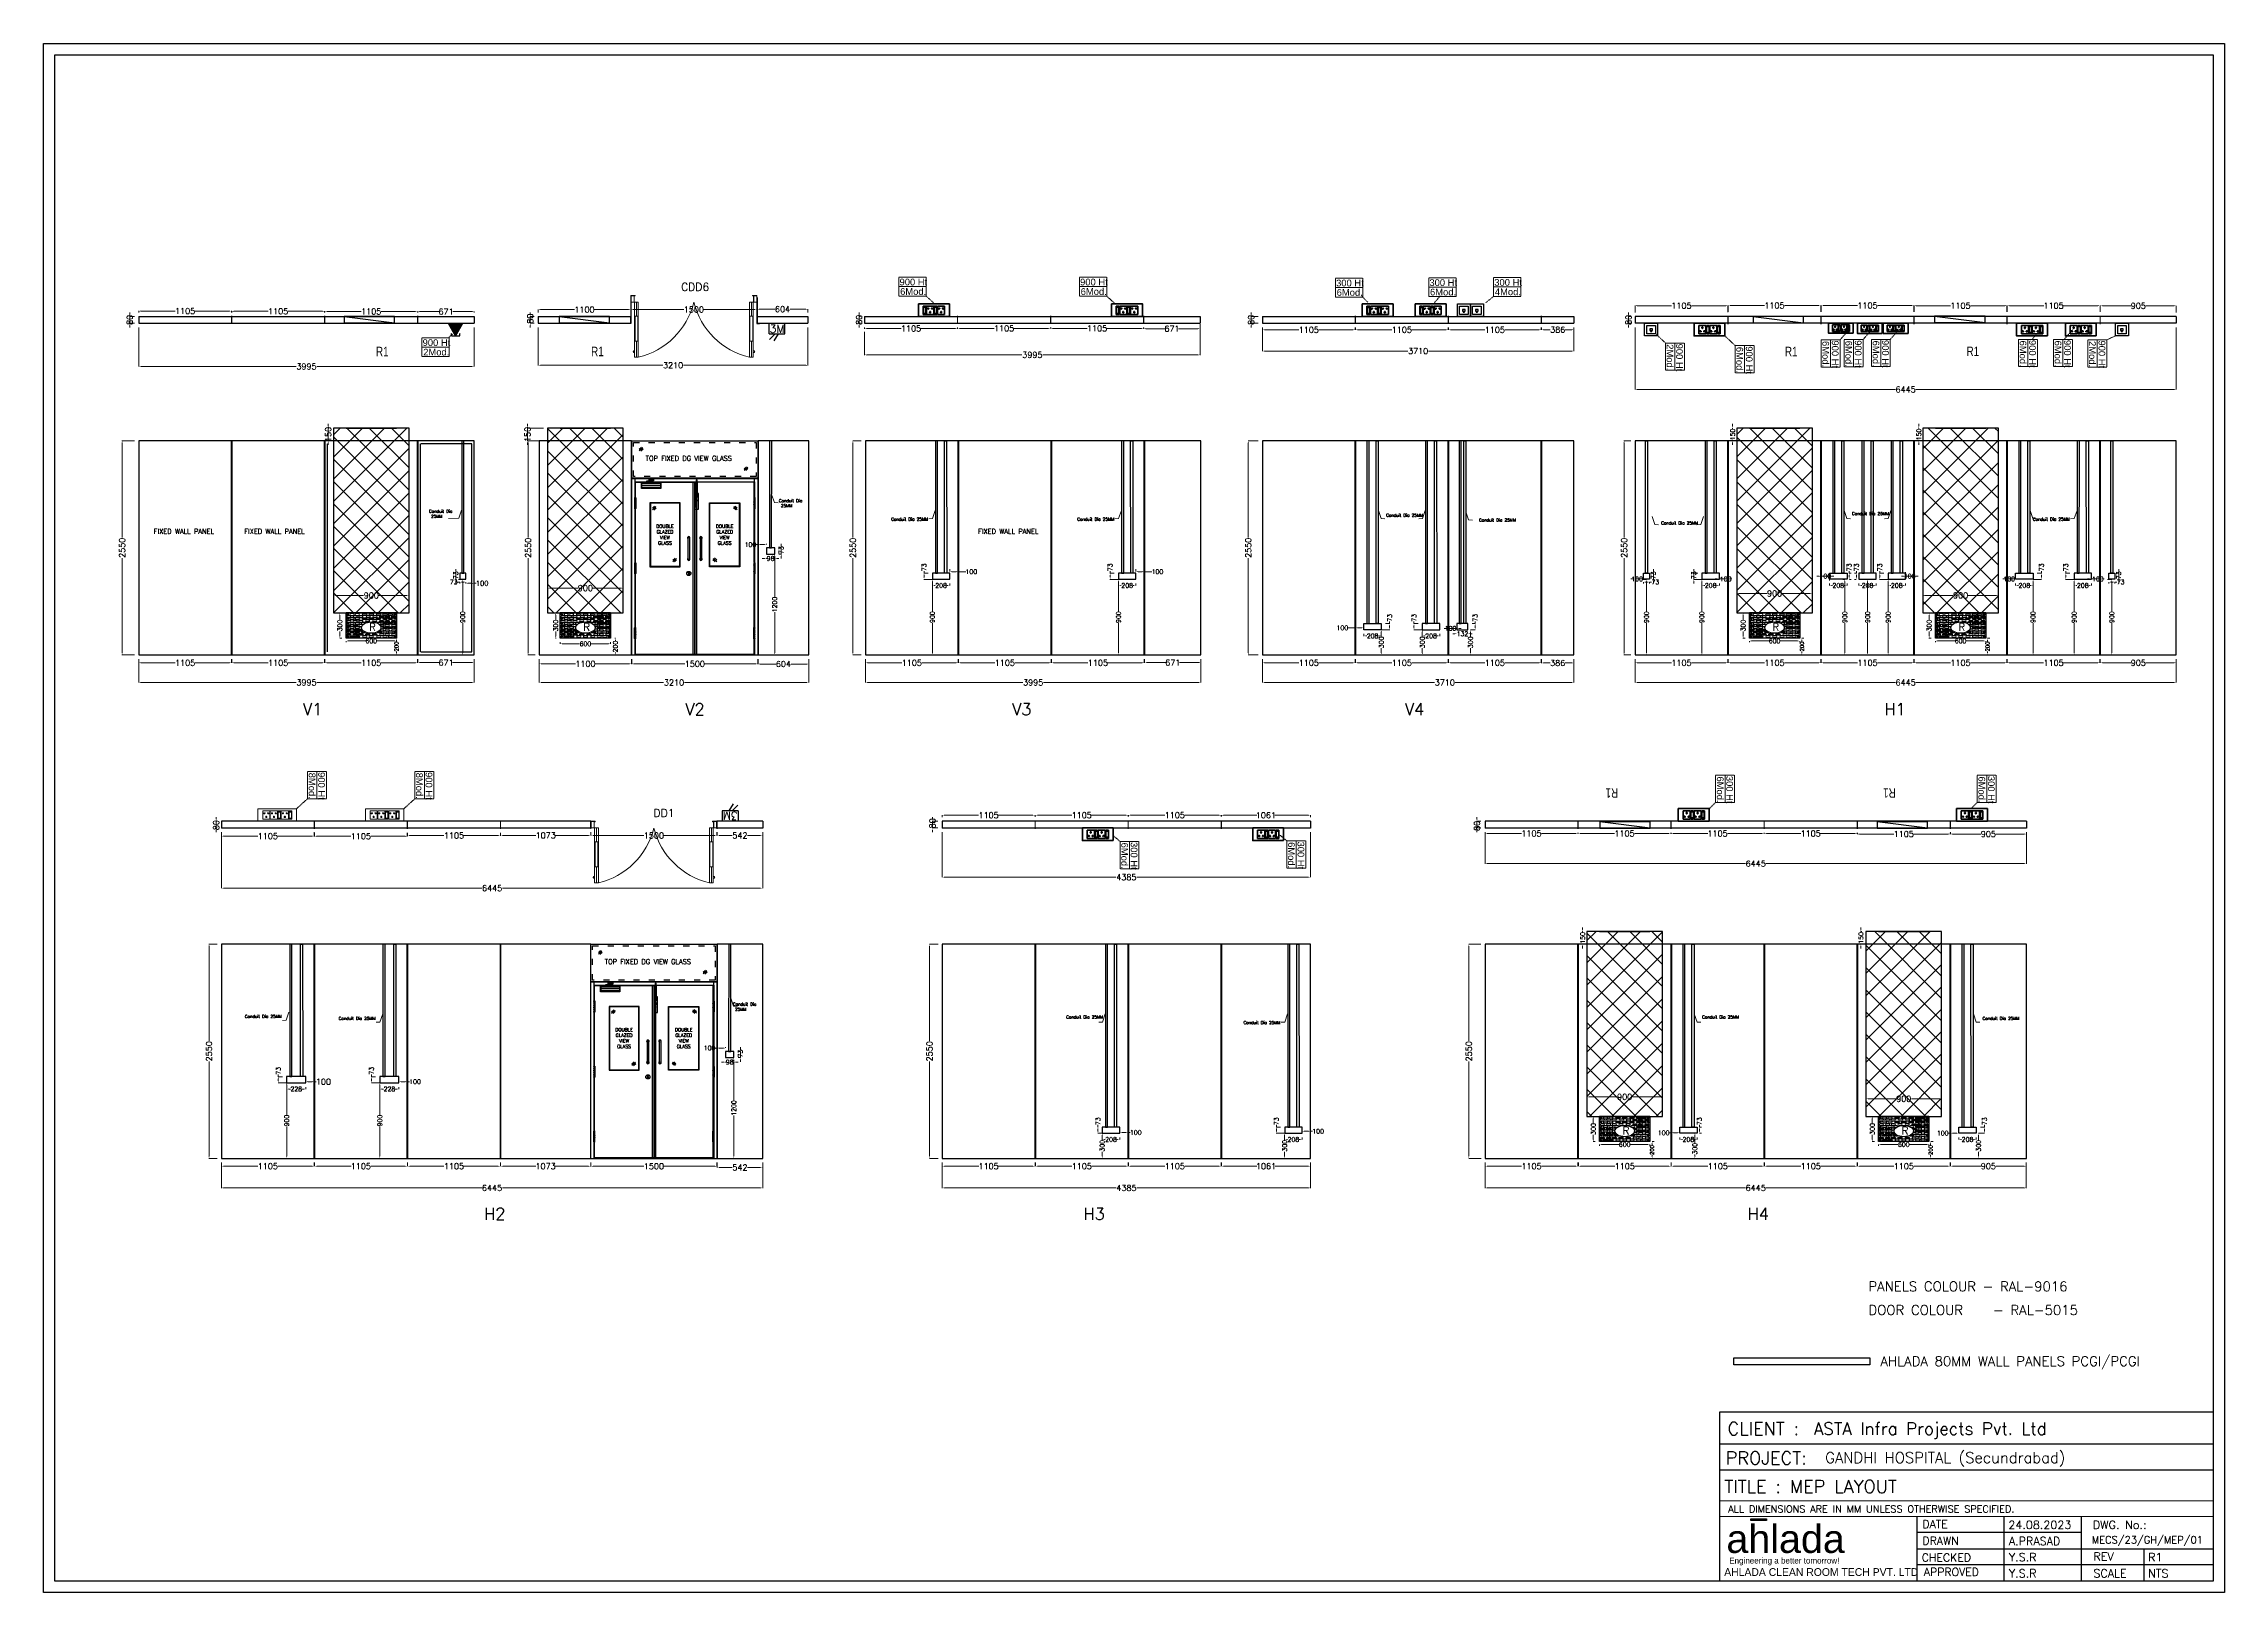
# Model space of a CAD drawing. Extents: x 3550807 to 4078732, y -628171 to -515859.
# Drawn here: x 3765413 to 3791380, y -608320 to -589881 of the extents above; entities that cross this region are included whole.
import ezdxf
from ezdxf.enums import TextEntityAlignment as Align
from ezdxf.lldxf.tags import DXFTag

# ---------------------------------------------------------------- set-up
doc = ezdxf.new("R2010")
doc.units = 0
doc.header["$LTSCALE"] = 6
doc.header["$MEASUREMENT"] = 0
for name, pattern in [('1', [0]), ('ACAD_ISO03W100', [30, 12, -18]), ('DASHED2', [0.375, 0.25, -0.125]), ('HIDDEN', [0.375, 0.25, -0.125])]:
    doc.linetypes.add(name, pattern=pattern)
doc.layers.get('0').update_dxf_attribs({"linetype": 'CONTINUOUS'})
doc.layers.get('Defpoints').update_dxf_attribs({"linetype": 'CONTINUOUS'})
for name, color, linetype, lineweight in [('1200 Door', 144, 'CONTINUOUS', 5), ('Double Leaf Door', 4, 'CONTINUOUS', 18), ('ELE. 2N0S OF 6-16 UPS SOCKETS', 191, 'CONTINUOUS', 15), ('hatch', 252, 'CONTINUOUS', 9), ('MEP_HVAC_RA_RAISERS', 3, 'CONTINUOUS', 0), ('Partition-80WP', 7, 'CONTINUOUS', 5)]:
    doc.layers.add(name, color=color, linetype=linetype, lineweight=lineweight)
for name, color, linetype in [('80 mm Wall', 5, 'CONTINUOUS'), ('Conduit', 2, 'CONTINUOUS'), ('D-Handle', 8, 'CONTINUOUS'), ('DIM', 7, 'CONTINUOUS'), ('Dimensions', 7, 'CONTINUOUS'), ('ELE-3M UPS P.SB', 3, 'CONTINUOUS'), ('ELE-8M 6-16A UPS SOCKET', 223, 'CONTINUOUS'), ('ELE-TEL POINT', 4, 'CONTINUOUS'), ('ELE.LAN POINT', 3, 'CONTINUOUS'), ('General Door', 170, 'CONTINUOUS'), ('Hardware', 7, 'CONTINUOUS'), ('Hinge', 255, 'CONTINUOUS'), ('L -  ANGLE', 3, 'CONTINUOUS'), ('MODULE BOX', 7, 'CONTINUOUS'), ('Panel Mounted Frame', 5, 'CONTINUOUS'), ('RISER', 10, 'CONTINUOUS'), ('TEXT', 5, 'CONTINUOUS'), ('View Glass', 30, 'CONTINUOUS')]:
    doc.layers.add(name, color=color, linetype=linetype)
doc.layers.add('CFT_LOOPING', color=7, linetype='1', lineweight=0, true_color=0xd6d600)
doc.layers.add('Door Closer', color=7, linetype='CONTINUOUS', lineweight=20, true_color=0x8b1842)
doc.styles.add('ARIEL', font='sanss___.ttf', dxfattribs={"width": 0.75})
doc.styles.add('FS-ARIAL', font='arial.ttf')
doc.styles.add('IRFAN', font='romans.shx')
doc.styles.add('RAGHAV', font='majalla.ttf')
doc.styles.add('ROMANS', font='romans.shx')
doc.styles.add('ROMANT', font='romant.shx')
doc.styles.get("Standard").update_dxf_attribs({"font": 'SIMPLEX'})
doc.styles.add('sudheer', font='romanc.shx')
tags = doc.linetypes.add('03B05', pattern=[15, 6, -9]).pattern_tags.tags
tags[6:7] = [DXFTag(74, 4), DXFTag(75, 0), DXFTag(340, '0'), DXFTag(46, 1.0), DXFTag(50, 0.0), DXFTag(44, 0.0), DXFTag(45, 0.0)]
tags[4:5] = [DXFTag(74, 4), DXFTag(75, 0), DXFTag(340, '0'), DXFTag(46, 1.0), DXFTag(50, 0.0), DXFTag(44, 0.0), DXFTag(45, 0.0)]
doc.dimstyles.new('AEPL', dxfattribs={"dimtxt": 10, "dimasz": 2.5, "dimexe": 1.25, "dimexo": 2, "dimtad": 0, "dimdec": 0, "dimtxsty": 'ROMANS', "dimcen": 2.5, "dimclrd": 250, "dimclre": 250, "dimadec": 0, "dimazin": 0, "dimtfac": 1, "dimtdec": 0, "dimtmove": 0, "dimatfit": 3, "dimfxl": 0, "dimlwd": 0, "dimlwe": 0, "dimarcsym": 0})
doc.dimstyles.new('AEPL1', dxfattribs={"dimtxt": 100, "dimasz": 25, "dimexe": 1.25, "dimexo": 50, "dimtad": 0, "dimdec": 0, "dimtxsty": 'ROMANS', "dimcen": 2.5, "dimclrd": 250, "dimclre": 250, "dimadec": 0, "dimazin": 0, "dimtfac": 1, "dimtdec": 0, "dimtmove": 0, "dimatfit": 3, "dimfxl": 0, "dimlwd": 0, "dimlwe": 0, "dimarcsym": 0})

# ---------------------------------------------------------------- blocks, each defined once
blk = doc.blocks.new('*D295')
at = {"layer": 'Defpoints', "color": 0, "linetype": 'ByBlock', "transparency": 16777216}
for p in [(3778522, -597159), (3779193, -597159), (3779193, -597251)]:
    blk.add_point(p, dxfattribs=at)
at = {"layer": 'DIM', "color": 250, "linetype": 'ByBlock', "lineweight": 0, "transparency": 16777216}
for p, q in [((3778522, -597209), (3778522, -597252)), ((3779193, -597209), (3779193, -597252)), ((3778547, -597251), (3778779, -597251)), ((3779168, -597251), (3778936, -597251))]:
    blk.add_line(p, q, dxfattribs=at)
at = {"layer": 'DIM', "color": 250, "linetype": 'ByBlock', "transparency": 16777216}
for points in [[(3778547, -597247), (3778547, -597255), (3778522, -597251)], [(3779168, -597255), (3779168, -597247), (3779193, -597251)]]:
    blk.add_solid(points, dxfattribs=at)
at = {"layer": 'DIM', "color": 0, "linetype": 'ByBlock', "transparency": 16777216, "insert": (3778858, -597251), "char_height": 70, "attachment_point": 5, "style": 'ROMANS'}
blk.add_mtext('671', dxfattribs=at)
blk = doc.blocks.new('*D296')
at = {"layer": 'Defpoints', "color": 0, "linetype": 'ByBlock', "transparency": 16777216}
for p in [(3777414, -597159), (3778519, -597159), (3778519, -597253)]:
    blk.add_point(p, dxfattribs=at)
at = {"layer": 'DIM', "color": 250, "linetype": 'ByBlock', "lineweight": 0, "transparency": 16777216}
for p, q in [((3777414, -597209), (3777414, -597254)), ((3778519, -597209), (3778519, -597254)), ((3777439, -597253), (3777848, -597253)), ((3778494, -597253), (3778085, -597253))]:
    blk.add_line(p, q, dxfattribs=at)
at = {"layer": 'DIM', "color": 250, "linetype": 'ByBlock', "transparency": 16777216}
for points in [[(3777439, -597248), (3777439, -597257), (3777414, -597253)], [(3778494, -597257), (3778494, -597248), (3778519, -597253)]]:
    blk.add_solid(points, dxfattribs=at)
at = {"layer": 'DIM', "color": 0, "linetype": 'ByBlock', "transparency": 16777216, "insert": (3777967, -597253), "char_height": 70, "attachment_point": 5, "style": 'ROMANS'}
blk.add_mtext('1105', dxfattribs=at)
blk = doc.blocks.new('*D297')
at = {"layer": 'Defpoints', "color": 0, "linetype": 'ByBlock', "transparency": 16777216}
for p in [(3775198, -597159), (3776303, -597159), (3776303, -597253)]:
    blk.add_point(p, dxfattribs=at)
at = {"layer": 'DIM', "color": 250, "linetype": 'ByBlock', "lineweight": 0, "transparency": 16777216}
for p, q in [((3775198, -597209), (3775198, -597254)), ((3776303, -597209), (3776303, -597254)), ((3775223, -597253), (3775632, -597253)), ((3776278, -597253), (3775869, -597253))]:
    blk.add_line(p, q, dxfattribs=at)
at = {"layer": 'DIM', "color": 250, "linetype": 'ByBlock', "transparency": 16777216}
for points in [[(3775223, -597248), (3775223, -597257), (3775198, -597253)], [(3776278, -597257), (3776278, -597248), (3776303, -597253)]]:
    blk.add_solid(points, dxfattribs=at)
at = {"layer": 'DIM', "color": 0, "linetype": 'ByBlock', "transparency": 16777216, "insert": (3775751, -597253), "char_height": 70, "attachment_point": 5, "style": 'ROMANS'}
blk.add_mtext('1105', dxfattribs=at)
blk = doc.blocks.new('*D298')
at = {"layer": 'Defpoints', "color": 0, "linetype": 'ByBlock', "transparency": 16777216}
for p in [(3776306, -597159), (3777411, -597159), (3777411, -597253)]:
    blk.add_point(p, dxfattribs=at)
at = {"layer": 'DIM', "color": 250, "linetype": 'ByBlock', "lineweight": 0, "transparency": 16777216}
for p, q in [((3776306, -597209), (3776306, -597254)), ((3777411, -597209), (3777411, -597254)), ((3776331, -597253), (3776740, -597253)), ((3777386, -597253), (3776977, -597253))]:
    blk.add_line(p, q, dxfattribs=at)
at = {"layer": 'DIM', "color": 250, "linetype": 'ByBlock', "transparency": 16777216}
for points in [[(3776331, -597248), (3776331, -597257), (3776306, -597253)], [(3777386, -597257), (3777386, -597248), (3777411, -597253)]]:
    blk.add_solid(points, dxfattribs=at)
at = {"layer": 'DIM', "color": 0, "linetype": 'ByBlock', "transparency": 16777216, "insert": (3776859, -597253), "char_height": 70, "attachment_point": 5, "style": 'ROMANS'}
blk.add_mtext('1105', dxfattribs=at)
blk = doc.blocks.new('*D299')
at = {"layer": 'Defpoints', "color": 0, "linetype": 'ByBlock', "transparency": 16777216}
for p in [(3775995, -596259), (3775995, -597159), (3775995, -597159)]:
    blk.add_point(p, dxfattribs=at)
at = {"layer": 'DIM', "color": 250, "linetype": 'ByBlock', "lineweight": 0, "transparency": 16777216}
for p, q in [((3775945, -596259), (3775994, -596259)), ((3775995, -596284), (3775995, -596639)), ((3775995, -597134), (3775995, -596779)), ((3775945, -597159), (3775994, -597159))]:
    blk.add_line(p, q, dxfattribs=at)
at = {"layer": 'DIM', "color": 250, "linetype": 'ByBlock', "transparency": 16777216}
for points in [[(3775999, -596284), (3775991, -596284), (3775995, -596259)], [(3775991, -597134), (3775999, -597134), (3775995, -597159)]]:
    blk.add_solid(points, dxfattribs=at)
at = {"layer": 'DIM', "color": 0, "linetype": 'ByBlock', "transparency": 16777216, "insert": (3775995, -596709), "char_height": 70, "attachment_point": 5, "rotation": 90, "style": 'ROMANS'}
blk.add_mtext('{\\H0.771429x;900}', dxfattribs=at)
blk = doc.blocks.new('*D300')
at = {"layer": 'Defpoints', "color": 0, "linetype": 'ByBlock', "transparency": 16777216}
for p in [(3775995, -596259), (3776203, -596259), (3776203, -596333)]:
    blk.add_point(p, dxfattribs=at)
at = {"layer": 'DIM', "color": 250, "linetype": 'ByBlock', "lineweight": 0, "transparency": 16777216}
for p, q in [((3775995, -596309), (3775995, -596334)), ((3776020, -596333), (3776029, -596333)), ((3776178, -596333), (3776169, -596333)), ((3776203, -596309), (3776203, -596334))]:
    blk.add_line(p, q, dxfattribs=at)
at = {"layer": 'DIM', "color": 250, "linetype": 'ByBlock', "transparency": 16777216}
for points in [[(3776020, -596329), (3776020, -596337), (3775995, -596333)], [(3776178, -596337), (3776178, -596329), (3776203, -596333)]]:
    blk.add_solid(points, dxfattribs=at)
at = {"layer": 'DIM', "color": 0, "linetype": 'ByBlock', "transparency": 16777216, "insert": (3776099, -596333), "char_height": 70, "attachment_point": 5, "style": 'ROMANS'}
blk.add_mtext('{\\H0.771429x;208}', dxfattribs=at)
blk = doc.blocks.new('*D301')
at = {"layer": 'Defpoints', "color": 0, "linetype": 'ByBlock', "transparency": 16777216}
for p in [(3775896, -596186), (3775995, -596186), (3775995, -596259)]:
    blk.add_point(p, dxfattribs=at)
at = {"layer": 'DIM', "color": 250, "linetype": 'ByBlock', "lineweight": 0, "transparency": 16777216}
for p, q in [((3775945, -596186), (3775894, -596186)), ((3775896, -596186), (3775896, -596161)), ((3775945, -596259), (3775894, -596259)), ((3775896, -596234), (3775896, -596211))]:
    blk.add_line(p, q, dxfattribs=at)
at = {"layer": 'DIM', "color": 250, "linetype": 'ByBlock', "transparency": 16777216}
for points in [[(3775900, -596211), (3775892, -596211), (3775896, -596186)], [(3775892, -596234), (3775900, -596234), (3775896, -596259)]]:
    blk.add_solid(points, dxfattribs=at)
at = {"layer": 'DIM', "color": 0, "linetype": 'ByBlock', "transparency": 16777216, "insert": (3775896, -596117), "char_height": 70, "attachment_point": 5, "rotation": 90, "style": 'ROMANS'}
blk.add_mtext('{\\H0.771429x;73}', dxfattribs=at)
blk = doc.blocks.new('*D302')
at = {"layer": 'Defpoints', "color": 0, "linetype": 'ByBlock', "transparency": 16777216}
for p in [(3776203, -596186), (3776303, -596168), (3776303, -596186)]:
    blk.add_point(p, dxfattribs=at)
at = {"layer": 'DIM', "color": 250, "linetype": 'ByBlock', "lineweight": 0, "transparency": 16777216}
for p, q in [((3776203, -596136), (3776203, -596167)), ((3776228, -596168), (3776278, -596168)), ((3776303, -596136), (3776303, -596167)), ((3776303, -596168), (3776393, -596168))]:
    blk.add_line(p, q, dxfattribs=at)
at = {"layer": 'DIM', "color": 250, "linetype": 'ByBlock', "transparency": 16777216}
for points in [[(3776228, -596164), (3776228, -596172), (3776203, -596168)], [(3776278, -596172), (3776278, -596164), (3776303, -596168)]]:
    blk.add_solid(points, dxfattribs=at)
at = {"layer": 'DIM', "color": 0, "linetype": 'ByBlock', "transparency": 16777216, "insert": (3776459, -596168), "char_height": 70, "attachment_point": 5, "style": 'ROMANS'}
blk.add_mtext('{\\H0.771429x;100}', dxfattribs=at)
blk = doc.blocks.new('*D303')
at = {"layer": 'Defpoints', "color": 0, "linetype": 'ByBlock', "transparency": 16777216}
for p in [(3778211, -596259), (3778211, -597159), (3778211, -597159)]:
    blk.add_point(p, dxfattribs=at)
at = {"layer": 'DIM', "color": 250, "linetype": 'ByBlock', "lineweight": 0, "transparency": 16777216}
for p, q in [((3778161, -596259), (3778210, -596259)), ((3778211, -596284), (3778211, -596639)), ((3778211, -597134), (3778211, -596779)), ((3778161, -597159), (3778210, -597159))]:
    blk.add_line(p, q, dxfattribs=at)
at = {"layer": 'DIM', "color": 250, "linetype": 'ByBlock', "transparency": 16777216}
for points in [[(3778215, -596284), (3778207, -596284), (3778211, -596259)], [(3778207, -597134), (3778215, -597134), (3778211, -597159)]]:
    blk.add_solid(points, dxfattribs=at)
at = {"layer": 'DIM', "color": 0, "linetype": 'ByBlock', "transparency": 16777216, "insert": (3778211, -596709), "char_height": 70, "attachment_point": 5, "rotation": 90, "style": 'ROMANS'}
blk.add_mtext('{\\H0.771429x;900}', dxfattribs=at)
blk = doc.blocks.new('*D304')
at = {"layer": 'Defpoints', "color": 0, "linetype": 'ByBlock', "transparency": 16777216}
for p in [(3778211, -596259), (3778419, -596259), (3778419, -596333)]:
    blk.add_point(p, dxfattribs=at)
at = {"layer": 'DIM', "color": 250, "linetype": 'ByBlock', "lineweight": 0, "transparency": 16777216}
for p, q in [((3778211, -596309), (3778211, -596334)), ((3778236, -596333), (3778245, -596333)), ((3778394, -596333), (3778385, -596333)), ((3778419, -596309), (3778419, -596334))]:
    blk.add_line(p, q, dxfattribs=at)
at = {"layer": 'DIM', "color": 250, "linetype": 'ByBlock', "transparency": 16777216}
for points in [[(3778236, -596329), (3778236, -596337), (3778211, -596333)], [(3778394, -596337), (3778394, -596329), (3778419, -596333)]]:
    blk.add_solid(points, dxfattribs=at)
at = {"layer": 'DIM', "color": 0, "linetype": 'ByBlock', "transparency": 16777216, "insert": (3778315, -596333), "char_height": 70, "attachment_point": 5, "style": 'ROMANS'}
blk.add_mtext('{\\H0.771429x;208}', dxfattribs=at)
blk = doc.blocks.new('*D305')
at = {"layer": 'Defpoints', "color": 0, "linetype": 'ByBlock', "transparency": 16777216}
for p in [(3778112, -596186), (3778211, -596186), (3778211, -596259)]:
    blk.add_point(p, dxfattribs=at)
at = {"layer": 'DIM', "color": 250, "linetype": 'ByBlock', "lineweight": 0, "transparency": 16777216}
for p, q in [((3778161, -596186), (3778110, -596186)), ((3778112, -596186), (3778112, -596161)), ((3778161, -596259), (3778110, -596259)), ((3778112, -596234), (3778112, -596211))]:
    blk.add_line(p, q, dxfattribs=at)
at = {"layer": 'DIM', "color": 250, "linetype": 'ByBlock', "transparency": 16777216}
for points in [[(3778116, -596211), (3778108, -596211), (3778112, -596186)], [(3778108, -596234), (3778116, -596234), (3778112, -596259)]]:
    blk.add_solid(points, dxfattribs=at)
at = {"layer": 'DIM', "color": 0, "linetype": 'ByBlock', "transparency": 16777216, "insert": (3778112, -596117), "char_height": 70, "attachment_point": 5, "rotation": 90, "style": 'ROMANS'}
blk.add_mtext('{\\H0.771429x;73}', dxfattribs=at)
blk = doc.blocks.new('*D306')
at = {"layer": 'Defpoints', "color": 0, "linetype": 'ByBlock', "transparency": 16777216}
for p in [(3778419, -596186), (3778519, -596168), (3778519, -596186)]:
    blk.add_point(p, dxfattribs=at)
at = {"layer": 'DIM', "color": 250, "linetype": 'ByBlock', "lineweight": 0, "transparency": 16777216}
for p, q in [((3778419, -596136), (3778419, -596167)), ((3778444, -596168), (3778494, -596168)), ((3778519, -596136), (3778519, -596167)), ((3778519, -596168), (3778609, -596168))]:
    blk.add_line(p, q, dxfattribs=at)
at = {"layer": 'DIM', "color": 250, "linetype": 'ByBlock', "transparency": 16777216}
for points in [[(3778444, -596164), (3778444, -596172), (3778419, -596168)], [(3778494, -596172), (3778494, -596164), (3778519, -596168)]]:
    blk.add_solid(points, dxfattribs=at)
at = {"layer": 'DIM', "color": 0, "linetype": 'ByBlock', "transparency": 16777216, "insert": (3778675, -596168), "char_height": 70, "attachment_point": 5, "style": 'ROMANS'}
blk.add_mtext('{\\H0.771429x;100}', dxfattribs=at)
blk = doc.blocks.new('*D307')
at = {"layer": 'Defpoints', "color": 0, "linetype": 'ByBlock', "transparency": 16777216}
for p in [(3782141, -597159), (3783245, -597159), (3783245, -597253)]:
    blk.add_point(p, dxfattribs=at)
at = {"layer": 'DIM', "color": 250, "linetype": 'ByBlock', "lineweight": 0, "transparency": 16777216}
for p, q in [((3782141, -597209), (3782141, -597254)), ((3783245, -597209), (3783245, -597254)), ((3782166, -597253), (3782575, -597253)), ((3783220, -597253), (3782812, -597253))]:
    blk.add_line(p, q, dxfattribs=at)
at = {"layer": 'DIM', "color": 250, "linetype": 'ByBlock', "transparency": 16777216}
for points in [[(3782166, -597248), (3782166, -597257), (3782141, -597253)], [(3783220, -597257), (3783220, -597248), (3783245, -597253)]]:
    blk.add_solid(points, dxfattribs=at)
at = {"layer": 'DIM', "color": 0, "linetype": 'ByBlock', "transparency": 16777216, "insert": (3782693, -597253), "char_height": 70, "attachment_point": 5, "style": 'ROMANS'}
blk.add_mtext('1105', dxfattribs=at)
blk = doc.blocks.new('*D308')
at = {"layer": 'Defpoints', "color": 0, "linetype": 'ByBlock', "transparency": 16777216}
for p in [(3779925, -597159), (3781029, -597159), (3781029, -597253)]:
    blk.add_point(p, dxfattribs=at)
at = {"layer": 'DIM', "color": 250, "linetype": 'ByBlock', "lineweight": 0, "transparency": 16777216}
for p, q in [((3779925, -597209), (3779925, -597254)), ((3781029, -597209), (3781029, -597254)), ((3779950, -597253), (3780359, -597253)), ((3781004, -597253), (3780596, -597253))]:
    blk.add_line(p, q, dxfattribs=at)
at = {"layer": 'DIM', "color": 250, "linetype": 'ByBlock', "transparency": 16777216}
for points in [[(3779950, -597248), (3779950, -597257), (3779925, -597253)], [(3781004, -597257), (3781004, -597248), (3781029, -597253)]]:
    blk.add_solid(points, dxfattribs=at)
at = {"layer": 'DIM', "color": 0, "linetype": 'ByBlock', "transparency": 16777216, "insert": (3780477, -597253), "char_height": 70, "attachment_point": 5, "style": 'ROMANS'}
blk.add_mtext('1105', dxfattribs=at)
blk = doc.blocks.new('*D309')
at = {"layer": 'Defpoints', "color": 0, "linetype": 'ByBlock', "transparency": 16777216}
for p in [(3781033, -597159), (3782137, -597159), (3782137, -597253)]:
    blk.add_point(p, dxfattribs=at)
at = {"layer": 'DIM', "color": 250, "linetype": 'ByBlock', "lineweight": 0, "transparency": 16777216}
for p, q in [((3781033, -597209), (3781033, -597254)), ((3782137, -597209), (3782137, -597254)), ((3781058, -597253), (3781467, -597253)), ((3782112, -597253), (3781704, -597253))]:
    blk.add_line(p, q, dxfattribs=at)
at = {"layer": 'DIM', "color": 250, "linetype": 'ByBlock', "transparency": 16777216}
for points in [[(3781058, -597248), (3781058, -597257), (3781033, -597253)], [(3782112, -597257), (3782112, -597248), (3782137, -597253)]]:
    blk.add_solid(points, dxfattribs=at)
at = {"layer": 'DIM', "color": 0, "linetype": 'ByBlock', "transparency": 16777216, "insert": (3781585, -597253), "char_height": 70, "attachment_point": 5, "style": 'ROMANS'}
blk.add_mtext('1105', dxfattribs=at)
blk = doc.blocks.new('*D310')
at = {"layer": 'Defpoints', "color": 0, "linetype": 'ByBlock', "transparency": 16777216}
for p in [(3781829, -596859), (3781829, -597159), (3781829, -597159)]:
    blk.add_point(p, dxfattribs=at)
at = {"layer": 'DIM', "color": 250, "linetype": 'ByBlock', "lineweight": 0, "transparency": 16777216}
for p, q in [((3781779, -596859), (3781828, -596859)), ((3781829, -596884), (3781829, -596939)), ((3781779, -597159), (3781828, -597159)), ((3781829, -597134), (3781829, -597079))]:
    blk.add_line(p, q, dxfattribs=at)
at = {"layer": 'DIM', "color": 250, "linetype": 'ByBlock', "transparency": 16777216}
for points in [[(3781834, -596884), (3781825, -596884), (3781829, -596859)], [(3781825, -597134), (3781834, -597134), (3781829, -597159)]]:
    blk.add_solid(points, dxfattribs=at)
at = {"layer": 'DIM', "color": 0, "linetype": 'ByBlock', "transparency": 16777216, "insert": (3781829, -597009), "char_height": 70, "attachment_point": 5, "rotation": 90, "style": 'ROMANS'}
blk.add_mtext('{\\H0.771429x;300}', dxfattribs=at)
blk = doc.blocks.new('*D311')
at = {"layer": 'Defpoints', "color": 0, "linetype": 'ByBlock', "transparency": 16777216}
for p in [(3781829, -596859), (3782037, -596859), (3782037, -596933)]:
    blk.add_point(p, dxfattribs=at)
at = {"layer": 'DIM', "color": 250, "linetype": 'ByBlock', "lineweight": 0, "transparency": 16777216}
for p, q in [((3781829, -596909), (3781829, -596934)), ((3781854, -596933), (3781863, -596933)), ((3782012, -596933), (3782003, -596933)), ((3782037, -596909), (3782037, -596934))]:
    blk.add_line(p, q, dxfattribs=at)
at = {"layer": 'DIM', "color": 250, "linetype": 'ByBlock', "transparency": 16777216}
for points in [[(3781854, -596929), (3781854, -596937), (3781829, -596933)], [(3782012, -596937), (3782012, -596929), (3782037, -596933)]]:
    blk.add_solid(points, dxfattribs=at)
at = {"layer": 'DIM', "color": 0, "linetype": 'ByBlock', "transparency": 16777216, "insert": (3781933, -596933), "char_height": 70, "attachment_point": 5, "style": 'ROMANS'}
blk.add_mtext('{\\H0.771429x;208}', dxfattribs=at)
blk = doc.blocks.new('*D312')
at = {"layer": 'Defpoints', "color": 0, "linetype": 'ByBlock', "transparency": 16777216}
for p in [(3781730, -596786), (3781829, -596786), (3781829, -596859)]:
    blk.add_point(p, dxfattribs=at)
at = {"layer": 'DIM', "color": 250, "linetype": 'ByBlock', "lineweight": 0, "transparency": 16777216}
for p, q in [((3781779, -596786), (3781729, -596786)), ((3781779, -596859), (3781729, -596859)), ((3781730, -596786), (3781730, -596761)), ((3781730, -596834), (3781730, -596811))]:
    blk.add_line(p, q, dxfattribs=at)
at = {"layer": 'DIM', "color": 250, "linetype": 'ByBlock', "transparency": 16777216}
for points in [[(3781734, -596811), (3781726, -596811), (3781730, -596786)], [(3781726, -596834), (3781734, -596834), (3781730, -596859)]]:
    blk.add_solid(points, dxfattribs=at)
at = {"layer": 'DIM', "color": 0, "linetype": 'ByBlock', "transparency": 16777216, "insert": (3781730, -596717), "char_height": 70, "attachment_point": 5, "rotation": 90, "style": 'ROMANS'}
blk.add_mtext('{\\H0.771429x;73}', dxfattribs=at)
blk = doc.blocks.new('*D313')
at = {"layer": 'Defpoints', "color": 0, "linetype": 'ByBlock', "transparency": 16777216}
for p in [(3781341, -596859), (3781341, -597159), (3781341, -597159)]:
    blk.add_point(p, dxfattribs=at)
at = {"layer": 'DIM', "color": 250, "linetype": 'ByBlock', "lineweight": 0, "transparency": 16777216}
for p, q in [((3781341, -596884), (3781341, -596939)), ((3781391, -596859), (3781342, -596859)), ((3781341, -597134), (3781341, -597079)), ((3781391, -597159), (3781342, -597159))]:
    blk.add_line(p, q, dxfattribs=at)
at = {"layer": 'DIM', "color": 250, "linetype": 'ByBlock', "transparency": 16777216}
for points in [[(3781345, -596884), (3781337, -596884), (3781341, -596859)], [(3781337, -597134), (3781345, -597134), (3781341, -597159)]]:
    blk.add_solid(points, dxfattribs=at)
at = {"layer": 'DIM', "color": 0, "linetype": 'ByBlock', "transparency": 16777216, "insert": (3781341, -597009), "char_height": 70, "attachment_point": 5, "rotation": 90, "style": 'ROMANS'}
blk.add_mtext('{\\H0.771429x;300}', dxfattribs=at)
blk = doc.blocks.new('*D314')
at = {"layer": 'Defpoints', "color": 0, "linetype": 'ByBlock', "transparency": 16777216}
for p in [(3781133, -596859), (3781133, -596933), (3781341, -596859)]:
    blk.add_point(p, dxfattribs=at)
at = {"layer": 'DIM', "color": 250, "linetype": 'ByBlock', "lineweight": 0, "transparency": 16777216}
for p, q in [((3781133, -596909), (3781133, -596934)), ((3781158, -596933), (3781167, -596933)), ((3781316, -596933), (3781307, -596933)), ((3781341, -596909), (3781341, -596934))]:
    blk.add_line(p, q, dxfattribs=at)
at = {"layer": 'DIM', "color": 250, "linetype": 'ByBlock', "transparency": 16777216}
for points in [[(3781158, -596929), (3781158, -596937), (3781133, -596933)], [(3781316, -596937), (3781316, -596929), (3781341, -596933)]]:
    blk.add_solid(points, dxfattribs=at)
at = {"layer": 'DIM', "color": 0, "linetype": 'ByBlock', "transparency": 16777216, "insert": (3781237, -596933), "char_height": 70, "attachment_point": 5, "style": 'ROMANS'}
blk.add_mtext('{\\H0.771429x;208}', dxfattribs=at)
blk = doc.blocks.new('*D315')
at = {"layer": 'Defpoints', "color": 0, "linetype": 'ByBlock', "transparency": 16777216}
for p in [(3781341, -596786), (3781341, -596859), (3781440, -596786)]:
    blk.add_point(p, dxfattribs=at)
at = {"layer": 'DIM', "color": 250, "linetype": 'ByBlock', "lineweight": 0, "transparency": 16777216}
for p, q in [((3781391, -596786), (3781441, -596786)), ((3781391, -596859), (3781441, -596859)), ((3781440, -596786), (3781440, -596761)), ((3781440, -596834), (3781440, -596811))]:
    blk.add_line(p, q, dxfattribs=at)
at = {"layer": 'DIM', "color": 250, "linetype": 'ByBlock', "transparency": 16777216}
for points in [[(3781444, -596811), (3781436, -596811), (3781440, -596786)], [(3781436, -596834), (3781444, -596834), (3781440, -596859)]]:
    blk.add_solid(points, dxfattribs=at)
at = {"layer": 'DIM', "color": 0, "linetype": 'ByBlock', "transparency": 16777216, "insert": (3781440, -596717), "char_height": 70, "attachment_point": 5, "rotation": 90, "style": 'ROMANS'}
blk.add_mtext('{\\H0.771429x;73}', dxfattribs=at)
blk = doc.blocks.new('*D316')
at = {"layer": 'Defpoints', "color": 0, "linetype": 'ByBlock', "transparency": 16777216}
for p in [(3781033, -596836), (3781033, -596859), (3781133, -596859)]:
    blk.add_point(p, dxfattribs=at)
at = {"layer": 'DIM', "color": 250, "linetype": 'ByBlock', "lineweight": 0, "transparency": 16777216}
for p, q in [((3781033, -596836), (3780942, -596836)), ((3781033, -596809), (3781033, -596834)), ((3781108, -596836), (3781058, -596836)), ((3781133, -596809), (3781133, -596834))]:
    blk.add_line(p, q, dxfattribs=at)
at = {"layer": 'DIM', "color": 250, "linetype": 'ByBlock', "transparency": 16777216}
for points in [[(3781058, -596832), (3781058, -596840), (3781033, -596836)], [(3781108, -596840), (3781108, -596832), (3781133, -596836)]]:
    blk.add_solid(points, dxfattribs=at)
at = {"layer": 'DIM', "color": 0, "linetype": 'ByBlock', "transparency": 16777216, "insert": (3780877, -596836), "char_height": 70, "attachment_point": 5, "style": 'ROMANS'}
blk.add_mtext('{\\H0.771429x;100}', dxfattribs=at)
blk = doc.blocks.new('*D317')
at = {"layer": 'Defpoints', "color": 0, "linetype": 'ByBlock', "transparency": 16777216}
for p in [(3782241, -596859), (3782373, -596859), (3782373, -596907)]:
    blk.add_point(p, dxfattribs=at)
at = {"layer": 'DIM', "color": 250, "linetype": 'ByBlock', "lineweight": 0, "transparency": 16777216}
for p, q in [((3782216, -596907), (3782191, -596907)), ((3782241, -596907), (3782241, -596907)), ((3782241, -596909), (3782241, -596908)), ((3782373, -596907), (3782373, -596907)), ((3782373, -596909), (3782373, -596908)), ((3782398, -596907), (3782423, -596907))]:
    blk.add_line(p, q, dxfattribs=at)
at = {"layer": 'DIM', "color": 250, "linetype": 'ByBlock', "transparency": 16777216}
for points in [[(3782216, -596911), (3782216, -596902), (3782241, -596907)], [(3782398, -596902), (3782398, -596911), (3782373, -596907)]]:
    blk.add_solid(points, dxfattribs=at)
at = {"layer": 'DIM', "color": 0, "linetype": 'ByBlock', "transparency": 16777216, "insert": (3782307, -596907), "char_height": 70, "attachment_point": 5, "style": 'ROMANS'}
blk.add_mtext('{\\H0.771429x;132}', dxfattribs=at)
blk = doc.blocks.new('*D318')
at = {"layer": 'Defpoints', "color": 0, "linetype": 'ByBlock', "transparency": 16777216}
for p in [(3782373, -596786), (3782373, -596859), (3782458, -596859)]:
    blk.add_point(p, dxfattribs=at)
at = {"layer": 'DIM', "color": 250, "linetype": 'ByBlock', "lineweight": 0, "transparency": 16777216}
for p, q in [((3782423, -596786), (3782460, -596786)), ((3782423, -596859), (3782460, -596859)), ((3782458, -596786), (3782458, -596761)), ((3782458, -596811), (3782458, -596834))]:
    blk.add_line(p, q, dxfattribs=at)
at = {"layer": 'DIM', "color": 250, "linetype": 'ByBlock', "transparency": 16777216}
for points in [[(3782463, -596811), (3782454, -596811), (3782458, -596786)], [(3782454, -596834), (3782463, -596834), (3782458, -596859)]]:
    blk.add_solid(points, dxfattribs=at)
at = {"layer": 'DIM', "color": 0, "linetype": 'ByBlock', "transparency": 16777216, "insert": (3782458, -596717), "char_height": 70, "attachment_point": 5, "rotation": 90, "style": 'ROMANS'}
blk.add_mtext('{\\H0.771429x;73}', dxfattribs=at)
blk = doc.blocks.new('*D319')
at = {"layer": 'Defpoints', "color": 0, "linetype": 'ByBlock', "transparency": 16777216}
for p in [(3782373, -596859), (3782373, -597159), (3782403, -597159)]:
    blk.add_point(p, dxfattribs=at)
at = {"layer": 'DIM', "color": 250, "linetype": 'ByBlock', "lineweight": 0, "transparency": 16777216}
for p, q in [((3782403, -596884), (3782403, -596939)), ((3782423, -596859), (3782404, -596859)), ((3782403, -597134), (3782403, -597079)), ((3782423, -597159), (3782404, -597159))]:
    blk.add_line(p, q, dxfattribs=at)
at = {"layer": 'DIM', "color": 250, "linetype": 'ByBlock', "transparency": 16777216}
for points in [[(3782407, -596884), (3782399, -596884), (3782403, -596859)], [(3782399, -597134), (3782407, -597134), (3782403, -597159)]]:
    blk.add_solid(points, dxfattribs=at)
at = {"layer": 'DIM', "color": 0, "linetype": 'ByBlock', "transparency": 16777216, "insert": (3782403, -597009), "char_height": 70, "attachment_point": 5, "rotation": 90, "style": 'ROMANS'}
blk.add_mtext('{\\H0.771429x;300}', dxfattribs=at)
blk = doc.blocks.new('*D320')
at = {"layer": 'Defpoints', "color": 0, "linetype": 'ByBlock', "transparency": 16777216}
for p in [(3775198, -597159), (3779193, -597159), (3779193, -597488)]:
    blk.add_point(p, dxfattribs=at)
at = {"layer": 'DIM', "color": 250, "linetype": 'ByBlock', "lineweight": 0, "transparency": 16777216}
for p, q in [((3775198, -597209), (3775198, -597489)), ((3779193, -597209), (3779193, -597489)), ((3775223, -597488), (3777072, -597488)), ((3779168, -597488), (3777320, -597488))]:
    blk.add_line(p, q, dxfattribs=at)
at = {"layer": 'DIM', "color": 250, "linetype": 'ByBlock', "transparency": 16777216}
for points in [[(3775223, -597483), (3775223, -597492), (3775198, -597488)], [(3779168, -597492), (3779168, -597483), (3779193, -597488)]]:
    blk.add_solid(points, dxfattribs=at)
at = {"layer": 'DIM', "color": 0, "linetype": 'ByBlock', "transparency": 16777216, "insert": (3777196, -597488), "char_height": 70, "attachment_point": 5, "style": 'ROMANS'}
blk.add_mtext('3995', dxfattribs=at)
blk = doc.blocks.new('*D321')
at = {"layer": 'Defpoints', "color": 0, "linetype": 'ByBlock', "transparency": 16777216}
for p in [(3779925, -597159), (3783635, -597159), (3783635, -597488)]:
    blk.add_point(p, dxfattribs=at)
at = {"layer": 'DIM', "color": 250, "linetype": 'ByBlock', "lineweight": 0, "transparency": 16777216}
for p, q in [((3779925, -597209), (3779925, -597489)), ((3783635, -597209), (3783635, -597489)), ((3779950, -597488), (3781973, -597488)), ((3783610, -597488), (3782221, -597488))]:
    blk.add_line(p, q, dxfattribs=at)
at = {"layer": 'DIM', "color": 250, "linetype": 'ByBlock', "transparency": 16777216}
for points in [[(3779950, -597483), (3779950, -597492), (3779925, -597488)], [(3783610, -597492), (3783610, -597483), (3783635, -597488)]]:
    blk.add_solid(points, dxfattribs=at)
at = {"layer": 'DIM', "color": 0, "linetype": 'ByBlock', "transparency": 16777216, "insert": (3782097, -597488), "char_height": 70, "attachment_point": 5, "style": 'ROMANS'}
blk.add_mtext('3710', dxfattribs=at)
blk = doc.blocks.new('5Y3AQY')
at = {"layer": 'ELE. 2N0S OF 6-16 UPS SOCKETS', "color": 72, "lineweight": 50}
for p, q in [((-312, -26), (-278, -26)), ((-312, -124), (-312, -26)), ((-312, -124), (-312, -26)), ((-312, -124), (-278, -124)), ((-278, -124), (-312, -124)), ((-309, -37), (-281, -37)), ((-309, -113), (-309, -37)), ((-309, -40), (-281, -40)), ((-281, -113), (-309, -113)), ((-281, -37), (-281, -113)), ((-278, -26), (-278, -124)), ((-272, -26), (-272, -124)), ((-187, -26), (-272, -26)), ((-272, -124), (-187, -124)), ((-187, -124), (-187, -26)), ((-181, -26), (-148, -26)), ((-181, -124), (-181, -26)), ((-181, -124), (-181, -26)), ((-181, -124), (-148, -124)), ((-148, -124), (-181, -124)), ((-179, -37), (-150, -37)), ((-179, -113), (-179, -37)), ((-179, -40), (-150, -40)), ((-150, -113), (-179, -113)), ((-150, -37), (-150, -113)), ((-148, -26), (-148, -124)), ((-57, -26), (-142, -26)), ((-142, -26), (-142, -124)), ((-142, -124), (-57, -124)), ((-57, -124), (-57, -26))]:
    blk.add_line(p, q, dxfattribs=at)
blk.add_lwpolyline([(-368, 0), (0, 0), (0, -150), (-368, -150)], close=True, dxfattribs=at)
for centre, radius, start, end in [((-254, -56), 5.7, 87.49, 354.7311), ((-249, -52), 4.6, 284.9049, 157.3162), ((-230, -99), 6.62, 127.1584, 52.8416), ((-230, -92), 4.22, 341.4031, 198.5969), ((-210, -52), 4.6, 22.6838, 255.0951), ((-205, -56), 5.7, 185.2689, 92.51), ((-124, -56), 5.7, 87.49, 354.7311), ((-119, -52), 4.6, 284.9049, 157.3162), ((-99, -99), 6.62, 127.1584, 52.8416), ((-99, -92), 4.22, 341.4031, 198.5969), ((-80, -52), 4.6, 22.6838, 255.0951), ((-75, -56), 5.7, 185.2689, 92.51)]:
    blk.add_arc(centre, radius, start, end, dxfattribs=at)
blk = doc.blocks.new('*D322')
at = {"layer": 'Defpoints', "color": 0, "linetype": 'ByBlock', "transparency": 16777216}
for p in [(3775188, -593211), (3776293, -593211), (3776293, -593273)]:
    blk.add_point(p, dxfattribs=at)
at = {"layer": 'DIM', "color": 250, "linetype": 'ByBlock', "lineweight": 0, "transparency": 16777216}
for p, q in [((3775188, -593261), (3775188, -593275)), ((3775213, -593273), (3775622, -593273)), ((3776268, -593273), (3775859, -593273)), ((3776293, -593261), (3776293, -593275))]:
    blk.add_line(p, q, dxfattribs=at)
at = {"layer": 'DIM', "color": 250, "linetype": 'ByBlock', "transparency": 16777216}
for points in [[(3775213, -593269), (3775213, -593278), (3775188, -593273)], [(3776268, -593278), (3776268, -593269), (3776293, -593273)]]:
    blk.add_solid(points, dxfattribs=at)
at = {"layer": 'DIM', "color": 0, "linetype": 'ByBlock', "transparency": 16777216, "insert": (3775741, -593273), "char_height": 70, "attachment_point": 5, "style": 'ROMANS'}
blk.add_mtext('1105', dxfattribs=at)
blk = doc.blocks.new('*D323')
at = {"layer": 'Defpoints', "color": 0, "linetype": 'ByBlock', "transparency": 16777216}
for p in [(3776296, -593211), (3777401, -593211), (3777401, -593271)]:
    blk.add_point(p, dxfattribs=at)
at = {"layer": 'DIM', "color": 250, "linetype": 'ByBlock', "lineweight": 0, "transparency": 16777216}
for p, q in [((3776296, -593261), (3776296, -593272)), ((3776321, -593271), (3776730, -593271)), ((3777376, -593271), (3776967, -593271)), ((3777401, -593261), (3777401, -593272))]:
    blk.add_line(p, q, dxfattribs=at)
at = {"layer": 'DIM', "color": 250, "linetype": 'ByBlock', "transparency": 16777216}
for points in [[(3776321, -593267), (3776321, -593275), (3776296, -593271)], [(3777376, -593275), (3777376, -593267), (3777401, -593271)]]:
    blk.add_solid(points, dxfattribs=at)
at = {"layer": 'DIM', "color": 0, "linetype": 'ByBlock', "transparency": 16777216, "insert": (3776849, -593271), "char_height": 70, "attachment_point": 5, "style": 'ROMANS'}
blk.add_mtext('1105', dxfattribs=at)
blk = doc.blocks.new('*D324')
at = {"layer": 'Defpoints', "color": 0, "linetype": 'ByBlock', "transparency": 16777216}
for p in [(3777404, -593212), (3778509, -593212), (3778509, -593271)]:
    blk.add_point(p, dxfattribs=at)
at = {"layer": 'DIM', "color": 250, "linetype": 'ByBlock', "lineweight": 0, "transparency": 16777216}
for p, q in [((3777404, -593262), (3777404, -593273)), ((3777429, -593271), (3777837, -593271)), ((3778484, -593271), (3778074, -593271)), ((3778509, -593262), (3778509, -593273))]:
    blk.add_line(p, q, dxfattribs=at)
at = {"layer": 'DIM', "color": 250, "linetype": 'ByBlock', "transparency": 16777216}
for points in [[(3777429, -593267), (3777429, -593276), (3777404, -593271)], [(3778484, -593276), (3778484, -593267), (3778509, -593271)]]:
    blk.add_solid(points, dxfattribs=at)
at = {"layer": 'DIM', "color": 0, "linetype": 'ByBlock', "transparency": 16777216, "insert": (3777956, -593271), "char_height": 70, "attachment_point": 5, "style": 'ROMANS'}
blk.add_mtext('1105', dxfattribs=at)
blk = doc.blocks.new('*D325')
at = {"layer": 'Defpoints', "color": 0, "linetype": 'ByBlock', "transparency": 16777216}
for p in [(3778512, -593216), (3779183, -593211), (3779183, -593275)]:
    blk.add_point(p, dxfattribs=at)
at = {"layer": 'DIM', "color": 250, "linetype": 'ByBlock', "lineweight": 0, "transparency": 16777216}
for p, q in [((3778512, -593266), (3778512, -593276)), ((3778537, -593275), (3778769, -593275)), ((3779158, -593275), (3778926, -593275)), ((3779183, -593261), (3779183, -593276))]:
    blk.add_line(p, q, dxfattribs=at)
at = {"layer": 'DIM', "color": 250, "linetype": 'ByBlock', "transparency": 16777216}
for points in [[(3778537, -593271), (3778537, -593279), (3778512, -593275)], [(3779158, -593279), (3779158, -593271), (3779183, -593275)]]:
    blk.add_solid(points, dxfattribs=at)
at = {"layer": 'DIM', "color": 0, "linetype": 'ByBlock', "transparency": 16777216, "insert": (3778848, -593275), "char_height": 70, "attachment_point": 5, "style": 'ROMANS'}
blk.add_mtext('671', dxfattribs=at)
blk = doc.blocks.new('*D326')
at = {"layer": 'Defpoints', "color": 0, "linetype": 'ByBlock', "transparency": 16777216}
for p in [(3775188, -593261), (3779183, -593171), (3779183, -593587)]:
    blk.add_point(p, dxfattribs=at)
at = {"layer": 'DIM', "color": 250, "linetype": 'ByBlock', "lineweight": 0, "transparency": 16777216}
for p, q in [((3775188, -593311), (3775188, -593589)), ((3779183, -593221), (3779183, -593589)), ((3775213, -593587), (3777062, -593587)), ((3779158, -593587), (3777310, -593587))]:
    blk.add_line(p, q, dxfattribs=at)
at = {"layer": 'DIM', "color": 250, "linetype": 'ByBlock', "transparency": 16777216}
for points in [[(3775213, -593583), (3775213, -593592), (3775188, -593587)], [(3779158, -593592), (3779158, -593583), (3779183, -593587)]]:
    blk.add_solid(points, dxfattribs=at)
at = {"layer": 'DIM', "color": 0, "linetype": 'ByBlock', "transparency": 16777216, "insert": (3777186, -593587), "char_height": 70, "attachment_point": 5, "style": 'ROMANS'}
blk.add_mtext('3995', dxfattribs=at)
blk = doc.blocks.new('6MODULE-UPS')
at = {"layer": 'ELE. 2N0S OF 6-16 UPS SOCKETS', "color": 223, "lineweight": 50}
for p, q in [((-6, 92), (-6, 20)), ((-6, 92), (-6, 20)), ((19, 92), (-6, 92)), ((-6, 92), (19, 92)), ((-6, 20), (19, 20)), ((-4, 84), (-4, 28)), ((17, 84), (-4, 84)), ((-4, 30), (17, 30)), ((-4, 28), (17, 28)), ((17, 28), (17, 84)), ((19, 20), (19, 92)), ((24, 92), (87, 92)), ((24, 20), (24, 92)), ((87, 20), (24, 20)), ((87, 92), (87, 20)), ((91, 92), (91, 20)), ((91, 92), (91, 20)), ((116, 92), (91, 92)), ((91, 92), (116, 92)), ((91, 20), (116, 20)), ((93, 84), (93, 28)), ((114, 84), (93, 84)), ((93, 30), (114, 30)), ((93, 28), (114, 28)), ((114, 28), (114, 84)), ((116, 20), (116, 92)), ((120, 20), (120, 92)), ((120, 92), (184, 92)), ((184, 20), (120, 20)), ((184, 92), (184, 20))]:
    blk.add_line(p, q, dxfattribs=at)
blk.add_lwpolyline([(-48, 0), (226, 0), (226, 112), (-48, 112)], close=True, dxfattribs=at)
for centre, radius, start, end in [((37, 42), 4.24, 5.2689, 272.51), ((41, 39), 3.42, 202.6838, 75.0951), ((55, 74), 4.92, 307.1584, 232.8416), ((55, 69), 3.14, 161.4031, 18.5969), ((70, 39), 3.42, 104.9049, 337.3162), ((73, 42), 4.24, 267.49, 174.7311), ((134, 42), 4.24, 5.2689, 272.51), ((137, 39), 3.42, 202.6838, 75.0951), ((152, 74), 4.92, 307.1584, 232.8416), ((152, 69), 3.14, 161.4031, 18.5969), ((167, 39), 3.42, 104.9049, 337.3162), ((170, 42), 4.24, 267.49, 174.7311)]:
    blk.add_arc(centre, radius, start, end, dxfattribs=at)
blk = doc.blocks.new('Voice')
at = {"layer": 'ELE.LAN POINT', "color": 6}
for points in [[(0, -32), (128, -32), (128, 92), (0, 92)], [(22, -10), (106, -10), (106, 70), (22, 70)], [(77, 21), (70, 21), (70, 12), (58, 12), (58, 21), (51, 21), (51, 39), (77, 39)], [(76, 23), (68, 23), (68, 13), (59, 13), (59, 23), (52, 23), (52, 37), (76, 37)]]:
    blk.add_lwpolyline(points, close=True, dxfattribs=at)
blk = doc.blocks.new('*D327')
at = {"layer": 'Defpoints', "color": 0, "linetype": 'ByBlock', "transparency": 16777216}
for p in [(3779925, -593211), (3781030, -593211), (3781030, -593289)]:
    blk.add_point(p, dxfattribs=at)
at = {"layer": 'DIM', "color": 250, "linetype": 'ByBlock', "lineweight": 0, "transparency": 16777216}
for p, q in [((3779925, -593261), (3779925, -593290)), ((3779950, -593289), (3780359, -593289)), ((3781005, -593289), (3780596, -593289)), ((3781030, -593261), (3781030, -593290))]:
    blk.add_line(p, q, dxfattribs=at)
at = {"layer": 'DIM', "color": 250, "linetype": 'ByBlock', "transparency": 16777216}
for points in [[(3779950, -593285), (3779950, -593293), (3779925, -593289)], [(3781005, -593293), (3781005, -593285), (3781030, -593289)]]:
    blk.add_solid(points, dxfattribs=at)
at = {"layer": 'DIM', "color": 0, "linetype": 'ByBlock', "transparency": 16777216, "insert": (3780477, -593289), "char_height": 70, "attachment_point": 5, "style": 'ROMANS'}
blk.add_mtext('1105', dxfattribs=at)
blk = doc.blocks.new('*D328')
at = {"layer": 'Defpoints', "color": 0, "linetype": 'ByBlock', "transparency": 16777216}
for p in [(3781033, -593211), (3782138, -593211), (3782138, -593288)]:
    blk.add_point(p, dxfattribs=at)
at = {"layer": 'DIM', "color": 250, "linetype": 'ByBlock', "lineweight": 0, "transparency": 16777216}
for p, q in [((3781033, -593261), (3781033, -593290)), ((3781058, -593288), (3781467, -593288)), ((3782113, -593288), (3781704, -593288)), ((3782138, -593261), (3782138, -593290))]:
    blk.add_line(p, q, dxfattribs=at)
at = {"layer": 'DIM', "color": 250, "linetype": 'ByBlock', "transparency": 16777216}
for points in [[(3781058, -593284), (3781058, -593293), (3781033, -593288)], [(3782113, -593293), (3782113, -593284), (3782138, -593288)]]:
    blk.add_solid(points, dxfattribs=at)
at = {"layer": 'DIM', "color": 0, "linetype": 'ByBlock', "transparency": 16777216, "insert": (3781586, -593288), "char_height": 70, "attachment_point": 5, "style": 'ROMANS'}
blk.add_mtext('1105', dxfattribs=at)
blk = doc.blocks.new('*D329')
at = {"layer": 'Defpoints', "color": 0, "linetype": 'ByBlock', "transparency": 16777216}
for p in [(3782141, -593211), (3783246, -593211), (3783246, -593289)]:
    blk.add_point(p, dxfattribs=at)
at = {"layer": 'DIM', "color": 250, "linetype": 'ByBlock', "lineweight": 0, "transparency": 16777216}
for p, q in [((3782141, -593261), (3782141, -593290)), ((3782166, -593289), (3782575, -593289)), ((3783221, -593289), (3782812, -593289)), ((3783246, -593261), (3783246, -593290))]:
    blk.add_line(p, q, dxfattribs=at)
at = {"layer": 'DIM', "color": 250, "linetype": 'ByBlock', "transparency": 16777216}
for points in [[(3782166, -593285), (3782166, -593293), (3782141, -593289)], [(3783221, -593293), (3783221, -593285), (3783246, -593289)]]:
    blk.add_solid(points, dxfattribs=at)
at = {"layer": 'DIM', "color": 0, "linetype": 'ByBlock', "transparency": 16777216, "insert": (3782693, -593289), "char_height": 70, "attachment_point": 5, "style": 'ROMANS'}
blk.add_mtext('1105', dxfattribs=at)
blk = doc.blocks.new('*D330')
at = {"layer": 'Defpoints', "color": 0, "linetype": 'ByBlock', "transparency": 16777216}
for p in [(3783249, -593211), (3783635, -593211), (3783635, -593287)]:
    blk.add_point(p, dxfattribs=at)
at = {"layer": 'DIM', "color": 250, "linetype": 'ByBlock', "lineweight": 0, "transparency": 16777216}
for p, q in [((3783249, -593261), (3783249, -593289)), ((3783274, -593287), (3783351, -593287)), ((3783610, -593287), (3783532, -593287)), ((3783635, -593261), (3783635, -593289))]:
    blk.add_line(p, q, dxfattribs=at)
at = {"layer": 'DIM', "color": 250, "linetype": 'ByBlock', "transparency": 16777216}
for points in [[(3783274, -593283), (3783274, -593291), (3783249, -593287)], [(3783610, -593291), (3783610, -593283), (3783635, -593287)]]:
    blk.add_solid(points, dxfattribs=at)
at = {"layer": 'DIM', "color": 0, "linetype": 'ByBlock', "transparency": 16777216, "insert": (3783442, -593287), "char_height": 70, "attachment_point": 5, "style": 'ROMANS'}
blk.add_mtext('386', dxfattribs=at)
blk = doc.blocks.new('*D331')
at = {"layer": 'Defpoints', "color": 0, "linetype": 'ByBlock', "transparency": 16777216}
for p in [(3779925, -593211), (3783635, -593211), (3783635, -593541)]:
    blk.add_point(p, dxfattribs=at)
at = {"layer": 'DIM', "color": 250, "linetype": 'ByBlock', "lineweight": 0, "transparency": 16777216}
for p, q in [((3779925, -593261), (3779925, -593542)), ((3783635, -593261), (3783635, -593542)), ((3779950, -593541), (3781656, -593541)), ((3783610, -593541), (3781904, -593541))]:
    blk.add_line(p, q, dxfattribs=at)
at = {"layer": 'DIM', "color": 250, "linetype": 'ByBlock', "transparency": 16777216}
for points in [[(3779950, -593537), (3779950, -593545), (3779925, -593541)], [(3783610, -593545), (3783610, -593537), (3783635, -593541)]]:
    blk.add_solid(points, dxfattribs=at)
at = {"layer": 'DIM', "color": 0, "linetype": 'ByBlock', "transparency": 16777216, "insert": (3781780, -593541), "char_height": 70, "attachment_point": 5, "style": 'ROMANS'}
blk.add_mtext('3710', dxfattribs=at)
blk = doc.blocks.new('*D332')
at = {"layer": 'Defpoints', "color": 0, "linetype": 'ByBlock', "transparency": 16777216}
for p in [(3783248, -597159), (3783634, -597159), (3783634, -597255)]:
    blk.add_point(p, dxfattribs=at)
at = {"layer": 'DIM', "color": 250, "linetype": 'ByBlock', "lineweight": 0, "transparency": 16777216}
for p, q in [((3783248, -597209), (3783248, -597257)), ((3783634, -597209), (3783634, -597257)), ((3783273, -597255), (3783351, -597255)), ((3783609, -597255), (3783532, -597255))]:
    blk.add_line(p, q, dxfattribs=at)
at = {"layer": 'DIM', "color": 250, "linetype": 'ByBlock', "transparency": 16777216}
for points in [[(3783273, -597251), (3783273, -597259), (3783248, -597255)], [(3783609, -597259), (3783609, -597251), (3783634, -597255)]]:
    blk.add_solid(points, dxfattribs=at)
at = {"layer": 'DIM', "color": 0, "linetype": 'ByBlock', "transparency": 16777216, "insert": (3783441, -597255), "char_height": 70, "attachment_point": 5, "style": 'ROMANS'}
blk.add_mtext('386', dxfattribs=at)
blk = doc.blocks.new('1500x80')
at = {"layer": 'Double Leaf Door'}
for points in [[(99336, -25418), (99341, -25418), (99341, -25121), (99336, -25121)], [(99380, -25121), (99375, -25121), (99375, -25418), (99380, -25418)], [(100704, -25121), (100709, -25121), (100709, -25418), (100704, -25418)], [(100748, -25418), (100743, -25418), (100743, -25121), (100748, -25121)]]:
    blk.add_hatch(color=6, dxfattribs=at).paths.add_polyline_path(points)
at = {"layer": 'Double Leaf Door', "color": 8}
for p, q in [((99336, -25582), (99336, -24928)), ((99336, -24928), (99380, -24928)), ((99358, -25121), (99358, -24928)), ((99380, -24928), (99380, -25582)), ((100748, -24928), (100704, -24928)), ((100704, -24928), (100704, -25582)), ((100726, -25121), (100726, -24928)), ((100748, -25582), (100748, -24928)), ((99322, -24985), (99322, -25003)), ((99336, -24983), (99324, -24983)), ((99324, -25005), (99336, -25005)), ((99336, -24983), (99336, -25005)), ((100748, -24983), (100760, -24983)), ((100748, -24983), (100748, -25005)), ((100760, -25005), (100748, -25005)), ((100762, -24985), (100762, -25003)), ((99358, -25582), (99358, -25418)), ((100726, -25582), (100726, -25418)), ((99292, -25582), (99292, -25662)), ((99332, -25582), (99292, -25582)), ((99292, -25662), (99332, -25662)), ((99294, -25584), (99294, -25660)), ((99330, -25584), (99294, -25584)), ((99294, -25660), (99332, -25660)), ((99330, -25659), (99330, -25584)), ((99342, -25659), (99330, -25659)), ((99332, -25657), (99332, -25582)), ((99344, -25657), (99332, -25657)), ((99332, -25660), (99342, -25660)), ((99332, -25662), (99344, -25662)), ((99380, -25582), (99336, -25582)), ((99342, -25660), (99342, -25659)), ((99344, -25662), (99344, -25657)), ((100704, -25582), (100748, -25582)), ((100740, -25662), (100740, -25657)), ((100740, -25657), (100752, -25657)), ((100752, -25662), (100740, -25662)), ((100742, -25660), (100742, -25659)), ((100742, -25659), (100754, -25659)), ((100752, -25660), (100742, -25660)), ((100752, -25657), (100752, -25582)), ((100752, -25582), (100792, -25582)), ((100790, -25660), (100752, -25660)), ((100792, -25662), (100752, -25662)), ((100754, -25659), (100754, -25584)), ((100754, -25584), (100790, -25584)), ((100790, -25584), (100790, -25660)), ((100792, -25582), (100792, -25662))]:
    blk.add_line(p, q, dxfattribs=at)
at = {"layer": 'Double Leaf Door', "color": 6}
for p, q in [((99380, -25121), (99336, -25121)), ((99336, -25121), (99336, -25418)), ((99341, -25418), (99341, -25121)), ((99375, -25418), (99375, -25121)), ((99380, -25418), (99380, -25121)), ((100704, -25418), (100704, -25121)), ((100704, -25121), (100748, -25121)), ((100709, -25418), (100709, -25121)), ((100743, -25418), (100743, -25121)), ((100748, -25121), (100748, -25418)), ((99336, -25418), (99380, -25418)), ((100748, -25418), (100704, -25418))]:
    blk.add_line(p, q, dxfattribs=at)
at = {"layer": 'Double Leaf Door', "color": 6, "ltscale": 100}
for p, q in [((99375, -25121), (99375, -25418)), ((100709, -25121), (100709, -25418))]:
    blk.add_line(p, q, dxfattribs=at)
at = {"layer": 'Double Leaf Door', "color": 6}
for points in [[(99336, -25121), (99336, -25418), (99341, -25418), (99341, -25121), (99336, -25121)], [(99380, -25121), (99380, -25418), (99375, -25418), (99375, -25121), (99380, -25121)], [(100704, -25121), (100704, -25418), (100709, -25418), (100709, -25121), (100704, -25121)], [(100748, -25121), (100748, -25418), (100743, -25418), (100743, -25121), (100748, -25121)]]:
    blk.add_lwpolyline(points, dxfattribs=at)
at = {"layer": 'Double Leaf Door', "ltscale": 5000}
for points in [[(99336, -25121), (99336, -25418), (99341, -25418), (99341, -25121), (99336, -25121)], [(100748, -25121), (100748, -25418), (100743, -25418), (100743, -25121), (100748, -25121)]]:
    blk.add_lwpolyline(points, dxfattribs=at)
at = {"layer": 'Double Leaf Door', "color": 8}
for centre, radius, start, end in [((99176, -25796), 892, 13.906, 76.7864), ((100908, -25796), 892, 103.2136, 166.094), ((99322, -24994), 3.72, 90, 270), ((99324, -24985), 1.98, 90, 180), ((99324, -25003), 1.98, 180, 270), ((100760, -24985), 1.98, 0, 90), ((100760, -25003), 1.98, 270, 0), ((100762, -24994), 3.72, 270, 90)]:
    blk.add_arc(centre, radius, start, end, dxfattribs=at)
blk = doc.blocks.new('3M UPS SB')
at = {"layer": 'ELE-3M UPS P.SB', "color": 3}
for p, q in [((-240, 160), (-240, 0)), ((0, 160), (-240, 160)), ((-134, 160), (-69, 265)), ((-88, 160), (-3, 245)), ((0, 160), (0, 0))]:
    blk.add_line(p, q, dxfattribs=at)
blk.add_text('3M', height=120, rotation=180, dxfattribs=at).set_placement((-6, 143))
blk = doc.blocks.new('543E')
at = {"layer": 'ELE. 2N0S OF 6-16 UPS SOCKETS', "color": 72, "linetype": 'ByBlock'}
for p, q in [((-124, -57), (-124, -91)), ((-26, -57), (-124, -57)), ((-26, -57), (-124, -57)), ((-124, -91), (-26, -91)), ((-124, -96), (-26, -96)), ((-124, -181), (-124, -96)), ((-26, -181), (-124, -181)), ((-124, -187), (-124, -221)), ((-26, -187), (-124, -187)), ((-26, -187), (-124, -187)), ((-124, -221), (-26, -221)), ((-124, -312), (-124, -227)), ((-124, -227), (-26, -227)), ((-113, -60), (-113, -88)), ((-37, -60), (-113, -60)), ((-113, -88), (-37, -88)), ((-113, -190), (-113, -218)), ((-37, -190), (-113, -190)), ((-113, -218), (-37, -218)), ((-110, -60), (-110, -88)), ((-110, -190), (-110, -218)), ((-37, -88), (-37, -60)), ((-37, -218), (-37, -190)), ((-26, -57), (-26, -91)), ((-26, -91), (-26, -57)), ((-26, -96), (-26, -181)), ((-26, -187), (-26, -221)), ((-26, -221), (-26, -187)), ((-26, -227), (-26, -312)), ((-26, -312), (-124, -312)), ((-124, -402), (-124, -317)), ((-124, -317), (-26, -317)), ((-26, -402), (-124, -402)), ((-26, -317), (-26, -402))]:
    blk.add_line(p, q, dxfattribs=at)
blk.add_lwpolyline([(-150, 0), (-150, -459), (0, -459), (0, 0)], close=True, dxfattribs=at)
for centre, radius, start, end in [((-98, -119), 4.6, 112.6838, 345.0951), ((-98, -159), 4.6, 14.9049, 247.3162), ((-98, -249), 4.6, 112.6838, 345.0951), ((-94, -115), 5.7, 275.2689, 182.51), ((-94, -163), 5.7, 177.49, 84.7311), ((-94, -245), 5.7, 275.2689, 182.51), ((-58, -139), 4.22, 71.4031, 288.5969), ((-51, -139), 6.62, 217.1584, 142.8416), ((-98, -289), 4.6, 14.9049, 247.3162), ((-98, -340), 4.6, 112.6838, 345.0951), ((-98, -379), 4.6, 14.9049, 247.3162), ((-94, -293), 5.7, 177.49, 84.7311), ((-94, -335), 5.7, 275.2689, 182.51), ((-94, -384), 5.7, 177.49, 84.7311), ((-58, -269), 4.22, 71.4031, 288.5969), ((-58, -360), 4.22, 71.4031, 288.5969), ((-51, -269), 6.62, 217.1584, 142.8416), ((-51, -360), 6.62, 217.1584, 142.8416)]:
    blk.add_arc(centre, radius, start, end, dxfattribs=at)
blk = doc.blocks.new('*D333')
at = {"layer": 'Defpoints', "color": 0, "linetype": 'ByBlock', "transparency": 16777216}
for p in [(3767530, -599218), (3768635, -599218), (3767530, -599316)]:
    blk.add_point(p, dxfattribs=at)
at = {"layer": 'DIM', "color": 250, "linetype": 'ByBlock', "lineweight": 0, "transparency": 16777216}
for p, q in [((3767530, -599268), (3767530, -599317)), ((3768635, -599268), (3768635, -599317)), ((3767555, -599316), (3767964, -599316)), ((3768610, -599316), (3768201, -599316))]:
    blk.add_line(p, q, dxfattribs=at)
at = {"layer": 'DIM', "color": 250, "linetype": 'ByBlock', "transparency": 16777216}
for points in [[(3767555, -599312), (3767555, -599320), (3767530, -599316)], [(3768610, -599320), (3768610, -599312), (3768635, -599316)]]:
    blk.add_solid(points, dxfattribs=at)
at = {"layer": 'DIM', "color": 0, "linetype": 'ByBlock', "transparency": 16777216, "insert": (3768083, -599316), "char_height": 70, "attachment_point": 5, "style": 'ROMANS'}
blk.add_mtext('1105', dxfattribs=at)
blk = doc.blocks.new('*D334')
at = {"layer": 'Defpoints', "color": 0, "linetype": 'ByBlock', "transparency": 16777216}
for p in [(3768638, -599228), (3769743, -599228), (3769743, -599318)]:
    blk.add_point(p, dxfattribs=at)
at = {"layer": 'DIM', "color": 250, "linetype": 'ByBlock', "lineweight": 0, "transparency": 16777216}
for p, q in [((3768638, -599278), (3768638, -599319)), ((3769743, -599278), (3769743, -599319)), ((3768663, -599318), (3769072, -599318)), ((3769718, -599318), (3769309, -599318))]:
    blk.add_line(p, q, dxfattribs=at)
at = {"layer": 'DIM', "color": 250, "linetype": 'ByBlock', "transparency": 16777216}
for points in [[(3768663, -599313), (3768663, -599322), (3768638, -599318)], [(3769718, -599322), (3769718, -599313), (3769743, -599318)]]:
    blk.add_solid(points, dxfattribs=at)
at = {"layer": 'DIM', "color": 0, "linetype": 'ByBlock', "transparency": 16777216, "insert": (3769191, -599318), "char_height": 70, "attachment_point": 5, "style": 'ROMANS'}
blk.add_mtext('1105', dxfattribs=at)
blk = doc.blocks.new('*D335')
at = {"layer": 'Defpoints', "color": 0, "linetype": 'ByBlock', "transparency": 16777216}
for p in [(3769746, -599228), (3770851, -599228), (3770851, -599310)]:
    blk.add_point(p, dxfattribs=at)
at = {"layer": 'DIM', "color": 250, "linetype": 'ByBlock', "lineweight": 0, "transparency": 16777216}
for p, q in [((3769746, -599278), (3769746, -599311)), ((3769771, -599310), (3770180, -599310)), ((3770826, -599310), (3770417, -599310)), ((3770851, -599278), (3770851, -599311))]:
    blk.add_line(p, q, dxfattribs=at)
at = {"layer": 'DIM', "color": 250, "linetype": 'ByBlock', "transparency": 16777216}
for points in [[(3769771, -599306), (3769771, -599314), (3769746, -599310)], [(3770826, -599314), (3770826, -599306), (3770851, -599310)]]:
    blk.add_solid(points, dxfattribs=at)
at = {"layer": 'DIM', "color": 0, "linetype": 'ByBlock', "transparency": 16777216, "insert": (3770299, -599310), "char_height": 70, "attachment_point": 5, "style": 'ROMANS'}
blk.add_mtext('1105', dxfattribs=at)
blk = doc.blocks.new('*D336')
at = {"layer": 'Defpoints', "color": 0, "linetype": 'ByBlock', "transparency": 16777216}
for p in [(3770854, -599228), (3771927, -599219), (3771927, -599307)]:
    blk.add_point(p, dxfattribs=at)
at = {"layer": 'DIM', "color": 250, "linetype": 'ByBlock', "lineweight": 0, "transparency": 16777216}
for p, q in [((3770854, -599278), (3770854, -599308)), ((3770879, -599307), (3771272, -599307)), ((3771902, -599307), (3771509, -599307)), ((3771927, -599269), (3771927, -599308))]:
    blk.add_line(p, q, dxfattribs=at)
at = {"layer": 'DIM', "color": 250, "linetype": 'ByBlock', "transparency": 16777216}
for points in [[(3770879, -599302), (3770879, -599311), (3770854, -599307)], [(3771902, -599311), (3771902, -599302), (3771927, -599307)]]:
    blk.add_solid(points, dxfattribs=at)
at = {"layer": 'DIM', "color": 0, "linetype": 'ByBlock', "transparency": 16777216, "insert": (3771391, -599307), "char_height": 70, "attachment_point": 5, "style": 'ROMANS'}
blk.add_mtext('1073', dxfattribs=at)
blk = doc.blocks.new('*D337')
at = {"layer": 'Defpoints', "color": 0, "linetype": 'ByBlock', "transparency": 16777216}
for p in [(3773433, -599219), (3773433, -599309), (3773975, -599219)]:
    blk.add_point(p, dxfattribs=at)
at = {"layer": 'DIM', "color": 250, "linetype": 'ByBlock', "lineweight": 0, "transparency": 16777216}
for p, q in [((3773433, -599269), (3773433, -599310)), ((3773458, -599309), (3773613, -599309)), ((3773950, -599309), (3773795, -599309)), ((3773975, -599269), (3773975, -599310))]:
    blk.add_line(p, q, dxfattribs=at)
at = {"layer": 'DIM', "color": 250, "linetype": 'ByBlock', "transparency": 16777216}
for points in [[(3773458, -599305), (3773458, -599313), (3773433, -599309)], [(3773950, -599313), (3773950, -599305), (3773975, -599309)]]:
    blk.add_solid(points, dxfattribs=at)
at = {"layer": 'DIM', "color": 0, "linetype": 'ByBlock', "transparency": 16777216, "insert": (3773704, -599309), "char_height": 70, "attachment_point": 5, "style": 'ROMANS'}
blk.add_mtext('542', dxfattribs=at)
blk = doc.blocks.new('*D338')
at = {"layer": 'Defpoints', "color": 0, "linetype": 'ByBlock', "transparency": 16777216}
for p in [(3767530, -599219), (3773975, -599219), (3773975, -599936)]:
    blk.add_point(p, dxfattribs=at)
at = {"layer": 'DIM', "color": 250, "linetype": 'ByBlock', "lineweight": 0, "transparency": 16777216}
for p, q in [((3767530, -599269), (3767530, -599937)), ((3773975, -599269), (3773975, -599937)), ((3767555, -599936), (3770630, -599936)), ((3773950, -599936), (3770875, -599936))]:
    blk.add_line(p, q, dxfattribs=at)
at = {"layer": 'DIM', "color": 250, "linetype": 'ByBlock', "transparency": 16777216}
for points in [[(3767555, -599932), (3767555, -599940), (3767530, -599936)], [(3773950, -599940), (3773950, -599932), (3773975, -599936)]]:
    blk.add_solid(points, dxfattribs=at)
at = {"layer": 'DIM', "color": 0, "linetype": 'ByBlock', "transparency": 16777216, "insert": (3770753, -599936), "char_height": 70, "attachment_point": 5, "style": 'ROMANS'}
blk.add_mtext('6445', dxfattribs=at)
blk = doc.blocks.new('*D339')
at = {"layer": 'Defpoints', "color": 0, "linetype": 'ByBlock', "transparency": 16777216}
for p in [(3768639, -603153), (3769744, -603153), (3769744, -603246)]:
    blk.add_point(p, dxfattribs=at)
at = {"layer": 'DIM', "color": 250, "linetype": 'ByBlock', "lineweight": 0, "transparency": 16777216}
for p, q in [((3768639, -603203), (3768639, -603247)), ((3769744, -603203), (3769744, -603247)), ((3768664, -603246), (3769073, -603246)), ((3769719, -603246), (3769310, -603246))]:
    blk.add_line(p, q, dxfattribs=at)
at = {"layer": 'DIM', "color": 250, "linetype": 'ByBlock', "transparency": 16777216}
for points in [[(3768664, -603242), (3768664, -603250), (3768639, -603246)], [(3769719, -603250), (3769719, -603242), (3769744, -603246)]]:
    blk.add_solid(points, dxfattribs=at)
at = {"layer": 'DIM', "color": 0, "linetype": 'ByBlock', "transparency": 16777216, "insert": (3769191, -603246), "char_height": 70, "attachment_point": 5, "style": 'ROMANS'}
blk.add_mtext('1105', dxfattribs=at)
blk = doc.blocks.new('*D340')
at = {"layer": 'Defpoints', "color": 0, "linetype": 'ByBlock', "transparency": 16777216}
for p in [(3767531, -603153), (3768636, -603153), (3768636, -603246)]:
    blk.add_point(p, dxfattribs=at)
at = {"layer": 'DIM', "color": 250, "linetype": 'ByBlock', "lineweight": 0, "transparency": 16777216}
for p, q in [((3767531, -603203), (3767531, -603247)), ((3768636, -603203), (3768636, -603247)), ((3767556, -603246), (3767965, -603246)), ((3768611, -603246), (3768202, -603246))]:
    blk.add_line(p, q, dxfattribs=at)
at = {"layer": 'DIM', "color": 250, "linetype": 'ByBlock', "transparency": 16777216}
for points in [[(3767556, -603242), (3767556, -603250), (3767531, -603246)], [(3768611, -603250), (3768611, -603242), (3768636, -603246)]]:
    blk.add_solid(points, dxfattribs=at)
at = {"layer": 'DIM', "color": 0, "linetype": 'ByBlock', "transparency": 16777216, "insert": (3768083, -603246), "char_height": 70, "attachment_point": 5, "style": 'ROMANS'}
blk.add_mtext('1105', dxfattribs=at)
blk = doc.blocks.new('*D341')
at = {"layer": 'Defpoints', "color": 0, "linetype": 'ByBlock', "transparency": 16777216}
for p in [(3769747, -603153), (3770851, -603153), (3770851, -603246)]:
    blk.add_point(p, dxfattribs=at)
at = {"layer": 'DIM', "color": 250, "linetype": 'ByBlock', "lineweight": 0, "transparency": 16777216}
for p, q in [((3769747, -603203), (3769747, -603247)), ((3770851, -603203), (3770851, -603247)), ((3769772, -603246), (3770180, -603246)), ((3770826, -603246), (3770417, -603246))]:
    blk.add_line(p, q, dxfattribs=at)
at = {"layer": 'DIM', "color": 250, "linetype": 'ByBlock', "transparency": 16777216}
for points in [[(3769772, -603242), (3769772, -603250), (3769747, -603246)], [(3770826, -603250), (3770826, -603242), (3770851, -603246)]]:
    blk.add_solid(points, dxfattribs=at)
at = {"layer": 'DIM', "color": 0, "linetype": 'ByBlock', "transparency": 16777216, "insert": (3770299, -603246), "char_height": 70, "attachment_point": 5, "style": 'ROMANS'}
blk.add_mtext('1105', dxfattribs=at)
blk = doc.blocks.new('*D342')
at = {"layer": 'Defpoints', "color": 0, "linetype": 'ByBlock', "transparency": 16777216}
for p in [(3768307, -602253), (3768307, -603153), (3768327, -603153)]:
    blk.add_point(p, dxfattribs=at)
at = {"layer": 'DIM', "color": 250, "linetype": 'ByBlock', "lineweight": 0, "transparency": 16777216}
for p, q in [((3768257, -602253), (3768305, -602253)), ((3768307, -602278), (3768307, -602633)), ((3768307, -603128), (3768307, -602773)), ((3768277, -603153), (3768305, -603153))]:
    blk.add_line(p, q, dxfattribs=at)
at = {"layer": 'DIM', "color": 250, "linetype": 'ByBlock', "transparency": 16777216}
for points in [[(3768311, -602278), (3768302, -602278), (3768307, -602253)], [(3768302, -603128), (3768311, -603128), (3768307, -603153)]]:
    blk.add_solid(points, dxfattribs=at)
at = {"layer": 'DIM', "color": 0, "linetype": 'ByBlock', "transparency": 16777216, "insert": (3768307, -602703), "char_height": 70, "attachment_point": 5, "rotation": 90, "style": 'ROMANS'}
blk.add_mtext('{\\H0.771429x;900}', dxfattribs=at)
blk = doc.blocks.new('*D343')
at = {"layer": 'Defpoints', "color": 0, "linetype": 'ByBlock', "transparency": 16777216}
for p in [(3768307, -602253), (3768535, -602253), (3768535, -602327)]:
    blk.add_point(p, dxfattribs=at)
at = {"layer": 'DIM', "color": 250, "linetype": 'ByBlock', "lineweight": 0, "transparency": 16777216}
for p, q in [((3768307, -602303), (3768307, -602328)), ((3768332, -602327), (3768351, -602327)), ((3768510, -602327), (3768491, -602327)), ((3768535, -602303), (3768535, -602328))]:
    blk.add_line(p, q, dxfattribs=at)
at = {"layer": 'DIM', "color": 250, "linetype": 'ByBlock', "transparency": 16777216}
for points in [[(3768332, -602323), (3768332, -602331), (3768307, -602327)], [(3768510, -602331), (3768510, -602323), (3768535, -602327)]]:
    blk.add_solid(points, dxfattribs=at)
at = {"layer": 'DIM', "color": 0, "linetype": 'ByBlock', "transparency": 16777216, "insert": (3768421, -602327), "char_height": 70, "attachment_point": 5, "style": 'ROMANS'}
blk.add_mtext('{\\H0.771429x;228}', dxfattribs=at)
blk = doc.blocks.new('*D344')
at = {"layer": 'Defpoints', "color": 0, "linetype": 'ByBlock', "transparency": 16777216}
for p in [(3768207, -602180), (3768307, -602180), (3768307, -602253)]:
    blk.add_point(p, dxfattribs=at)
at = {"layer": 'DIM', "color": 250, "linetype": 'ByBlock', "lineweight": 0, "transparency": 16777216}
for p, q in [((3768207, -602180), (3768207, -602155)), ((3768257, -602180), (3768206, -602180)), ((3768257, -602253), (3768206, -602253)), ((3768207, -602228), (3768207, -602205))]:
    blk.add_line(p, q, dxfattribs=at)
at = {"layer": 'DIM', "color": 250, "linetype": 'ByBlock', "transparency": 16777216}
for points in [[(3768211, -602205), (3768203, -602205), (3768207, -602180)], [(3768203, -602228), (3768211, -602228), (3768207, -602253)]]:
    blk.add_solid(points, dxfattribs=at)
at = {"layer": 'DIM', "color": 0, "linetype": 'ByBlock', "transparency": 16777216, "insert": (3768207, -602110), "char_height": 70, "attachment_point": 5, "rotation": 90, "style": 'ROMANS'}
blk.add_mtext('{\\H0.771429x;73}', dxfattribs=at)
blk = doc.blocks.new('*D345')
at = {"layer": 'Defpoints', "color": 0, "linetype": 'ByBlock', "transparency": 16777216}
for p in [(3770854, -603153), (3771927, -603153), (3771927, -603246)]:
    blk.add_point(p, dxfattribs=at)
at = {"layer": 'DIM', "color": 250, "linetype": 'ByBlock', "lineweight": 0, "transparency": 16777216}
for p, q in [((3770854, -603203), (3770854, -603247)), ((3771927, -603203), (3771927, -603247)), ((3770879, -603246), (3771272, -603246)), ((3771902, -603246), (3771509, -603246))]:
    blk.add_line(p, q, dxfattribs=at)
at = {"layer": 'DIM', "color": 250, "linetype": 'ByBlock', "transparency": 16777216}
for points in [[(3770879, -603242), (3770879, -603250), (3770854, -603246)], [(3771902, -603250), (3771902, -603242), (3771927, -603246)]]:
    blk.add_solid(points, dxfattribs=at)
at = {"layer": 'DIM', "color": 0, "linetype": 'ByBlock', "transparency": 16777216, "insert": (3771390, -603246), "char_height": 70, "attachment_point": 5, "style": 'ROMANS'}
blk.add_mtext('1073', dxfattribs=at)
blk = doc.blocks.new('*D346')
at = {"layer": 'Defpoints', "color": 0, "linetype": 'ByBlock', "transparency": 16777216}
for p in [(3769416, -602253), (3769416, -603153), (3769436, -603153)]:
    blk.add_point(p, dxfattribs=at)
at = {"layer": 'DIM', "color": 250, "linetype": 'ByBlock', "lineweight": 0, "transparency": 16777216}
for p, q in [((3769366, -602253), (3769414, -602253)), ((3769416, -602278), (3769416, -602633)), ((3769416, -603128), (3769416, -602773)), ((3769386, -603153), (3769414, -603153))]:
    blk.add_line(p, q, dxfattribs=at)
at = {"layer": 'DIM', "color": 250, "linetype": 'ByBlock', "transparency": 16777216}
for points in [[(3769420, -602278), (3769411, -602278), (3769416, -602253)], [(3769411, -603128), (3769420, -603128), (3769416, -603153)]]:
    blk.add_solid(points, dxfattribs=at)
at = {"layer": 'DIM', "color": 0, "linetype": 'ByBlock', "transparency": 16777216, "insert": (3769416, -602703), "char_height": 70, "attachment_point": 5, "rotation": 90, "style": 'ROMANS'}
blk.add_mtext('{\\H0.771429x;900}', dxfattribs=at)
blk = doc.blocks.new('*D347')
at = {"layer": 'Defpoints', "color": 0, "linetype": 'ByBlock', "transparency": 16777216}
for p in [(3769416, -602253), (3769644, -602253), (3769644, -602327)]:
    blk.add_point(p, dxfattribs=at)
at = {"layer": 'DIM', "color": 250, "linetype": 'ByBlock', "lineweight": 0, "transparency": 16777216}
for p, q in [((3769416, -602303), (3769416, -602328)), ((3769441, -602327), (3769460, -602327)), ((3769619, -602327), (3769600, -602327)), ((3769644, -602303), (3769644, -602328))]:
    blk.add_line(p, q, dxfattribs=at)
at = {"layer": 'DIM', "color": 250, "linetype": 'ByBlock', "transparency": 16777216}
for points in [[(3769441, -602323), (3769441, -602331), (3769416, -602327)], [(3769619, -602331), (3769619, -602323), (3769644, -602327)]]:
    blk.add_solid(points, dxfattribs=at)
at = {"layer": 'DIM', "color": 0, "linetype": 'ByBlock', "transparency": 16777216, "insert": (3769530, -602327), "char_height": 70, "attachment_point": 5, "style": 'ROMANS'}
blk.add_mtext('{\\H0.771429x;228}', dxfattribs=at)
blk = doc.blocks.new('*D348')
at = {"layer": 'Defpoints', "color": 0, "linetype": 'ByBlock', "transparency": 16777216}
for p in [(3769316, -602180), (3769416, -602180), (3769416, -602253)]:
    blk.add_point(p, dxfattribs=at)
at = {"layer": 'DIM', "color": 250, "linetype": 'ByBlock', "lineweight": 0, "transparency": 16777216}
for p, q in [((3769316, -602180), (3769316, -602155)), ((3769366, -602180), (3769315, -602180)), ((3769366, -602253), (3769315, -602253)), ((3769316, -602228), (3769316, -602205))]:
    blk.add_line(p, q, dxfattribs=at)
at = {"layer": 'DIM', "color": 250, "linetype": 'ByBlock', "transparency": 16777216}
for points in [[(3769320, -602205), (3769312, -602205), (3769316, -602180)], [(3769312, -602228), (3769320, -602228), (3769316, -602253)]]:
    blk.add_solid(points, dxfattribs=at)
at = {"layer": 'DIM', "color": 0, "linetype": 'ByBlock', "transparency": 16777216, "insert": (3769316, -602110), "char_height": 70, "attachment_point": 5, "rotation": 90, "style": 'ROMANS'}
blk.add_mtext('{\\H0.771429x;73}', dxfattribs=at)
blk = doc.blocks.new('D-HANDLE')
at = {"color": 252, "lineweight": 25}
for p, q in [((-9.5, 277), (-9.5, 23)), ((9.5, 277), (9.5, 23))]:
    blk.add_line(p, q, dxfattribs=at)
for centre, radius, start, end in [((0, 277), 15, 309.29648, 230.70352), ((0, 277), 9.5, 0, 180), ((0, 23), 15, 129.29648, 50.70352), ((0, 23), 9.5, 180, 0)]:
    blk.add_arc(centre, radius, start, end, dxfattribs=at)
blk = doc.blocks.new('LOCK')
at = {"color": 107, "lineweight": 25}
for p, q in [((-3, 3), (-3, -15)), ((-1, 10), (-1, 9)), ((-1, 9), (0, 9)), ((-1, 8), (0, 9)), ((-1, 8), (0, 7)), ((-1, 7), (0, 7)), ((-1, 7), (0, 6)), ((-1, 5), (0, 6)), ((-1, 5), (-1, 5)), ((1, 10), (1, 8)), ((1, 7), (1, 5)), ((3, 3), (3, -15))]:
    blk.add_line(p, q, dxfattribs=at)
blk.add_lwpolyline([(1, 7), (1, 7), (1, 8), (1, 8)], dxfattribs=at)
for centre, radius in [((0, 0), 25), ((0, 0), 24), ((0, 9), 7.26), ((0, 9), 6.47)]:
    blk.add_circle(centre, radius, dxfattribs=at)
for centre, radius, start, end in [((0, 12), 1.98, 294.4947, 245.5053), ((0, 5), 0.991, 214.0428, 325.9572), ((0, -15), 3.41, 180, 0)]:
    blk.add_arc(centre, radius, start, end, dxfattribs=at)
blk = doc.blocks.new('DOOR CLOSER')
at = {"color": 4, "lineweight": 25}
for p, q in [((-122, 0), (-122, 70)), ((-122, 70), (108, 70)), ((-117, 10), (-117, 60)), ((103, 57), (-117, 57)), ((103, 35), (-117, 35)), ((103, 12), (-117, 12)), ((-112, 65), (98, 65)), ((98, 5), (-112, 5)), ((103, 60), (103, 10)), ((108, 70), (108, 0))]:
    blk.add_line(p, q, dxfattribs=at)
at = {"lineweight": 25}
blk.add_line((108, 0), (-122, 0), dxfattribs=at)
at = {"color": 4, "lineweight": 25}
for centre, start, end in [((-112, 60), 90, 180), ((-112, 10), 180, 270), ((98, 60), 0, 90), ((98, 10), 270, 0)]:
    blk.add_arc(centre, 5, start, end, dxfattribs=at)
at = {"layer": 'Door Closer', "color": 4, "linetype": 'Continuous', "lineweight": 25}
for p, q in [((-58, 82), (-58, 88)), ((-58, 88), (-16, 88)), ((-58, 82), (-58, 88)), ((-58, 88), (-16, 88)), ((-58, 70), (-58, 82)), ((-58, 82), (-58, 82)), ((-58, 82), (-58, 82)), ((-16, 82), (-58, 82)), ((-58, 82), (-58, 82)), ((-58, 82), (-58, 82)), ((-58, 82), (-58, 70)), ((-16, 82), (-58, 82)), ((-58, 70), (-58, 70)), ((-36, 70), (-36, 82)), ((-36, 82), (-36, 70)), ((-36, 70), (-36, 70)), ((-31, 104), (-31, 106)), ((-31, 106), (-30, 106)), ((-30, 106), (-31, 106)), ((-31, 106), (-31, 104)), ((-31, 92), (-31, 104)), ((-31, 104), (-30, 104)), ((-30, 104), (-31, 104)), ((-31, 104), (-31, 92)), ((-30, 92), (-31, 92)), ((-31, 92), (-31, 90)), ((-31, 90), (-31, 92)), ((-31, 92), (-30, 92)), ((-31, 90), (-30, 90)), ((-30, 90), (-31, 90)), ((-30, 106), (-14, 106)), ((-9, 106), (-30, 106)), ((-30, 104), (-19, 104)), ((-14, 104), (-30, 104)), ((-20, 92), (-30, 92)), ((-30, 92), (-15, 92)), ((-30, 90), (-15, 90)), ((-10, 90), (-30, 90)), ((-26, 97), (-26, 99)), ((-26, 99), (-25, 99)), ((-26, 97), (-26, 99)), ((-26, 99), (-25, 99)), ((-25, 97), (-26, 97)), ((-25, 97), (-26, 97)), ((-25, 99), (-25, 100)), ((-25, 100), (-23, 100)), ((-25, 99), (-25, 100)), ((-25, 100), (-23, 100)), ((-25, 96), (-25, 97)), ((-25, 96), (-25, 97)), ((-23, 96), (-25, 96)), ((-23, 96), (-25, 96)), ((-23, 100), (-23, 99)), ((-23, 100), (-23, 99)), ((-23, 99), (-22, 99)), ((-23, 99), (-22, 99)), ((-22, 97), (-23, 97)), ((-23, 97), (-23, 96)), ((-22, 97), (-23, 97)), ((-23, 97), (-23, 96)), ((-22, 99), (-22, 97)), ((-22, 99), (-22, 97)), ((-16, 88), (-16, 82)), ((-16, 88), (-14, 88)), ((-16, 82), (-16, 88)), ((-16, 88), (-14, 88)), ((-14, 82), (-16, 82)), ((-14, 82), (-16, 82)), ((5, 102), (-15, 102)), ((-15, 102), (-15, 97)), ((5, 102), (-15, 102)), ((-15, 102), (-15, 97)), ((5, 97), (-15, 97)), ((-15, 97), (5, 97)), ((-15, 97), (-15, 92)), ((-15, 97), (-15, 92)), ((-15, 97), (5, 97)), ((5, 97), (-15, 97)), ((-15, 92), (-14, 91)), ((-14, 91), (4, 91)), ((-14, 88), (6, 88)), ((-14, 88), (6, 88)), ((6, 82), (-14, 82)), ((6, 82), (-14, 82)), ((-10, 88), (-10, 91)), ((-10, 91), (-10, 88)), ((-9, 106), (-9, 106)), ((-9, 106), (-9, 106)), ((21, 106), (0, 106)), ((0, 106), (21, 106)), ((0, 91), (0, 88)), ((0, 88), (0, 91)), ((21, 90), (0, 90)), ((0, 90), (21, 90)), ((4, 91), (5, 92)), ((21, 104), (5, 104)), ((5, 104), (21, 104)), ((5, 97), (5, 102)), ((5, 97), (5, 102)), ((5, 92), (5, 97)), ((5, 92), (5, 97)), ((5, 92), (21, 92)), ((21, 92), (5, 92)), ((6, 88), (6, 82)), ((6, 88), (6, 82)), ((14, 97), (14, 99)), ((14, 99), (16, 99)), ((16, 97), (14, 97)), ((16, 99), (16, 100)), ((16, 100), (17, 100)), ((16, 96), (16, 97)), ((17, 96), (16, 96)), ((17, 100), (17, 99)), ((17, 99), (19, 99)), ((19, 97), (17, 97)), ((17, 97), (17, 96)), ((19, 99), (19, 97)), ((22, 106), (21, 106)), ((21, 106), (22, 106)), ((22, 104), (21, 104)), ((21, 104), (22, 104)), ((21, 92), (22, 92)), ((22, 92), (21, 92)), ((22, 90), (21, 90)), ((21, 90), (22, 90)), ((22, 104), (22, 106)), ((22, 106), (22, 104)), ((22, 92), (22, 104)), ((22, 104), (22, 92)), ((22, 92), (22, 90)), ((22, 90), (22, 92)), ((108, 69), (108, 1)), ((108, 1), (108, 69)), ((108, 1), (108, 1)), ((108, 1), (108, 1))]:
    blk.add_line(p, q, dxfattribs=at)
at = {"layer": 'Door Closer', "color": 4, "lineweight": 25}
for p, q in [((-12, 105), (3, 105)), ((3, 105), (-12, 105)), ((-10, 105), (1, 105)), ((1, 105), (-10, 105)), ((-9, 105), (-9, 105)), ((-9, 105), (-9, 105)), ((-1, 105), (-1, 105)), ((-1, 105), (-1, 105)), ((22, 101), (22, 101)), ((22, 101), (22, 101))]:
    blk.add_line(p, q, dxfattribs=at)
at = {"layer": 'Door Closer', "color": 4, "linetype": 'Continuous', "lineweight": 25}
for centre in [(-24, 98), (-24, 98), (17, 98), (17, 98)]:
    blk.add_circle(centre, 4.24, dxfattribs=at)
at = {"layer": 'Door Closer', "color": 4, "lineweight": 25}
for centre, radius, start, end in [((-12, 102), 2.29, 90, 180), ((-12, 102), 2.29, 90, 180), ((-5, 97), 9.98, 90, 125.9041), ((-5, 97), 9.98, 90, 125.9041), ((-5, 96), 15, 250.5288, 270), ((-5, 96), 15, 250.5288, 270), ((-5, 101), 6.07, 90, 123.1034), ((-5, 101), 6.07, 90, 123.1034), ((-5, 97), 9.98, 54.0959, 90), ((-5, 97), 9.98, 54.0959, 90), ((-5, 101), 6.07, 56.8983, 90), ((-5, 101), 6.07, 56.8983, 90), ((-5, 96), 15, 270, 289.4712), ((-5, 96), 15, 270, 289.4712), ((3, 102), 2.29, 0, 90), ((3, 102), 2.29, 0, 90)]:
    blk.add_arc(centre, radius, start, end, dxfattribs=at)
blk = doc.blocks.new('FLUSH BOLT')
at = {"color": 9, "linetype": 'HIDDEN', "lineweight": 25, "ltscale": 100}
for p, q in [((-5, 350), (-6, 345)), ((-6, 345), (-6, 319)), ((-6, 345), (-6, 345)), ((-6, 345), (6, 345)), ((-6, 319), (6, 319)), ((5, 350), (-5, 350)), ((-5, 350), (-5, 350)), ((-4, 319), (-4, 166)), ((4, 319), (4, 166)), ((6, 345), (5, 350)), ((6, 319), (6, 345)), ((-21, 93), (-15, 93)), ((20, 186), (-20, 186)), ((-20, 186), (-20, 147)), ((-20, 148), (-17, 148)), ((-20, 38), (-20, 148)), ((-20, 94), (-20, 91)), ((-20, 39), (-20, 0)), ((-17, 38), (-20, 38)), ((-20, 0), (20, 0)), ((-14, 166), (-17, 166)), ((-17, 166), (-17, 166)), ((-17, 166), (-17, 20)), ((-17, 161), (-16, 160)), ((-17, 154), (-16, 155)), ((-17, 148), (-17, 38)), ((-17, 32), (-16, 31)), ((-17, 25), (-16, 26)), ((-14, 20), (-17, 20)), ((-17, 20), (-17, 20)), ((-17, 20), (-17, 19)), ((-16, 160), (-12, 160)), ((-16, 154), (-16, 160)), ((-16, 160), (-12, 160)), ((-16, 155), (-12, 155)), ((-12, 154), (-16, 154)), ((-16, 94), (-16, 94)), ((-16, 94), (-14, 94)), ((-16, 91), (-14, 91)), ((-16, 31), (-12, 31)), ((-12, 31), (-16, 31)), ((-16, 31), (-16, 26)), ((-16, 26), (-12, 26)), ((-16, 26), (-12, 26)), ((-14, 94), (-14, 166)), ((-14, 166), (-14, 166)), ((-12, 161), (-14, 161)), ((-14, 153), (-12, 153)), ((-14, 152), (-14, 152)), ((-3, 123), (-14, 124)), ((-14, 124), (-14, 114)), ((-10, 124), (-14, 124)), ((-14, 124), (-14, 124)), ((-14, 114), (-3, 115)), ((-14, 91), (-14, 20)), ((-14, 62), (-14, 72)), ((-14, 72), (-3, 71)), ((-3, 63), (-14, 62)), ((-10, 62), (-14, 62)), ((-14, 62), (-14, 62)), ((-14, 62), (-14, 62)), ((-14, 32), (-12, 32)), ((-12, 24), (-14, 24)), ((-12, 153), (-12, 161)), ((-12, 32), (-12, 24)), ((-10, 152), (0, 158)), ((0, 158), (-10, 152)), ((-10, 152), (0, 158)), ((0, 158), (-10, 152)), ((-10, 152), (-10, 64)), ((-10, 135), (-10, 135)), ((-10, 135), (-10, 131)), ((-10, 131), (-10, 131)), ((-10, 123), (-10, 124)), ((-10, 71), (-10, 114)), ((-10, 114), (-10, 114)), ((-2, 108), (-10, 108)), ((-2, 95), (-10, 95)), ((-10, 64), (-10, 64)), ((-10, 64), (-6, 64)), ((-10, 62), (-10, 62)), ((-10, 54), (-10, 54)), ((-10, 54), (-10, 50)), ((-10, 50), (-10, 50)), ((-7, 166), (-8, 164)), ((-8, 164), (-8, 159)), ((-8, 159), (-7, 158)), ((7, 166), (-7, 166)), ((-7, 158), (7, 158)), ((-6, 157), (-6, 154)), ((-6, 154), (-6, 157)), ((-6, 145), (-6, 154)), ((-6, 154), (-6, 145)), ((-6, 140), (0, 144)), ((0, 144), (-6, 140)), ((-6, 140), (-6, 112)), ((-6, 112), (-2, 108)), ((-6, 91), (-2, 95)), ((-6, 64), (-6, 91)), ((6, 158), (-5, 158)), ((-5, 158), (6, 158)), ((-5, 144), (0, 144)), ((0, 144), (-5, 144)), ((-3, 169), (-4, 169)), ((-4, 169), (-4, 169)), ((-4, 169), (4, 169)), ((-4, 166), (-4, 164)), ((-4, 159), (-4, 164)), ((-4, 144), (-4, 159)), ((-4, 158), (-4, 144)), ((-4, 144), (-4, 142)), ((-4, 142), (-4, 142)), ((-4, 142), (-4, 140)), ((-3, 139), (-4, 140)), ((-4, 140), (-4, 140)), ((-4, 140), (4, 140)), ((-4, 110), (6, 110)), ((6, 93), (-4, 93)), ((-3, 169), (-3, 166)), ((4, 169), (-3, 169)), ((-3, 169), (-3, 169)), ((-3, 166), (-3, 158)), ((-3, 158), (-3, 144)), ((-3, 158), (-3, 144)), ((-3, 144), (-3, 142)), ((-3, 142), (-3, 139)), ((4, 139), (-3, 139)), ((-3, 139), (-3, 139)), ((-3, 123), (-3, 123)), ((-3, 63), (-3, 63)), ((0, 158), (0, 158)), ((0, 158), (0, 158)), ((0, 158), (0, 158)), ((0, 158), (0, 158)), ((0, 158), (0, 158)), ((6, 144), (0, 144)), ((0, 144), (6, 144)), ((4, 166), (4, 169)), ((4, 169), (4, 169)), ((4, 169), (4, 169)), ((4, 169), (4, 169)), ((4, 166), (4, 166)), ((4, 166), (4, 164)), ((4, 158), (4, 166)), ((4, 164), (4, 159)), ((4, 159), (4, 144)), ((4, 158), (4, 144)), ((4, 144), (4, 158)), ((4, 158), (4, 158)), ((4, 144), (4, 158)), ((4, 144), (4, 144)), ((4, 144), (4, 140)), ((4, 139), (4, 144)), ((4, 140), (4, 139)), ((6, 157), (6, 145)), ((6, 145), (6, 157)), ((6, 110), (6, 93)), ((6, 108), (6, 108)), ((6, 108), (6, 95)), ((6, 95), (6, 95)), ((8, 164), (7, 166)), ((7, 158), (8, 159)), ((8, 164), (8, 164)), ((8, 159), (8, 164)), ((8, 159), (8, 159)), ((20, 93), (20, 186)), ((20, 0), (20, 93))]:
    blk.add_line(p, q, dxfattribs=at)
for centre, radius in [((0, 345), 1.409716787748038e-11), ((-16, 93), 1.6), ((-3, 119), 3), ((-3, 67), 3), ((-3, 119), 1.6), ((-3, 67), 1.6), ((-3, 119), 1.1), ((-3, 67), 1.1)]:
    blk.add_circle(centre, radius, dxfattribs=at)
for centre, radius, start, end in [((-6, 319), 0.25, 180, 270), ((6, 319), 0.25, 270, 0), ((-29, 134), 18.9, 4.3787, 37.2348), ((-29, 133), 18.9, 322.7652, 355.6213), ((-15, 93), 2.1, 310.3676, 49.6324), ((-29, 53), 18.9, 4.3787, 37.2348), ((-29, 52), 18.9, 322.7652, 355.6213), ((-6, 163), 2.21, 25.1138, 124.8494), ((-6, 160), 2.21, 235.1505, 334.8862), ((-5, 157), 0.5, 90, 180), ((-5, 145), 0.5, 180, 270), ((-5, 145), 0.5, 180, 270), ((0, 159), 6.93, 54.7356, 125.2644), ((0, 165), 6.93, 234.7356, 305.2644), ((-3, 119), 4, 274.6928, 85.3072), ((-3, 67), 4, 274.6928, 85.3072), ((6, 163), 2.21, 55.1505, 154.8862), ((6, 160), 2.21, 205.1138, 304.8495), ((6, 157), 0.5, 0, 90), ((6, 145), 0.5, 270, 0)]:
    blk.add_arc(centre, radius, start, end, dxfattribs=at)
blk = doc.blocks.new('HINGE')
at = {"layer": 'Hinge', "lineweight": 25}
for p, q in [((-7, -4), (-7, -131)), ((7, -4), (7, -131))]:
    blk.add_line(p, q, dxfattribs=at)
for centre in [(0, -4), (0, -26), (0, -52), (0, -79), (0, -105), (0, -131)]:
    blk.add_ellipse(centre, major_axis=(-7.35, 0), ratio=0.57735, dxfattribs=at)
for centre in [(0, -27), (0, -53), (0, -80), (0, -106)]:
    blk.add_ellipse(centre, major_axis=(-7.35, 0), ratio=0.57735, start_param=0, end_param=3.141593, dxfattribs=at)
blk = doc.blocks.new('*D349')
at = {"layer": 'Defpoints', "color": 0, "linetype": 'ByBlock', "transparency": 16777216}
for p in [(3771930, -603153), (3773430, -603153), (3771930, -603247)]:
    blk.add_point(p, dxfattribs=at)
at = {"layer": 'DIM', "color": 250, "linetype": 'ByBlock', "lineweight": 0, "transparency": 16777216}
for p, q in [((3771930, -603203), (3771930, -603248)), ((3773430, -603203), (3773430, -603248)), ((3771955, -603247), (3772561, -603247)), ((3773405, -603247), (3772798, -603247))]:
    blk.add_line(p, q, dxfattribs=at)
at = {"layer": 'DIM', "color": 250, "linetype": 'ByBlock', "transparency": 16777216}
for points in [[(3771955, -603243), (3771955, -603251), (3771930, -603247)], [(3773405, -603251), (3773405, -603243), (3773430, -603247)]]:
    blk.add_solid(points, dxfattribs=at)
at = {"layer": 'DIM', "color": 0, "linetype": 'ByBlock', "transparency": 16777216, "insert": (3772680, -603247), "char_height": 70, "attachment_point": 5, "style": 'ROMANS'}
blk.add_mtext('1500', dxfattribs=at)
blk = doc.blocks.new('*D350')
at = {"layer": 'Defpoints', "color": 0, "linetype": 'ByBlock', "transparency": 16777216}
for p in [(3773433, -603153), (3773975, -603153), (3773433, -603261)]:
    blk.add_point(p, dxfattribs=at)
at = {"layer": 'DIM', "color": 250, "linetype": 'ByBlock', "lineweight": 0, "transparency": 16777216}
for p, q in [((3773433, -603203), (3773433, -603262)), ((3773975, -603203), (3773975, -603262)), ((3773458, -603261), (3773613, -603261)), ((3773950, -603261), (3773794, -603261))]:
    blk.add_line(p, q, dxfattribs=at)
at = {"layer": 'DIM', "color": 250, "linetype": 'ByBlock', "transparency": 16777216}
for points in [[(3773458, -603257), (3773458, -603265), (3773433, -603261)], [(3773950, -603265), (3773950, -603257), (3773975, -603261)]]:
    blk.add_solid(points, dxfattribs=at)
at = {"layer": 'DIM', "color": 0, "linetype": 'ByBlock', "transparency": 16777216, "insert": (3773704, -603261), "char_height": 70, "attachment_point": 5, "style": 'ROMANS'}
blk.add_mtext('542', dxfattribs=at)
blk = doc.blocks.new('*D351')
at = {"layer": 'Defpoints', "color": 0, "linetype": 'ByBlock', "transparency": 16777216}
for p in [(3773631, -601953), (3773631, -603153), (3773631, -603153)]:
    blk.add_point(p, dxfattribs=at)
at = {"layer": 'DIM', "color": 250, "linetype": 'ByBlock', "lineweight": 0, "transparency": 16777216}
for p, q in [((3773581, -601953), (3773630, -601953)), ((3773631, -601978), (3773631, -602461)), ((3773631, -603128), (3773631, -602644)), ((3773581, -603153), (3773630, -603153))]:
    blk.add_line(p, q, dxfattribs=at)
at = {"layer": 'DIM', "color": 250, "linetype": 'ByBlock', "transparency": 16777216}
for points in [[(3773635, -601978), (3773627, -601978), (3773631, -601953)], [(3773627, -603128), (3773635, -603128), (3773631, -603153)]]:
    blk.add_solid(points, dxfattribs=at)
at = {"layer": 'DIM', "color": 0, "linetype": 'ByBlock', "transparency": 16777216, "insert": (3773631, -602553), "char_height": 70, "attachment_point": 5, "rotation": 90, "style": 'ROMANS'}
blk.add_mtext('{\\H0.771429x;1200}', dxfattribs=at)
blk = doc.blocks.new('*D352')
at = {"layer": 'Defpoints', "color": 0, "linetype": 'ByBlock', "transparency": 16777216}
for p in [(3773631, -601880), (3773631, -601953), (3773709, -601953)]:
    blk.add_point(p, dxfattribs=at)
at = {"layer": 'DIM', "color": 250, "linetype": 'ByBlock', "lineweight": 0, "transparency": 16777216}
for p, q in [((3773681, -601880), (3773711, -601880)), ((3773709, -601855), (3773709, -601830)), ((3773709, -601880), (3773709, -601953)), ((3773681, -601953), (3773711, -601953)), ((3773709, -601978), (3773709, -602003))]:
    blk.add_line(p, q, dxfattribs=at)
at = {"layer": 'DIM', "color": 250, "linetype": 'ByBlock', "transparency": 16777216}
for points in [[(3773705, -601855), (3773714, -601855), (3773709, -601880)], [(3773714, -601978), (3773705, -601978), (3773709, -601953)]]:
    blk.add_solid(points, dxfattribs=at)
at = {"layer": 'DIM', "color": 0, "linetype": 'ByBlock', "transparency": 16777216, "insert": (3773709, -601905), "char_height": 70, "attachment_point": 5, "rotation": 90, "style": 'ROMANS'}
blk.add_mtext('{\\H0.771429x;73}', dxfattribs=at)
blk = doc.blocks.new('*D353')
at = {"layer": 'Defpoints', "color": 0, "linetype": 'ByBlock', "transparency": 16777216}
for p in [(3773533, -601953), (3773631, -601953), (3773631, -602006)]:
    blk.add_point(p, dxfattribs=at)
at = {"layer": 'DIM', "color": 250, "linetype": 'ByBlock', "lineweight": 0, "transparency": 16777216}
for p, q in [((3773508, -602006), (3773483, -602006)), ((3773533, -602003), (3773533, -602007)), ((3773533, -602006), (3773538, -602006)), ((3773631, -602006), (3773626, -602006)), ((3773631, -602003), (3773631, -602007)), ((3773656, -602006), (3773681, -602006))]:
    blk.add_line(p, q, dxfattribs=at)
at = {"layer": 'DIM', "color": 250, "linetype": 'ByBlock', "transparency": 16777216}
for points in [[(3773508, -602010), (3773508, -602002), (3773533, -602006)], [(3773656, -602002), (3773656, -602010), (3773631, -602006)]]:
    blk.add_solid(points, dxfattribs=at)
at = {"layer": 'DIM', "color": 0, "linetype": 'ByBlock', "transparency": 16777216, "insert": (3773582, -602006), "char_height": 70, "attachment_point": 5, "style": 'ROMANS'}
blk.add_mtext('{\\H0.771429x;98}', dxfattribs=at)
blk = doc.blocks.new('*D354')
at = {"layer": 'Defpoints', "color": 0, "linetype": 'ByBlock', "transparency": 16777216}
for p in [(3773433, -601839), (3773433, -601880), (3773533, -601880)]:
    blk.add_point(p, dxfattribs=at)
at = {"layer": 'DIM', "color": 250, "linetype": 'ByBlock', "lineweight": 0, "transparency": 16777216}
for p, q in [((3773433, -601839), (3773408, -601839)), ((3773433, -601830), (3773433, -601838)), ((3773508, -601839), (3773458, -601839)), ((3773533, -601830), (3773533, -601838))]:
    blk.add_line(p, q, dxfattribs=at)
at = {"layer": 'DIM', "color": 250, "linetype": 'ByBlock', "transparency": 16777216}
for points in [[(3773458, -601835), (3773458, -601844), (3773433, -601839)], [(3773508, -601844), (3773508, -601835), (3773533, -601839)]]:
    blk.add_solid(points, dxfattribs=at)
at = {"layer": 'DIM', "color": 0, "linetype": 'ByBlock', "transparency": 16777216, "insert": (3773342, -601839), "char_height": 70, "attachment_point": 5, "style": 'ROMANS'}
blk.add_mtext('{\\H0.771429x;100}', dxfattribs=at)
blk = doc.blocks.new('*D355')
at = {"layer": 'Defpoints', "color": 0, "linetype": 'ByBlock', "transparency": 16777216}
for p in [(3767530, -603153), (3773975, -603153), (3773975, -603505)]:
    blk.add_point(p, dxfattribs=at)
at = {"layer": 'DIM', "color": 250, "linetype": 'ByBlock', "lineweight": 0, "transparency": 16777216}
for p, q in [((3767530, -603203), (3767530, -603506)), ((3773975, -603203), (3773975, -603506)), ((3767555, -603505), (3770630, -603505)), ((3773950, -603505), (3770875, -603505))]:
    blk.add_line(p, q, dxfattribs=at)
at = {"layer": 'DIM', "color": 250, "linetype": 'ByBlock', "transparency": 16777216}
for points in [[(3767555, -603500), (3767555, -603509), (3767530, -603505)], [(3773950, -603509), (3773950, -603500), (3773975, -603505)]]:
    blk.add_solid(points, dxfattribs=at)
at = {"layer": 'DIM', "color": 0, "linetype": 'ByBlock', "transparency": 16777216, "insert": (3770752, -603505), "char_height": 70, "attachment_point": 5, "style": 'ROMANS'}
blk.add_mtext('6445', dxfattribs=at)
blk = doc.blocks.new('*D356')
at = {"layer": 'Defpoints', "color": 0, "linetype": 'ByBlock', "transparency": 16777216}
for p in [(3776112, -599067), (3776112, -599139), (3777218, -599138)]:
    blk.add_point(p, dxfattribs=at)
at = {"layer": 'DIM', "color": 250, "linetype": 'ByBlock', "lineweight": 0, "transparency": 16777216}
for p, q in [((3776112, -599089), (3776112, -599066)), ((3776137, -599067), (3776546, -599067)), ((3777193, -599067), (3776784, -599067)), ((3777218, -599088), (3777218, -599066))]:
    blk.add_line(p, q, dxfattribs=at)
at = {"layer": 'DIM', "color": 250, "linetype": 'ByBlock', "transparency": 16777216}
for points in [[(3776137, -599063), (3776137, -599071), (3776112, -599067)], [(3777193, -599071), (3777193, -599063), (3777218, -599067)]]:
    blk.add_solid(points, dxfattribs=at)
at = {"layer": 'DIM', "color": 0, "linetype": 'ByBlock', "transparency": 16777216, "insert": (3776665, -599067), "char_height": 70, "attachment_point": 5, "style": 'ROMANS'}
blk.add_mtext('1105', dxfattribs=at)
blk = doc.blocks.new('*D357')
at = {"layer": 'Defpoints', "color": 0, "linetype": 'ByBlock', "transparency": 16777216}
for p in [(3777221, -599133), (3778326, -599067), (3778326, -599133)]:
    blk.add_point(p, dxfattribs=at)
at = {"layer": 'DIM', "color": 250, "linetype": 'ByBlock', "lineweight": 0, "transparency": 16777216}
for p, q in [((3777221, -599083), (3777221, -599066)), ((3777246, -599067), (3777654, -599067)), ((3778301, -599067), (3777892, -599067)), ((3778326, -599083), (3778326, -599066))]:
    blk.add_line(p, q, dxfattribs=at)
at = {"layer": 'DIM', "color": 250, "linetype": 'ByBlock', "transparency": 16777216}
for points in [[(3777246, -599063), (3777246, -599071), (3777221, -599067)], [(3778301, -599071), (3778301, -599063), (3778326, -599067)]]:
    blk.add_solid(points, dxfattribs=at)
at = {"layer": 'DIM', "color": 0, "linetype": 'ByBlock', "transparency": 16777216, "insert": (3777773, -599067), "char_height": 70, "attachment_point": 5, "style": 'ROMANS'}
blk.add_mtext('1105', dxfattribs=at)
blk = doc.blocks.new('*D358')
at = {"layer": 'Defpoints', "color": 0, "linetype": 'ByBlock', "transparency": 16777216}
for p in [(3778329, -599133), (3779434, -599066), (3779434, -599133)]:
    blk.add_point(p, dxfattribs=at)
at = {"layer": 'DIM', "color": 250, "linetype": 'ByBlock', "lineweight": 0, "transparency": 16777216}
for p, q in [((3778329, -599083), (3778329, -599065)), ((3778354, -599066), (3778762, -599066)), ((3779409, -599066), (3779000, -599066)), ((3779434, -599083), (3779434, -599065))]:
    blk.add_line(p, q, dxfattribs=at)
at = {"layer": 'DIM', "color": 250, "linetype": 'ByBlock', "transparency": 16777216}
for points in [[(3778354, -599062), (3778354, -599070), (3778329, -599066)], [(3779409, -599070), (3779409, -599062), (3779434, -599066)]]:
    blk.add_solid(points, dxfattribs=at)
at = {"layer": 'DIM', "color": 0, "linetype": 'ByBlock', "transparency": 16777216, "insert": (3778881, -599066), "char_height": 70, "attachment_point": 5, "style": 'ROMANS'}
blk.add_mtext('1105', dxfattribs=at)
blk = doc.blocks.new('*D359')
at = {"layer": 'Defpoints', "color": 0, "linetype": 'ByBlock', "transparency": 16777216}
for p in [(3779437, -599133), (3780497, -599068), (3780497, -599139)]:
    blk.add_point(p, dxfattribs=at)
at = {"layer": 'DIM', "color": 250, "linetype": 'ByBlock', "lineweight": 0, "transparency": 16777216}
for p, q in [((3779437, -599083), (3779437, -599067)), ((3779462, -599068), (3779859, -599068)), ((3780472, -599068), (3780075, -599068)), ((3780497, -599089), (3780497, -599067))]:
    blk.add_line(p, q, dxfattribs=at)
at = {"layer": 'DIM', "color": 250, "linetype": 'ByBlock', "transparency": 16777216}
for points in [[(3779462, -599064), (3779462, -599072), (3779437, -599068)], [(3780472, -599072), (3780472, -599064), (3780497, -599068)]]:
    blk.add_solid(points, dxfattribs=at)
at = {"layer": 'DIM', "color": 0, "linetype": 'ByBlock', "transparency": 16777216, "insert": (3779967, -599068), "char_height": 70, "attachment_point": 5, "style": 'ROMANS'}
blk.add_mtext('1061', dxfattribs=at)
blk = doc.blocks.new('*D360')
at = {"layer": 'Defpoints', "color": 0, "linetype": 'ByBlock', "transparency": 16777216}
for p in [(3776112, -599219), (3780497, -599219), (3780497, -599805)]:
    blk.add_point(p, dxfattribs=at)
at = {"layer": 'DIM', "color": 250, "linetype": 'ByBlock', "lineweight": 0, "transparency": 16777216}
for p, q in [((3776112, -599269), (3776112, -599806)), ((3780497, -599269), (3780497, -599806)), ((3776137, -599805), (3778181, -599805)), ((3780472, -599805), (3778429, -599805))]:
    blk.add_line(p, q, dxfattribs=at)
at = {"layer": 'DIM', "color": 250, "linetype": 'ByBlock', "transparency": 16777216}
for points in [[(3776137, -599801), (3776137, -599809), (3776112, -599805)], [(3780472, -599809), (3780472, -599801), (3780497, -599805)]]:
    blk.add_solid(points, dxfattribs=at)
at = {"layer": 'DIM', "color": 0, "linetype": 'ByBlock', "transparency": 16777216, "insert": (3778305, -599805), "char_height": 70, "attachment_point": 5, "style": 'ROMANS'}
blk.add_mtext('4385', dxfattribs=at)
blk = doc.blocks.new('*D361')
at = {"layer": 'Defpoints', "color": 0, "linetype": 'ByBlock', "transparency": 16777216}
for p in [(3776113, -603153), (3777218, -603153), (3777218, -603246)]:
    blk.add_point(p, dxfattribs=at)
at = {"layer": 'DIM', "color": 250, "linetype": 'ByBlock', "lineweight": 0, "transparency": 16777216}
for p, q in [((3776113, -603203), (3776113, -603247)), ((3777218, -603203), (3777218, -603247)), ((3776138, -603246), (3776547, -603246)), ((3777193, -603246), (3776784, -603246))]:
    blk.add_line(p, q, dxfattribs=at)
at = {"layer": 'DIM', "color": 250, "linetype": 'ByBlock', "transparency": 16777216}
for points in [[(3776138, -603242), (3776138, -603250), (3776113, -603246)], [(3777193, -603250), (3777193, -603242), (3777218, -603246)]]:
    blk.add_solid(points, dxfattribs=at)
at = {"layer": 'DIM', "color": 0, "linetype": 'ByBlock', "transparency": 16777216, "insert": (3776665, -603246), "char_height": 70, "attachment_point": 5, "style": 'ROMANS'}
blk.add_mtext('1105', dxfattribs=at)
blk = doc.blocks.new('*D362')
at = {"layer": 'Defpoints', "color": 0, "linetype": 'ByBlock', "transparency": 16777216}
for p in [(3777222, -603153), (3778326, -603153), (3778326, -603246)]:
    blk.add_point(p, dxfattribs=at)
at = {"layer": 'DIM', "color": 250, "linetype": 'ByBlock', "lineweight": 0, "transparency": 16777216}
for p, q in [((3777222, -603203), (3777222, -603247)), ((3778326, -603203), (3778326, -603247)), ((3777247, -603246), (3777655, -603246)), ((3778301, -603246), (3777893, -603246))]:
    blk.add_line(p, q, dxfattribs=at)
at = {"layer": 'DIM', "color": 250, "linetype": 'ByBlock', "transparency": 16777216}
for points in [[(3777247, -603242), (3777247, -603250), (3777222, -603246)], [(3778301, -603250), (3778301, -603242), (3778326, -603246)]]:
    blk.add_solid(points, dxfattribs=at)
at = {"layer": 'DIM', "color": 0, "linetype": 'ByBlock', "transparency": 16777216, "insert": (3777774, -603246), "char_height": 70, "attachment_point": 5, "style": 'ROMANS'}
blk.add_mtext('1105', dxfattribs=at)
blk = doc.blocks.new('*D363')
at = {"layer": 'Defpoints', "color": 0, "linetype": 'ByBlock', "transparency": 16777216}
for p in [(3778018, -602853), (3778018, -603153), (3778018, -603153)]:
    blk.add_point(p, dxfattribs=at)
at = {"layer": 'DIM', "color": 250, "linetype": 'ByBlock', "lineweight": 0, "transparency": 16777216}
for p, q in [((3777968, -602853), (3778017, -602853)), ((3778018, -602878), (3778018, -602933)), ((3777968, -603153), (3778017, -603153)), ((3778018, -603128), (3778018, -603073))]:
    blk.add_line(p, q, dxfattribs=at)
at = {"layer": 'DIM', "color": 250, "linetype": 'ByBlock', "transparency": 16777216}
for points in [[(3778022, -602878), (3778014, -602878), (3778018, -602853)], [(3778014, -603128), (3778022, -603128), (3778018, -603153)]]:
    blk.add_solid(points, dxfattribs=at)
at = {"layer": 'DIM', "color": 0, "linetype": 'ByBlock', "transparency": 16777216, "insert": (3778018, -603003), "char_height": 70, "attachment_point": 5, "rotation": 90, "style": 'ROMANS'}
blk.add_mtext('{\\H0.771429x;300}', dxfattribs=at)
blk = doc.blocks.new('*D364')
at = {"layer": 'Defpoints', "color": 0, "linetype": 'ByBlock', "transparency": 16777216}
for p in [(3778018, -602853), (3778226, -602853), (3778226, -602927)]:
    blk.add_point(p, dxfattribs=at)
at = {"layer": 'DIM', "color": 250, "linetype": 'ByBlock', "lineweight": 0, "transparency": 16777216}
for p, q in [((3778018, -602903), (3778018, -602928)), ((3778043, -602927), (3778052, -602927)), ((3778201, -602927), (3778192, -602927)), ((3778226, -602903), (3778226, -602928))]:
    blk.add_line(p, q, dxfattribs=at)
at = {"layer": 'DIM', "color": 250, "linetype": 'ByBlock', "transparency": 16777216}
for points in [[(3778043, -602923), (3778043, -602931), (3778018, -602927)], [(3778201, -602931), (3778201, -602923), (3778226, -602927)]]:
    blk.add_solid(points, dxfattribs=at)
at = {"layer": 'DIM', "color": 0, "linetype": 'ByBlock', "transparency": 16777216, "insert": (3778122, -602927), "char_height": 70, "attachment_point": 5, "style": 'ROMANS'}
blk.add_mtext('{\\H0.771429x;208}', dxfattribs=at)
blk = doc.blocks.new('*D365')
at = {"layer": 'Defpoints', "color": 0, "linetype": 'ByBlock', "transparency": 16777216}
for p in [(3778329, -603153), (3779434, -603153), (3779434, -603246)]:
    blk.add_point(p, dxfattribs=at)
at = {"layer": 'DIM', "color": 250, "linetype": 'ByBlock', "lineweight": 0, "transparency": 16777216}
for p, q in [((3778329, -603203), (3778329, -603247)), ((3779434, -603203), (3779434, -603247)), ((3778354, -603246), (3778763, -603246)), ((3779409, -603246), (3779000, -603246))]:
    blk.add_line(p, q, dxfattribs=at)
at = {"layer": 'DIM', "color": 250, "linetype": 'ByBlock', "transparency": 16777216}
for points in [[(3778354, -603242), (3778354, -603250), (3778329, -603246)], [(3779409, -603250), (3779409, -603242), (3779434, -603246)]]:
    blk.add_solid(points, dxfattribs=at)
at = {"layer": 'DIM', "color": 0, "linetype": 'ByBlock', "transparency": 16777216, "insert": (3778882, -603246), "char_height": 70, "attachment_point": 5, "style": 'ROMANS'}
blk.add_mtext('1105', dxfattribs=at)
blk = doc.blocks.new('*D366')
at = {"layer": 'Defpoints', "color": 0, "linetype": 'ByBlock', "transparency": 16777216}
for p in [(3779438, -603153), (3780498, -603153), (3780498, -603246)]:
    blk.add_point(p, dxfattribs=at)
at = {"layer": 'DIM', "color": 250, "linetype": 'ByBlock', "lineweight": 0, "transparency": 16777216}
for p, q in [((3779438, -603203), (3779438, -603247)), ((3780498, -603203), (3780498, -603247)), ((3779463, -603246), (3779860, -603246)), ((3780473, -603246), (3780077, -603246))]:
    blk.add_line(p, q, dxfattribs=at)
at = {"layer": 'DIM', "color": 250, "linetype": 'ByBlock', "transparency": 16777216}
for points in [[(3779463, -603242), (3779463, -603250), (3779438, -603246)], [(3780473, -603250), (3780473, -603242), (3780498, -603246)]]:
    blk.add_solid(points, dxfattribs=at)
at = {"layer": 'DIM', "color": 0, "linetype": 'ByBlock', "transparency": 16777216, "insert": (3779968, -603246), "char_height": 70, "attachment_point": 5, "style": 'ROMANS'}
blk.add_mtext('1061', dxfattribs=at)
blk = doc.blocks.new('*D367')
at = {"layer": 'Defpoints', "color": 0, "linetype": 'ByBlock', "transparency": 16777216}
for p in [(3780190, -602853), (3780190, -603153), (3780190, -603153)]:
    blk.add_point(p, dxfattribs=at)
at = {"layer": 'DIM', "color": 250, "linetype": 'ByBlock', "lineweight": 0, "transparency": 16777216}
for p, q in [((3780140, -602853), (3780189, -602853)), ((3780190, -602878), (3780190, -602933)), ((3780140, -603153), (3780189, -603153)), ((3780190, -603128), (3780190, -603073))]:
    blk.add_line(p, q, dxfattribs=at)
at = {"layer": 'DIM', "color": 250, "linetype": 'ByBlock', "transparency": 16777216}
for points in [[(3780195, -602878), (3780186, -602878), (3780190, -602853)], [(3780186, -603128), (3780195, -603128), (3780190, -603153)]]:
    blk.add_solid(points, dxfattribs=at)
at = {"layer": 'DIM', "color": 0, "linetype": 'ByBlock', "transparency": 16777216, "insert": (3780190, -603003), "char_height": 70, "attachment_point": 5, "rotation": 90, "style": 'ROMANS'}
blk.add_mtext('{\\H0.771429x;300}', dxfattribs=at)
blk = doc.blocks.new('*D368')
at = {"layer": 'Defpoints', "color": 0, "linetype": 'ByBlock', "transparency": 16777216}
for p in [(3780190, -602853), (3780398, -602853), (3780398, -602927)]:
    blk.add_point(p, dxfattribs=at)
at = {"layer": 'DIM', "color": 250, "linetype": 'ByBlock', "lineweight": 0, "transparency": 16777216}
for p, q in [((3780190, -602903), (3780190, -602928)), ((3780215, -602927), (3780224, -602927)), ((3780373, -602927), (3780364, -602927)), ((3780398, -602903), (3780398, -602928))]:
    blk.add_line(p, q, dxfattribs=at)
at = {"layer": 'DIM', "color": 250, "linetype": 'ByBlock', "transparency": 16777216}
for points in [[(3780215, -602923), (3780215, -602931), (3780190, -602927)], [(3780373, -602931), (3780373, -602923), (3780398, -602927)]]:
    blk.add_solid(points, dxfattribs=at)
at = {"layer": 'DIM', "color": 0, "linetype": 'ByBlock', "transparency": 16777216, "insert": (3780294, -602927), "char_height": 70, "attachment_point": 5, "style": 'ROMANS'}
blk.add_mtext('{\\H0.771429x;208}', dxfattribs=at)
blk = doc.blocks.new('*D369')
at = {"layer": 'Defpoints', "color": 0, "linetype": 'ByBlock', "transparency": 16777216}
for p in [(3780091, -602780), (3780190, -602780), (3780190, -602853)]:
    blk.add_point(p, dxfattribs=at)
at = {"layer": 'DIM', "color": 250, "linetype": 'ByBlock', "lineweight": 0, "transparency": 16777216}
for p, q in [((3780140, -602780), (3780090, -602780)), ((3780140, -602853), (3780090, -602853)), ((3780091, -602780), (3780091, -602755)), ((3780091, -602828), (3780091, -602805))]:
    blk.add_line(p, q, dxfattribs=at)
at = {"layer": 'DIM', "color": 250, "linetype": 'ByBlock', "transparency": 16777216}
for points in [[(3780095, -602805), (3780087, -602805), (3780091, -602780)], [(3780087, -602828), (3780095, -602828), (3780091, -602853)]]:
    blk.add_solid(points, dxfattribs=at)
at = {"layer": 'DIM', "color": 0, "linetype": 'ByBlock', "transparency": 16777216, "insert": (3780091, -602710), "char_height": 70, "attachment_point": 5, "rotation": 90, "style": 'ROMANS'}
blk.add_mtext('{\\H0.771429x;73}', dxfattribs=at)
blk = doc.blocks.new('*D370')
at = {"layer": 'Defpoints', "color": 0, "linetype": 'ByBlock', "transparency": 16777216}
for p in [(3776113, -603153), (3780498, -603153), (3776113, -603505)]:
    blk.add_point(p, dxfattribs=at)
at = {"layer": 'DIM', "color": 250, "linetype": 'ByBlock', "lineweight": 0, "transparency": 16777216}
for p, q in [((3776113, -603203), (3776113, -603506)), ((3780498, -603203), (3780498, -603506)), ((3776138, -603505), (3778182, -603505)), ((3780473, -603505), (3778430, -603505))]:
    blk.add_line(p, q, dxfattribs=at)
at = {"layer": 'DIM', "color": 250, "linetype": 'ByBlock', "transparency": 16777216}
for points in [[(3776138, -603500), (3776138, -603509), (3776113, -603505)], [(3780473, -603509), (3780473, -603500), (3780498, -603505)]]:
    blk.add_solid(points, dxfattribs=at)
at = {"layer": 'DIM', "color": 0, "linetype": 'ByBlock', "transparency": 16777216, "insert": (3778306, -603505), "char_height": 70, "attachment_point": 5, "style": 'ROMANS'}
blk.add_mtext('4385', dxfattribs=at)
blk = doc.blocks.new('*D371')
at = {"layer": 'Defpoints', "color": 0, "linetype": 'ByBlock', "transparency": 16777216}
for p in [(3777967, -602853), (3778018, -602780), (3778018, -602853)]:
    blk.add_point(p, dxfattribs=at)
at = {"layer": 'DIM', "color": 250, "linetype": 'ByBlock', "lineweight": 0, "transparency": 16777216}
for p, q in [((3777968, -602780), (3777966, -602780)), ((3777968, -602853), (3777966, -602853)), ((3777967, -602780), (3777967, -602755)), ((3777967, -602805), (3777967, -602828))]:
    blk.add_line(p, q, dxfattribs=at)
at = {"layer": 'DIM', "color": 250, "linetype": 'ByBlock', "transparency": 16777216}
for points in [[(3777971, -602805), (3777963, -602805), (3777967, -602780)], [(3777963, -602828), (3777971, -602828), (3777967, -602853)]]:
    blk.add_solid(points, dxfattribs=at)
at = {"layer": 'DIM', "color": 0, "linetype": 'ByBlock', "transparency": 16777216, "insert": (3777967, -602710), "char_height": 70, "attachment_point": 5, "rotation": 90, "style": 'ROMANS'}
blk.add_mtext('{\\H0.771429x;73}', dxfattribs=at)
blk = doc.blocks.new('RAISER 400X400MM')
at = {"layer": 'MEP_HVAC_RA_RAISERS', "lineweight": 25}
blk.add_line((2003785, 80177), (2004185, 80127), dxfattribs=at)
blk.add_lwpolyline([(2004185, 80177), (2003785, 80177), (2003785, 80127), (2004185, 80127)], close=True, dxfattribs=at)
blk.add_lwpolyline([(2003985, 80106, 0, 44.3, 0), (2003985, 80054, 0, 0, 0), (2003985, 79970, 0, 0, 0), (2004052, 79970, 0, 0, 0), (2003869, 79927, 0, 0, 0), (2003970, 79927, 0, 0, 0), (2003970, 79863, 0, 0, 0)], format="xyseb", dxfattribs=at)
at = {"layer": 'MEP_HVAC_RA_RAISERS', "lineweight": 25, "insert": (2004038, 79937), "char_height": 75, "width": 116.1, "attachment_point": 1, "style": 'ARIEL'}
blk.add_mtext('R1', dxfattribs=at)
blk = doc.blocks.new('*D372')
at = {"layer": 'Defpoints', "color": 0, "linetype": 'ByBlock', "transparency": 16777216}
for p in [(3782577, -599219), (3783682, -599228), (3783682, -599284)]:
    blk.add_point(p, dxfattribs=at)
at = {"layer": 'DIM', "color": 250, "linetype": 'ByBlock', "lineweight": 0, "transparency": 16777216}
for p, q in [((3782577, -599269), (3782577, -599285)), ((3782602, -599284), (3783011, -599284)), ((3783657, -599284), (3783248, -599284)), ((3783682, -599278), (3783682, -599285))]:
    blk.add_line(p, q, dxfattribs=at)
at = {"layer": 'DIM', "color": 250, "linetype": 'ByBlock', "transparency": 16777216}
for points in [[(3782602, -599280), (3782602, -599288), (3782577, -599284)], [(3783657, -599288), (3783657, -599280), (3783682, -599284)]]:
    blk.add_solid(points, dxfattribs=at)
at = {"layer": 'DIM', "color": 0, "linetype": 'ByBlock', "transparency": 16777216, "insert": (3783129, -599284), "char_height": 70, "attachment_point": 5, "style": 'ROMANS'}
blk.add_mtext('1105', dxfattribs=at)
blk = doc.blocks.new('*D373')
at = {"layer": 'Defpoints', "color": 0, "linetype": 'ByBlock', "transparency": 16777216}
for p in [(3788117, -599219), (3788117, -599291), (3789022, -599219)]:
    blk.add_point(p, dxfattribs=at)
at = {"layer": 'DIM', "color": 250, "linetype": 'ByBlock', "lineweight": 0, "transparency": 16777216}
for p, q in [((3788117, -599269), (3788117, -599293)), ((3788142, -599291), (3788479, -599291)), ((3788997, -599291), (3788660, -599291)), ((3789022, -599269), (3789022, -599293))]:
    blk.add_line(p, q, dxfattribs=at)
at = {"layer": 'DIM', "color": 250, "linetype": 'ByBlock', "transparency": 16777216}
for points in [[(3788142, -599287), (3788142, -599296), (3788117, -599291)], [(3788997, -599296), (3788997, -599287), (3789022, -599291)]]:
    blk.add_solid(points, dxfattribs=at)
at = {"layer": 'DIM', "color": 0, "linetype": 'ByBlock', "transparency": 16777216, "insert": (3788569, -599291), "char_height": 70, "attachment_point": 5, "style": 'ROMANS'}
blk.add_mtext('905', dxfattribs=at)
blk = doc.blocks.new('*D374')
at = {"layer": 'Defpoints', "color": 0, "linetype": 'ByBlock', "transparency": 16777216}
for p in [(3783685, -599228), (3784790, -599228), (3784790, -599285)]:
    blk.add_point(p, dxfattribs=at)
at = {"layer": 'DIM', "color": 250, "linetype": 'ByBlock', "lineweight": 0, "transparency": 16777216}
for p, q in [((3783685, -599278), (3783685, -599286)), ((3783710, -599285), (3784119, -599285)), ((3784765, -599285), (3784356, -599285)), ((3784790, -599278), (3784790, -599286))]:
    blk.add_line(p, q, dxfattribs=at)
at = {"layer": 'DIM', "color": 250, "linetype": 'ByBlock', "transparency": 16777216}
for points in [[(3783710, -599281), (3783710, -599289), (3783685, -599285)], [(3784765, -599289), (3784765, -599281), (3784790, -599285)]]:
    blk.add_solid(points, dxfattribs=at)
at = {"layer": 'DIM', "color": 0, "linetype": 'ByBlock', "transparency": 16777216, "insert": (3784237, -599285), "char_height": 70, "attachment_point": 5, "style": 'ROMANS'}
blk.add_mtext('1105', dxfattribs=at)
blk = doc.blocks.new('*D375')
at = {"layer": 'Defpoints', "color": 0, "linetype": 'ByBlock', "transparency": 16777216}
for p in [(3784793, -599228), (3785898, -599228), (3785898, -599286)]:
    blk.add_point(p, dxfattribs=at)
at = {"layer": 'DIM', "color": 250, "linetype": 'ByBlock', "lineweight": 0, "transparency": 16777216}
for p, q in [((3784793, -599278), (3784793, -599287)), ((3784818, -599286), (3785227, -599286)), ((3785873, -599286), (3785464, -599286)), ((3785898, -599278), (3785898, -599287))]:
    blk.add_line(p, q, dxfattribs=at)
at = {"layer": 'DIM', "color": 250, "linetype": 'ByBlock', "transparency": 16777216}
for points in [[(3784818, -599282), (3784818, -599290), (3784793, -599286)], [(3785873, -599290), (3785873, -599282), (3785898, -599286)]]:
    blk.add_solid(points, dxfattribs=at)
at = {"layer": 'DIM', "color": 0, "linetype": 'ByBlock', "transparency": 16777216, "insert": (3785345, -599286), "char_height": 70, "attachment_point": 5, "style": 'ROMANS'}
blk.add_mtext('1105', dxfattribs=at)
blk = doc.blocks.new('*D376')
at = {"layer": 'Defpoints', "color": 0, "linetype": 'ByBlock', "transparency": 16777216}
for p in [(3785901, -599228), (3787006, -599228), (3787006, -599286)]:
    blk.add_point(p, dxfattribs=at)
at = {"layer": 'DIM', "color": 250, "linetype": 'ByBlock', "lineweight": 0, "transparency": 16777216}
for p, q in [((3785901, -599278), (3785901, -599287)), ((3785926, -599286), (3786335, -599286)), ((3786981, -599286), (3786572, -599286)), ((3787006, -599278), (3787006, -599287))]:
    blk.add_line(p, q, dxfattribs=at)
at = {"layer": 'DIM', "color": 250, "linetype": 'ByBlock', "transparency": 16777216}
for points in [[(3785926, -599282), (3785926, -599290), (3785901, -599286)], [(3786981, -599290), (3786981, -599282), (3787006, -599286)]]:
    blk.add_solid(points, dxfattribs=at)
at = {"layer": 'DIM', "color": 0, "linetype": 'ByBlock', "transparency": 16777216, "insert": (3786453, -599286), "char_height": 70, "attachment_point": 5, "style": 'ROMANS'}
blk.add_mtext('1105', dxfattribs=at)
blk = doc.blocks.new('*D377')
at = {"layer": 'Defpoints', "color": 0, "linetype": 'ByBlock', "transparency": 16777216}
for p in [(3787009, -599228), (3788114, -599228), (3788114, -599291)]:
    blk.add_point(p, dxfattribs=at)
at = {"layer": 'DIM', "color": 250, "linetype": 'ByBlock', "lineweight": 0, "transparency": 16777216}
for p, q in [((3787009, -599278), (3787009, -599293)), ((3787034, -599291), (3787443, -599291)), ((3788089, -599291), (3787680, -599291)), ((3788114, -599278), (3788114, -599293))]:
    blk.add_line(p, q, dxfattribs=at)
at = {"layer": 'DIM', "color": 250, "linetype": 'ByBlock', "transparency": 16777216}
for points in [[(3787034, -599287), (3787034, -599296), (3787009, -599291)], [(3788089, -599296), (3788089, -599287), (3788114, -599291)]]:
    blk.add_solid(points, dxfattribs=at)
at = {"layer": 'DIM', "color": 0, "linetype": 'ByBlock', "transparency": 16777216, "insert": (3787561, -599291), "char_height": 70, "attachment_point": 5, "style": 'ROMANS'}
blk.add_mtext('1105', dxfattribs=at)
blk = doc.blocks.new('*D378')
at = {"layer": 'Defpoints', "color": 0, "linetype": 'ByBlock', "transparency": 16777216}
for p in [(3782577, -599219), (3789022, -599219), (3789022, -599644)]:
    blk.add_point(p, dxfattribs=at)
at = {"layer": 'DIM', "color": 250, "linetype": 'ByBlock', "lineweight": 0, "transparency": 16777216}
for p, q in [((3782577, -599269), (3782577, -599645)), ((3789022, -599269), (3789022, -599645)), ((3782602, -599644), (3785677, -599644)), ((3788997, -599644), (3785921, -599644))]:
    blk.add_line(p, q, dxfattribs=at)
at = {"layer": 'DIM', "color": 250, "linetype": 'ByBlock', "transparency": 16777216}
for points in [[(3782602, -599640), (3782602, -599648), (3782577, -599644)], [(3788997, -599648), (3788997, -599640), (3789022, -599644)]]:
    blk.add_solid(points, dxfattribs=at)
at = {"layer": 'DIM', "color": 0, "linetype": 'ByBlock', "transparency": 16777216, "insert": (3785799, -599644), "char_height": 70, "attachment_point": 5, "style": 'ROMANS'}
blk.add_mtext('6445', dxfattribs=at)
blk = doc.blocks.new('raiser 400x250')
at = {"layer": 'RISER'}
h = blk.add_hatch(dxfattribs=at)
h.set_pattern_fill('ANSI37', color=8, scale=1500)
h.set_pattern_definition([(45, (3749758.91, -782023.3), (-132.583, 132.583), []), (135, (3749758.91, -782023.3), (-132.583, -132.583), [])])
h.paths.add_polyline_path([(3749309, -779742), (3749309, -781942), (3750209, -781942), (3750209, -779742)])
at = {"linetype": 'ByBlock'}
blk.add_line((3749459, -779742), (3749309, -779742), dxfattribs=at)
at = {"layer": 'RISER', "color": 3, "linetype": 'ACAD_ISO03W100'}
for p, q in [((3749309, -779742), (3749309, -781942)), ((3750209, -781942), (3750209, -779742))]:
    blk.add_line(p, q, dxfattribs=at)
at = {"layer": 'RISER', "color": 5}
for p, q in [((3749309, -779742), (3749309, -781942)), ((3750209, -779742), (3749309, -779742)), ((3749459, -779742), (3750059, -779742)), ((3750209, -781942), (3750209, -779742)), ((3749309, -781942), (3749459, -781942)), ((3749459, -781942), (3750209, -781942))]:
    blk.add_line(p, q, dxfattribs=at)
at = {"layer": 'RISER', "color": 3}
blk.add_line((3750059, -781942), (3749459, -781942), dxfattribs=at)
at = {"layer": 'RISER', "color": 5}
blk.add_lwpolyline([(3749459, -781942), (3750059, -781942), (3750059, -782242), (3749459, -782242)], close=True, dxfattribs=at)
at = {"layer": 'RISER'}
for points in [[(3749477, -781997), (3749507, -781997, 1), (3749507, -781977), (3749477, -781977, 1), (3749477, -781997)], [(3749477, -782051), (3749507, -782051, 1), (3749507, -782031), (3749477, -782031, 1), (3749477, -782051)], [(3749477, -782083), (3749507, -782083, -1), (3749507, -782103), (3749477, -782103, -1), (3749477, -782083)], [(3749515, -781971), (3749545, -781971, 1), (3749545, -781951), (3749515, -781951, 1), (3749515, -781971)], [(3749515, -782021), (3749545, -782021, 1), (3749545, -782001), (3749515, -782001, 1), (3749515, -782021)], [(3749515, -782076), (3749545, -782076, 1), (3749545, -782056), (3749515, -782056, 1), (3749515, -782076)], [(3749515, -782127), (3749545, -782127, 1), (3749545, -782107), (3749515, -782107, 1), (3749515, -782127)], [(3749553, -781997), (3749583, -781997, 1), (3749583, -781977), (3749553, -781977, 1), (3749553, -781997)], [(3749553, -782051), (3749583, -782051, 1), (3749583, -782031), (3749553, -782031, 1), (3749553, -782051)], [(3749553, -782083), (3749583, -782083, -1), (3749583, -782103), (3749553, -782103, -1), (3749553, -782083)], [(3749579, -781971), (3749609, -781971, 1), (3749609, -781951), (3749579, -781951, 1), (3749579, -781971)], [(3749579, -782021), (3749609, -782021, 1), (3749609, -782001), (3749579, -782001, 1), (3749579, -782021)], [(3749579, -782076), (3749609, -782076, 1), (3749609, -782056), (3749579, -782056, 1), (3749579, -782076)], [(3749579, -782127), (3749609, -782127, 1), (3749609, -782107), (3749579, -782107, 1), (3749579, -782127)], [(3749620, -781997), (3749650, -781997, 1), (3749650, -781977), (3749620, -781977, 1), (3749620, -781997)], [(3749620, -782051), (3749650, -782051, 1), (3749650, -782031), (3749620, -782031, 1), (3749620, -782051)], [(3749657, -782085, 0.202537), (3749650, -782082), (3749620, -782082, 1), (3749620, -782102)], [(3749689, -782064, 0.354406), (3749679, -782056), (3749649, -782056, 1), (3749649, -782076)], [(3749695, -781971), (3749665, -781971, -1), (3749665, -781951), (3749695, -781951, -1), (3749695, -781971)], [(3749695, -782021), (3749665, -782021, -1), (3749665, -782001), (3749695, -782001, -1), (3749695, -782021)], [(3749700, -782046), (3749730, -782046, 1), (3749730, -782026), (3749700, -782026, 1), (3749700, -782046)], [(3749708, -781997), (3749738, -781997, 1), (3749738, -781977), (3749708, -781977, 1), (3749708, -781997)], [(3749775, -781971), (3749745, -781971, -1), (3749745, -781951), (3749775, -781951, -1), (3749775, -781971)], [(3749775, -782021), (3749745, -782021, -1), (3749745, -782001), (3749775, -782001, -1), (3749775, -782021)], [(3749785, -782046), (3749815, -782046, 1), (3749815, -782026), (3749785, -782026, 1), (3749785, -782046)], [(3749789, -781997), (3749819, -781997, 1), (3749819, -781977), (3749789, -781977, 1), (3749789, -781997)], [(3749862, -781971), (3749832, -781971, -1), (3749832, -781951), (3749862, -781951, -1), (3749862, -781971)], [(3749862, -782021), (3749832, -782021, -1), (3749832, -782001), (3749862, -782001, -1), (3749862, -782021)], [(3749850, -782076), (3749869, -782076, 1), (3749869, -782056), (3749839, -782056, 0.359988), (3749829, -782064, 0.359988)], [(3749898, -781997), (3749868, -781997, -1), (3749868, -781977), (3749898, -781977, -1), (3749898, -781997)], [(3749898, -782051), (3749868, -782051, -1), (3749868, -782031), (3749898, -782031, -1), (3749898, -782051)], [(3749861, -782085, -0.202537), (3749868, -782082), (3749898, -782082, -1), (3749898, -782102)], [(3749939, -781971), (3749909, -781971, -1), (3749909, -781951), (3749939, -781951, -1), (3749939, -781971)], [(3749939, -782021), (3749909, -782021, -1), (3749909, -782001), (3749939, -782001, -1), (3749939, -782021)], [(3749939, -782076), (3749909, -782076, -1), (3749909, -782056), (3749939, -782056, -1), (3749939, -782076)], [(3749939, -782127), (3749909, -782127, -1), (3749909, -782107), (3749939, -782107, -1), (3749939, -782127)], [(3749965, -781997), (3749935, -781997, -1), (3749935, -781977), (3749965, -781977, -1), (3749965, -781997)], [(3749965, -782051), (3749935, -782051, -1), (3749935, -782031), (3749965, -782031, -1), (3749965, -782051)], [(3749965, -782083), (3749935, -782083, 1), (3749935, -782103), (3749965, -782103, 1), (3749965, -782083)], [(3750003, -781971), (3749973, -781971, -1), (3749973, -781951), (3750003, -781951, -1), (3750003, -781971)], [(3750003, -782021), (3749973, -782021, -1), (3749973, -782001), (3750003, -782001, -1), (3750003, -782021)], [(3750003, -782076), (3749973, -782076, -1), (3749973, -782056), (3750003, -782056, -1), (3750003, -782076)], [(3750003, -782127), (3749973, -782127, -1), (3749973, -782107), (3750003, -782107, -1), (3750003, -782127)], [(3750041, -781997), (3750011, -781997, -1), (3750011, -781977), (3750041, -781977, -1), (3750041, -781997)], [(3750041, -782051), (3750011, -782051, -1), (3750011, -782031), (3750041, -782031, -1), (3750041, -782051)], [(3750041, -782083), (3750011, -782083, 1), (3750011, -782103), (3750041, -782103, 1), (3750041, -782083)], [(3749477, -782134), (3749507, -782134, -1), (3749507, -782154), (3749477, -782154, -1), (3749477, -782134)], [(3749477, -782189), (3749507, -782189, -1), (3749507, -782209), (3749477, -782209, -1), (3749477, -782189)], [(3749515, -782159), (3749545, -782159, -1), (3749545, -782179), (3749515, -782179, -1), (3749515, -782159)], [(3749515, -782214), (3749545, -782214, -1), (3749545, -782234), (3749515, -782234, -1), (3749515, -782214)], [(3749553, -782134), (3749583, -782134, -1), (3749583, -782154), (3749553, -782154, -1), (3749553, -782134)], [(3749553, -782189), (3749583, -782189, -1), (3749583, -782209), (3749553, -782209, -1), (3749553, -782189)], [(3749579, -782159), (3749609, -782159, -1), (3749609, -782179), (3749579, -782179, -1), (3749579, -782159)], [(3749579, -782214), (3749609, -782214, -1), (3749609, -782234), (3749579, -782234, -1), (3749579, -782214)], [(3749658, -782150, -0.225848), (3749650, -782154), (3749620, -782154, -1), (3749620, -782134)], [(3749620, -782189), (3749650, -782189, -1), (3749650, -782209), (3749620, -782209, -1), (3749620, -782189)], [(3749689, -782171, -0.354406), (3749679, -782179), (3749649, -782179, -1), (3749649, -782159)], [(3749695, -782214), (3749665, -782214, 1), (3749665, -782234), (3749695, -782234, 1), (3749695, -782214)], [(3749700, -782189), (3749730, -782189, -1), (3749730, -782209), (3749700, -782209, -1), (3749700, -782189)], [(3749775, -782214), (3749745, -782214, 1), (3749745, -782234), (3749775, -782234, 1), (3749775, -782214)], [(3749785, -782189), (3749815, -782189, -1), (3749815, -782209), (3749785, -782209, -1), (3749785, -782189)], [(3749862, -782214), (3749832, -782214, 1), (3749832, -782234), (3749862, -782234, 1), (3749862, -782214)], [(3749850, -782159), (3749869, -782159, -1), (3749869, -782179), (3749839, -782179, -0.359988), (3749829, -782171)], [(3749898, -782189), (3749868, -782189, 1), (3749868, -782209), (3749898, -782209, 1), (3749898, -782189)], [(3749860, -782150, 0.225848), (3749868, -782154), (3749898, -782154, 1), (3749898, -782134)], [(3749939, -782159), (3749909, -782159, 1), (3749909, -782179), (3749939, -782179, 1), (3749939, -782159)], [(3749939, -782214), (3749909, -782214, 1), (3749909, -782234), (3749939, -782234, 1), (3749939, -782214)], [(3749965, -782134), (3749935, -782134, 1), (3749935, -782154), (3749965, -782154, 1), (3749965, -782134)], [(3749965, -782189), (3749935, -782189, 1), (3749935, -782209), (3749965, -782209, 1), (3749965, -782189)], [(3750003, -782159), (3749973, -782159, 1), (3749973, -782179), (3750003, -782179, 1), (3750003, -782159)], [(3750003, -782214), (3749973, -782214, 1), (3749973, -782234), (3750003, -782234, 1), (3750003, -782214)], [(3750041, -782134), (3750011, -782134, 1), (3750011, -782154), (3750041, -782154, 1), (3750041, -782134)], [(3750041, -782189), (3750011, -782189, 1), (3750011, -782209), (3750041, -782209, 1), (3750041, -782189)]]:
    blk.add_lwpolyline(points, format="xyb", dxfattribs=at)
for points in [[(3749620, -782102), (3749646, -782102)], [(3749649, -782076), (3749668, -782076)], [(3749898, -782102), (3749872, -782102)], [(3749620, -782134), (3749647, -782134)], [(3749649, -782159), (3749668, -782159)], [(3749898, -782134), (3749871, -782134)]]:
    blk.add_lwpolyline(points, dxfattribs=at)
for centre in [(3749477, -781960), (3749477, -782010), (3749477, -782067), (3749477, -782118), (3750041, -781960), (3750041, -782010), (3750041, -782067), (3750041, -782118), (3749477, -782169), (3749477, -782224), (3750041, -782169), (3750041, -782224)]:
    blk.add_circle(centre, 10, dxfattribs=at)
blk.add_ellipse((3749759, -782117), major_axis=(-116, 0), ratio=0.577143, dxfattribs=at)
at = {"layer": 'RISER', "color": 7, "insert": (3749734, -782066), "char_height": 90.1, "width": 1, "attachment_point": 1, "style": 'ROMANT'}
blk.add_mtext('R\\P', dxfattribs=at)
blk = doc.blocks.new('*D379')
at = {"layer": 'Defpoints', "color": 0, "linetype": 'ByBlock', "transparency": 16777216}
for p in [(3783687, -603153), (3784791, -603153), (3784791, -603246)]:
    blk.add_point(p, dxfattribs=at)
at = {"layer": 'DIM', "color": 250, "linetype": 'ByBlock', "lineweight": 0, "transparency": 16777216}
for p, q in [((3783687, -603203), (3783687, -603247)), ((3784791, -603203), (3784791, -603247)), ((3783712, -603246), (3784120, -603246)), ((3784766, -603246), (3784358, -603246))]:
    blk.add_line(p, q, dxfattribs=at)
at = {"layer": 'DIM', "color": 250, "linetype": 'ByBlock', "transparency": 16777216}
for points in [[(3783712, -603242), (3783712, -603250), (3783687, -603246)], [(3784766, -603250), (3784766, -603242), (3784791, -603246)]]:
    blk.add_solid(points, dxfattribs=at)
at = {"layer": 'DIM', "color": 0, "linetype": 'ByBlock', "transparency": 16777216, "insert": (3784239, -603246), "char_height": 70, "attachment_point": 5, "style": 'ROMANS'}
blk.add_mtext('1105', dxfattribs=at)
blk = doc.blocks.new('*D380')
at = {"layer": 'Defpoints', "color": 0, "linetype": 'ByBlock', "transparency": 16777216}
for p in [(3782578, -603153), (3783682, -603153), (3783682, -603246)]:
    blk.add_point(p, dxfattribs=at)
at = {"layer": 'DIM', "color": 250, "linetype": 'ByBlock', "lineweight": 0, "transparency": 16777216}
for p, q in [((3782578, -603203), (3782578, -603247)), ((3783682, -603203), (3783682, -603247)), ((3782603, -603246), (3783011, -603246)), ((3783657, -603246), (3783249, -603246))]:
    blk.add_line(p, q, dxfattribs=at)
at = {"layer": 'DIM', "color": 250, "linetype": 'ByBlock', "transparency": 16777216}
for points in [[(3782603, -603242), (3782603, -603250), (3782578, -603246)], [(3783657, -603250), (3783657, -603242), (3783682, -603246)]]:
    blk.add_solid(points, dxfattribs=at)
at = {"layer": 'DIM', "color": 0, "linetype": 'ByBlock', "transparency": 16777216, "insert": (3783130, -603246), "char_height": 70, "attachment_point": 5, "style": 'ROMANS'}
blk.add_mtext('1105', dxfattribs=at)
blk = doc.blocks.new('*D381')
at = {"layer": 'Defpoints', "color": 0, "linetype": 'ByBlock', "transparency": 16777216}
for p in [(3783939, -602953), (3784539, -602953), (3784539, -602987)]:
    blk.add_point(p, dxfattribs=at)
at = {"layer": 'DIM', "color": 250, "linetype": 'ByBlock', "lineweight": 0, "transparency": 16777216}
for p, q in [((3783939, -603003), (3783939, -602988)), ((3783964, -602987), (3784170, -602987)), ((3784514, -602987), (3784308, -602987)), ((3784539, -603003), (3784539, -602988))]:
    blk.add_line(p, q, dxfattribs=at)
at = {"layer": 'DIM', "color": 250, "linetype": 'ByBlock', "transparency": 16777216}
for points in [[(3783964, -602982), (3783964, -602991), (3783939, -602987)], [(3784514, -602991), (3784514, -602982), (3784539, -602987)]]:
    blk.add_solid(points, dxfattribs=at)
at = {"layer": 'DIM', "color": 0, "linetype": 'ByBlock', "transparency": 16777216, "insert": (3784239, -602987), "char_height": 70, "attachment_point": 5, "style": 'ROMANS'}
blk.add_mtext('{\\H0.771429x;600}', dxfattribs=at)
blk = doc.blocks.new('*D382')
at = {"layer": 'Defpoints', "color": 0, "linetype": 'ByBlock', "transparency": 16777216}
for p in [(3783939, -602653), (3783865, -602953), (3783939, -602953)]:
    blk.add_point(p, dxfattribs=at)
at = {"layer": 'DIM', "color": 250, "linetype": 'ByBlock', "lineweight": 0, "transparency": 16777216}
for p, q in [((3783889, -602653), (3783863, -602653)), ((3783865, -602678), (3783865, -602733)), ((3783865, -602928), (3783865, -602873)), ((3783889, -602953), (3783863, -602953))]:
    blk.add_line(p, q, dxfattribs=at)
at = {"layer": 'DIM', "color": 250, "linetype": 'ByBlock', "transparency": 16777216}
for points in [[(3783869, -602678), (3783860, -602678), (3783865, -602653)], [(3783860, -602928), (3783869, -602928), (3783865, -602953)]]:
    blk.add_solid(points, dxfattribs=at)
at = {"layer": 'DIM', "color": 0, "linetype": 'ByBlock', "transparency": 16777216, "insert": (3783865, -602803), "char_height": 70, "attachment_point": 5, "rotation": 90, "style": 'ROMANS'}
blk.add_mtext('{\\H0.771429x;300}', dxfattribs=at)
blk = doc.blocks.new('*D383')
at = {"layer": 'Defpoints', "color": 0, "linetype": 'ByBlock', "transparency": 16777216}
for p in [(3784794, -603153), (3785899, -603153), (3785899, -603246)]:
    blk.add_point(p, dxfattribs=at)
at = {"layer": 'DIM', "color": 250, "linetype": 'ByBlock', "lineweight": 0, "transparency": 16777216}
for p, q in [((3784794, -603203), (3784794, -603247)), ((3785899, -603203), (3785899, -603247)), ((3784819, -603246), (3785228, -603246)), ((3785874, -603246), (3785465, -603246))]:
    blk.add_line(p, q, dxfattribs=at)
at = {"layer": 'DIM', "color": 250, "linetype": 'ByBlock', "transparency": 16777216}
for points in [[(3784819, -603242), (3784819, -603250), (3784794, -603246)], [(3785874, -603250), (3785874, -603242), (3785899, -603246)]]:
    blk.add_solid(points, dxfattribs=at)
at = {"layer": 'DIM', "color": 0, "linetype": 'ByBlock', "transparency": 16777216, "insert": (3785347, -603246), "char_height": 70, "attachment_point": 5, "style": 'ROMANS'}
blk.add_mtext('1105', dxfattribs=at)
blk = doc.blocks.new('*D384')
at = {"layer": 'Defpoints', "color": 0, "linetype": 'ByBlock', "transparency": 16777216}
for p in [(3785102, -602853), (3785075, -603153), (3785102, -603153)]:
    blk.add_point(p, dxfattribs=at)
at = {"layer": 'DIM', "color": 250, "linetype": 'ByBlock', "lineweight": 0, "transparency": 16777216}
for p, q in [((3785052, -602853), (3785074, -602853)), ((3785075, -602878), (3785075, -602968)), ((3785052, -603153), (3785074, -603153)), ((3785075, -603128), (3785075, -603108))]:
    blk.add_line(p, q, dxfattribs=at)
at = {"layer": 'DIM', "color": 250, "linetype": 'ByBlock', "transparency": 16777216}
for points in [[(3785080, -602878), (3785071, -602878), (3785075, -602853)], [(3785071, -603128), (3785080, -603128), (3785075, -603153)]]:
    blk.add_solid(points, dxfattribs=at)
at = {"layer": 'DIM', "color": 0, "linetype": 'ByBlock', "transparency": 16777216, "insert": (3785075, -603038), "char_height": 70, "attachment_point": 5, "rotation": 90, "style": 'ROMANS'}
blk.add_mtext('{\\H0.771429x;300}', dxfattribs=at)
blk = doc.blocks.new('*D385')
at = {"layer": 'Defpoints', "color": 0, "linetype": 'ByBlock', "transparency": 16777216}
for p in [(3784894, -602853), (3784894, -602927), (3785102, -602853)]:
    blk.add_point(p, dxfattribs=at)
at = {"layer": 'DIM', "color": 250, "linetype": 'ByBlock', "lineweight": 0, "transparency": 16777216}
for p, q in [((3784894, -602903), (3784894, -602928)), ((3784919, -602927), (3784928, -602927)), ((3785077, -602927), (3785068, -602927)), ((3785102, -602903), (3785102, -602928))]:
    blk.add_line(p, q, dxfattribs=at)
at = {"layer": 'DIM', "color": 250, "linetype": 'ByBlock', "transparency": 16777216}
for points in [[(3784919, -602923), (3784919, -602931), (3784894, -602927)], [(3785077, -602931), (3785077, -602923), (3785102, -602927)]]:
    blk.add_solid(points, dxfattribs=at)
at = {"layer": 'DIM', "color": 0, "linetype": 'ByBlock', "transparency": 16777216, "insert": (3784998, -602927), "char_height": 70, "attachment_point": 5, "style": 'ROMANS'}
blk.add_mtext('{\\H0.771429x;208}', dxfattribs=at)
blk = doc.blocks.new('*D386')
at = {"layer": 'Defpoints', "color": 0, "linetype": 'ByBlock', "transparency": 16777216}
for p in [(3785102, -602780), (3785102, -602853), (3785128, -602780)]:
    blk.add_point(p, dxfattribs=at)
at = {"layer": 'DIM', "color": 250, "linetype": 'ByBlock', "lineweight": 0, "transparency": 16777216}
for p, q in [((3785128, -602780), (3785128, -602755)), ((3785128, -602828), (3785128, -602805)), ((3785152, -602780), (3785130, -602780)), ((3785152, -602853), (3785130, -602853))]:
    blk.add_line(p, q, dxfattribs=at)
at = {"layer": 'DIM', "color": 250, "linetype": 'ByBlock', "transparency": 16777216}
for points in [[(3785132, -602805), (3785124, -602805), (3785128, -602780)], [(3785124, -602828), (3785132, -602828), (3785128, -602853)]]:
    blk.add_solid(points, dxfattribs=at)
at = {"layer": 'DIM', "color": 0, "linetype": 'ByBlock', "transparency": 16777216, "insert": (3785128, -602710), "char_height": 70, "attachment_point": 5, "rotation": 90, "style": 'ROMANS'}
blk.add_mtext('{\\H0.771429x;73}', dxfattribs=at)
blk = doc.blocks.new('*D387')
at = {"layer": 'Defpoints', "color": 0, "linetype": 'ByBlock', "transparency": 16777216}
for p in [(3785902, -603153), (3787006, -603153), (3787006, -603246)]:
    blk.add_point(p, dxfattribs=at)
at = {"layer": 'DIM', "color": 250, "linetype": 'ByBlock', "lineweight": 0, "transparency": 16777216}
for p, q in [((3785902, -603203), (3785902, -603247)), ((3787006, -603203), (3787006, -603247)), ((3785927, -603246), (3786336, -603246)), ((3786981, -603246), (3786573, -603246))]:
    blk.add_line(p, q, dxfattribs=at)
at = {"layer": 'DIM', "color": 250, "linetype": 'ByBlock', "transparency": 16777216}
for points in [[(3785927, -603242), (3785927, -603250), (3785902, -603246)], [(3786981, -603250), (3786981, -603242), (3787006, -603246)]]:
    blk.add_solid(points, dxfattribs=at)
at = {"layer": 'DIM', "color": 0, "linetype": 'ByBlock', "transparency": 16777216, "insert": (3786454, -603246), "char_height": 70, "attachment_point": 5, "style": 'ROMANS'}
blk.add_mtext('1105', dxfattribs=at)
blk = doc.blocks.new('*D388')
at = {"layer": 'Defpoints', "color": 0, "linetype": 'ByBlock', "transparency": 16777216}
for p in [(3787009, -603153), (3788114, -603153), (3788114, -603246)]:
    blk.add_point(p, dxfattribs=at)
at = {"layer": 'DIM', "color": 250, "linetype": 'ByBlock', "lineweight": 0, "transparency": 16777216}
for p, q in [((3787009, -603203), (3787009, -603247)), ((3788114, -603203), (3788114, -603247)), ((3787034, -603246), (3787443, -603246)), ((3788089, -603246), (3787680, -603246))]:
    blk.add_line(p, q, dxfattribs=at)
at = {"layer": 'DIM', "color": 250, "linetype": 'ByBlock', "transparency": 16777216}
for points in [[(3787034, -603242), (3787034, -603250), (3787009, -603246)], [(3788089, -603250), (3788089, -603242), (3788114, -603246)]]:
    blk.add_solid(points, dxfattribs=at)
at = {"layer": 'DIM', "color": 0, "linetype": 'ByBlock', "transparency": 16777216, "insert": (3787562, -603246), "char_height": 70, "attachment_point": 5, "style": 'ROMANS'}
blk.add_mtext('1105', dxfattribs=at)
blk = doc.blocks.new('*D389')
at = {"layer": 'Defpoints', "color": 0, "linetype": 'ByBlock', "transparency": 16777216}
for p in [(3784689, -602421), (3783789, -602476), (3784689, -602476)]:
    blk.add_point(p, dxfattribs=at)
at = {"layer": 'DIM', "color": 250, "linetype": 'ByBlock', "lineweight": 0, "transparency": 16777216}
for p, q in [((3783789, -602426), (3783789, -602420)), ((3783814, -602421), (3784148, -602421)), ((3784664, -602421), (3784330, -602421)), ((3784689, -602426), (3784689, -602420))]:
    blk.add_line(p, q, dxfattribs=at)
at = {"layer": 'DIM', "color": 250, "linetype": 'ByBlock', "transparency": 16777216}
for points in [[(3783814, -602417), (3783814, -602425), (3783789, -602421)], [(3784664, -602425), (3784664, -602417), (3784689, -602421)]]:
    blk.add_solid(points, dxfattribs=at)
at = {"layer": 'DIM', "color": 0, "linetype": 'ByBlock', "transparency": 16777216, "insert": (3784239, -602421), "char_height": 70, "attachment_point": 5, "style": 'ROMANS'}
blk.add_mtext('900', dxfattribs=at)
blk = doc.blocks.new('*D390')
at = {"layer": 'Defpoints', "color": 0, "linetype": 'ByBlock', "transparency": 16777216}
for p in [(3784539, -602953), (3784539, -603153), (3784565, -603153)]:
    blk.add_point(p, dxfattribs=at)
at = {"layer": 'DIM', "color": 250, "linetype": 'ByBlock', "lineweight": 0, "transparency": 16777216}
for p, q in [((3784565, -602978), (3784565, -602994)), ((3784565, -603128), (3784565, -603111)), ((3784589, -602953), (3784566, -602953)), ((3784589, -603153), (3784566, -603153))]:
    blk.add_line(p, q, dxfattribs=at)
at = {"layer": 'DIM', "color": 250, "linetype": 'ByBlock', "transparency": 16777216}
for points in [[(3784569, -602978), (3784561, -602978), (3784565, -602953)], [(3784561, -603128), (3784569, -603128), (3784565, -603153)]]:
    blk.add_solid(points, dxfattribs=at)
at = {"layer": 'DIM', "color": 0, "linetype": 'ByBlock', "transparency": 16777216, "insert": (3784565, -603053), "char_height": 70, "attachment_point": 5, "rotation": 90, "style": 'ROMANS'}
blk.add_mtext('{\\H0.642857x;200}', dxfattribs=at)
blk = doc.blocks.new('*D391')
at = {"layer": 'Defpoints', "color": 0, "linetype": 'ByBlock', "transparency": 16777216}
for p in [(3788117, -603153), (3789021, -603153), (3789021, -603246)]:
    blk.add_point(p, dxfattribs=at)
at = {"layer": 'DIM', "color": 250, "linetype": 'ByBlock', "lineweight": 0, "transparency": 16777216}
for p, q in [((3788117, -603203), (3788117, -603247)), ((3789021, -603203), (3789021, -603247)), ((3788142, -603246), (3788479, -603246)), ((3788996, -603246), (3788660, -603246))]:
    blk.add_line(p, q, dxfattribs=at)
at = {"layer": 'DIM', "color": 250, "linetype": 'ByBlock', "transparency": 16777216}
for points in [[(3788142, -603242), (3788142, -603250), (3788117, -603246)], [(3788996, -603250), (3788996, -603242), (3789021, -603246)]]:
    blk.add_solid(points, dxfattribs=at)
at = {"layer": 'DIM', "color": 0, "linetype": 'ByBlock', "transparency": 16777216, "insert": (3788569, -603246), "char_height": 70, "attachment_point": 5, "style": 'ROMANS'}
blk.add_mtext('905', dxfattribs=at)
blk = doc.blocks.new('*D392')
at = {"layer": 'Defpoints', "color": 0, "linetype": 'ByBlock', "transparency": 16777216}
for p in [(3788425, -602853), (3788425, -603153), (3788452, -603153)]:
    blk.add_point(p, dxfattribs=at)
at = {"layer": 'DIM', "color": 250, "linetype": 'ByBlock', "lineweight": 0, "transparency": 16777216}
for p, q in [((3788452, -602878), (3788452, -602933)), ((3788475, -602853), (3788453, -602853)), ((3788452, -603128), (3788452, -603073)), ((3788475, -603153), (3788453, -603153))]:
    blk.add_line(p, q, dxfattribs=at)
at = {"layer": 'DIM', "color": 250, "linetype": 'ByBlock', "transparency": 16777216}
for points in [[(3788456, -602878), (3788448, -602878), (3788452, -602853)], [(3788448, -603128), (3788456, -603128), (3788452, -603153)]]:
    blk.add_solid(points, dxfattribs=at)
at = {"layer": 'DIM', "color": 0, "linetype": 'ByBlock', "transparency": 16777216, "insert": (3788452, -603003), "char_height": 70, "attachment_point": 5, "rotation": 90, "style": 'ROMANS'}
blk.add_mtext('{\\H0.771429x;300}', dxfattribs=at)
blk = doc.blocks.new('*D393')
at = {"layer": 'Defpoints', "color": 0, "linetype": 'ByBlock', "transparency": 16777216}
for p in [(3788217, -602853), (3788217, -602927), (3788425, -602853)]:
    blk.add_point(p, dxfattribs=at)
at = {"layer": 'DIM', "color": 250, "linetype": 'ByBlock', "lineweight": 0, "transparency": 16777216}
for p, q in [((3788217, -602903), (3788217, -602928)), ((3788242, -602927), (3788251, -602927)), ((3788400, -602927), (3788391, -602927)), ((3788425, -602903), (3788425, -602928))]:
    blk.add_line(p, q, dxfattribs=at)
at = {"layer": 'DIM', "color": 250, "linetype": 'ByBlock', "transparency": 16777216}
for points in [[(3788242, -602923), (3788242, -602931), (3788217, -602927)], [(3788400, -602931), (3788400, -602923), (3788425, -602927)]]:
    blk.add_solid(points, dxfattribs=at)
at = {"layer": 'DIM', "color": 0, "linetype": 'ByBlock', "transparency": 16777216, "insert": (3788321, -602927), "char_height": 70, "attachment_point": 5, "style": 'ROMANS'}
blk.add_mtext('{\\H0.771429x;208}', dxfattribs=at)
blk = doc.blocks.new('*D394')
at = {"layer": 'Defpoints', "color": 0, "linetype": 'ByBlock', "transparency": 16777216}
for p in [(3788425, -602780), (3788425, -602853), (3788524, -602780)]:
    blk.add_point(p, dxfattribs=at)
at = {"layer": 'DIM', "color": 250, "linetype": 'ByBlock', "lineweight": 0, "transparency": 16777216}
for p, q in [((3788475, -602780), (3788525, -602780)), ((3788475, -602853), (3788525, -602853)), ((3788524, -602780), (3788524, -602755)), ((3788524, -602828), (3788524, -602805))]:
    blk.add_line(p, q, dxfattribs=at)
at = {"layer": 'DIM', "color": 250, "linetype": 'ByBlock', "transparency": 16777216}
for points in [[(3788528, -602805), (3788520, -602805), (3788524, -602780)], [(3788520, -602828), (3788528, -602828), (3788524, -602853)]]:
    blk.add_solid(points, dxfattribs=at)
at = {"layer": 'DIM', "color": 0, "linetype": 'ByBlock', "transparency": 16777216, "insert": (3788524, -602710), "char_height": 70, "attachment_point": 5, "rotation": 90, "style": 'ROMANS'}
blk.add_mtext('{\\H0.771429x;73}', dxfattribs=at)
blk = doc.blocks.new('*D395')
at = {"layer": 'Defpoints', "color": 0, "linetype": 'ByBlock', "transparency": 16777216}
for p in [(3782577, -603153), (3789021, -603153), (3782577, -603505)]:
    blk.add_point(p, dxfattribs=at)
at = {"layer": 'DIM', "color": 250, "linetype": 'ByBlock', "lineweight": 0, "transparency": 16777216}
for p, q in [((3782577, -603203), (3782577, -603506)), ((3789021, -603203), (3789021, -603506)), ((3782602, -603505), (3785677, -603505)), ((3788996, -603505), (3785921, -603505))]:
    blk.add_line(p, q, dxfattribs=at)
at = {"layer": 'DIM', "color": 250, "linetype": 'ByBlock', "transparency": 16777216}
for points in [[(3782602, -603500), (3782602, -603509), (3782577, -603505)], [(3788996, -603509), (3788996, -603500), (3789021, -603505)]]:
    blk.add_solid(points, dxfattribs=at)
at = {"layer": 'DIM', "color": 0, "linetype": 'ByBlock', "transparency": 16777216, "insert": (3785799, -603505), "char_height": 70, "attachment_point": 5, "style": 'ROMANS'}
blk.add_mtext('6445', dxfattribs=at)
blk = doc.blocks.new('*D396')
at = {"layer": 'Defpoints', "color": 0, "linetype": 'ByBlock', "transparency": 16777216}
for p in [(3787262, -602953), (3787862, -602953), (3787862, -602987)]:
    blk.add_point(p, dxfattribs=at)
at = {"layer": 'DIM', "color": 250, "linetype": 'ByBlock', "lineweight": 0, "transparency": 16777216}
for p, q in [((3787262, -603003), (3787262, -602988)), ((3787287, -602987), (3787493, -602987)), ((3787837, -602987), (3787630, -602987)), ((3787862, -603003), (3787862, -602988))]:
    blk.add_line(p, q, dxfattribs=at)
at = {"layer": 'DIM', "color": 250, "linetype": 'ByBlock', "transparency": 16777216}
for points in [[(3787287, -602982), (3787287, -602991), (3787262, -602987)], [(3787837, -602991), (3787837, -602982), (3787862, -602987)]]:
    blk.add_solid(points, dxfattribs=at)
at = {"layer": 'DIM', "color": 0, "linetype": 'ByBlock', "transparency": 16777216, "insert": (3787562, -602987), "char_height": 70, "attachment_point": 5, "style": 'ROMANS'}
blk.add_mtext('{\\H0.771429x;600}', dxfattribs=at)
blk = doc.blocks.new('*D397')
at = {"layer": 'Defpoints', "color": 0, "linetype": 'ByBlock', "transparency": 16777216}
for p in [(3787262, -602653), (3787187, -602953), (3787262, -602953)]:
    blk.add_point(p, dxfattribs=at)
at = {"layer": 'DIM', "color": 250, "linetype": 'ByBlock', "lineweight": 0, "transparency": 16777216}
for p, q in [((3787212, -602653), (3787186, -602653)), ((3787187, -602678), (3787187, -602733)), ((3787187, -602928), (3787187, -602873)), ((3787212, -602953), (3787186, -602953))]:
    blk.add_line(p, q, dxfattribs=at)
at = {"layer": 'DIM', "color": 250, "linetype": 'ByBlock', "transparency": 16777216}
for points in [[(3787191, -602678), (3787183, -602678), (3787187, -602653)], [(3787183, -602928), (3787191, -602928), (3787187, -602953)]]:
    blk.add_solid(points, dxfattribs=at)
at = {"layer": 'DIM', "color": 0, "linetype": 'ByBlock', "transparency": 16777216, "insert": (3787187, -602803), "char_height": 70, "attachment_point": 5, "rotation": 90, "style": 'ROMANS'}
blk.add_mtext('{\\H0.771429x;300}', dxfattribs=at)
blk = doc.blocks.new('*D398')
at = {"layer": 'Defpoints', "color": 0, "linetype": 'ByBlock', "transparency": 16777216}
for p in [(3787112, -602481), (3788012, -602443), (3788012, -602481)]:
    blk.add_point(p, dxfattribs=at)
at = {"layer": 'DIM', "color": 250, "linetype": 'ByBlock', "lineweight": 0, "transparency": 16777216}
for p, q in [((3787112, -602431), (3787112, -602442)), ((3787137, -602443), (3787471, -602443)), ((3787987, -602443), (3787652, -602443)), ((3788012, -602431), (3788012, -602442))]:
    blk.add_line(p, q, dxfattribs=at)
at = {"layer": 'DIM', "color": 250, "linetype": 'ByBlock', "transparency": 16777216}
for points in [[(3787137, -602439), (3787137, -602448), (3787112, -602443)], [(3787987, -602448), (3787987, -602439), (3788012, -602443)]]:
    blk.add_solid(points, dxfattribs=at)
at = {"layer": 'DIM', "color": 0, "linetype": 'ByBlock', "transparency": 16777216, "insert": (3787562, -602443), "char_height": 70, "attachment_point": 5, "style": 'ROMANS'}
blk.add_mtext('900', dxfattribs=at)
blk = doc.blocks.new('*D399')
at = {"layer": 'Defpoints', "color": 0, "linetype": 'ByBlock', "transparency": 16777216}
for p in [(3787862, -602953), (3787862, -603153), (3787882, -603153)]:
    blk.add_point(p, dxfattribs=at)
at = {"layer": 'DIM', "color": 250, "linetype": 'ByBlock', "lineweight": 0, "transparency": 16777216}
for p, q in [((3787882, -602978), (3787882, -602994)), ((3787882, -603128), (3787882, -603111)), ((3787912, -602953), (3787884, -602953)), ((3787912, -603153), (3787884, -603153))]:
    blk.add_line(p, q, dxfattribs=at)
at = {"layer": 'DIM', "color": 250, "linetype": 'ByBlock', "transparency": 16777216}
for points in [[(3787887, -602978), (3787878, -602978), (3787882, -602953)], [(3787878, -603128), (3787887, -603128), (3787882, -603153)]]:
    blk.add_solid(points, dxfattribs=at)
at = {"layer": 'DIM', "color": 0, "linetype": 'ByBlock', "transparency": 16777216, "insert": (3787882, -603053), "char_height": 70, "attachment_point": 5, "rotation": 90, "style": 'ROMANS'}
blk.add_mtext('{\\H0.642857x;200}', dxfattribs=at)
blk = doc.blocks.new('*D400')
at = {"layer": 'Defpoints', "color": 0, "linetype": 'ByBlock', "transparency": 16777216}
for p in [(3769869, -597159), (3770540, -597159), (3770540, -597251)]:
    blk.add_point(p, dxfattribs=at)
at = {"layer": 'DIM', "color": 250, "linetype": 'ByBlock', "lineweight": 0, "transparency": 16777216}
for p, q in [((3769869, -597209), (3769869, -597252)), ((3770540, -597209), (3770540, -597252)), ((3769894, -597251), (3770126, -597251)), ((3770515, -597251), (3770283, -597251))]:
    blk.add_line(p, q, dxfattribs=at)
at = {"layer": 'DIM', "color": 250, "linetype": 'ByBlock', "transparency": 16777216}
for points in [[(3769894, -597247), (3769894, -597255), (3769869, -597251)], [(3770515, -597255), (3770515, -597247), (3770540, -597251)]]:
    blk.add_solid(points, dxfattribs=at)
at = {"layer": 'DIM', "color": 0, "linetype": 'ByBlock', "transparency": 16777216, "insert": (3770205, -597251), "char_height": 70, "attachment_point": 5, "style": 'ROMANS'}
blk.add_mtext('671', dxfattribs=at)
blk = doc.blocks.new('*D401')
at = {"layer": 'Defpoints', "color": 0, "linetype": 'ByBlock', "transparency": 16777216}
for p in [(3768761, -597159), (3769866, -597159), (3769866, -597253)]:
    blk.add_point(p, dxfattribs=at)
at = {"layer": 'DIM', "color": 250, "linetype": 'ByBlock', "lineweight": 0, "transparency": 16777216}
for p, q in [((3768761, -597209), (3768761, -597254)), ((3769866, -597209), (3769866, -597254)), ((3768786, -597253), (3769195, -597253)), ((3769841, -597253), (3769432, -597253))]:
    blk.add_line(p, q, dxfattribs=at)
at = {"layer": 'DIM', "color": 250, "linetype": 'ByBlock', "transparency": 16777216}
for points in [[(3768786, -597248), (3768786, -597257), (3768761, -597253)], [(3769841, -597257), (3769841, -597248), (3769866, -597253)]]:
    blk.add_solid(points, dxfattribs=at)
at = {"layer": 'DIM', "color": 0, "linetype": 'ByBlock', "transparency": 16777216, "insert": (3769314, -597253), "char_height": 70, "attachment_point": 5, "style": 'ROMANS'}
blk.add_mtext('1105', dxfattribs=at)
blk = doc.blocks.new('*D402')
at = {"layer": 'Defpoints', "color": 0, "linetype": 'ByBlock', "transparency": 16777216}
for p in [(3766545, -597159), (3767650, -597159), (3767650, -597253)]:
    blk.add_point(p, dxfattribs=at)
at = {"layer": 'DIM', "color": 250, "linetype": 'ByBlock', "lineweight": 0, "transparency": 16777216}
for p, q in [((3766545, -597209), (3766545, -597254)), ((3767650, -597209), (3767650, -597254)), ((3766570, -597253), (3766979, -597253)), ((3767625, -597253), (3767216, -597253))]:
    blk.add_line(p, q, dxfattribs=at)
at = {"layer": 'DIM', "color": 250, "linetype": 'ByBlock', "transparency": 16777216}
for points in [[(3766570, -597248), (3766570, -597257), (3766545, -597253)], [(3767625, -597257), (3767625, -597248), (3767650, -597253)]]:
    blk.add_solid(points, dxfattribs=at)
at = {"layer": 'DIM', "color": 0, "linetype": 'ByBlock', "transparency": 16777216, "insert": (3767098, -597253), "char_height": 70, "attachment_point": 5, "style": 'ROMANS'}
blk.add_mtext('1105', dxfattribs=at)
blk = doc.blocks.new('*D403')
at = {"layer": 'Defpoints', "color": 0, "linetype": 'ByBlock', "transparency": 16777216}
for p in [(3767653, -597159), (3768758, -597159), (3768758, -597253)]:
    blk.add_point(p, dxfattribs=at)
at = {"layer": 'DIM', "color": 250, "linetype": 'ByBlock', "lineweight": 0, "transparency": 16777216}
for p, q in [((3767653, -597209), (3767653, -597254)), ((3768758, -597209), (3768758, -597254)), ((3767678, -597253), (3768087, -597253)), ((3768733, -597253), (3768324, -597253))]:
    blk.add_line(p, q, dxfattribs=at)
at = {"layer": 'DIM', "color": 250, "linetype": 'ByBlock', "transparency": 16777216}
for points in [[(3767678, -597248), (3767678, -597257), (3767653, -597253)], [(3768733, -597257), (3768733, -597248), (3768758, -597253)]]:
    blk.add_solid(points, dxfattribs=at)
at = {"layer": 'DIM', "color": 0, "linetype": 'ByBlock', "transparency": 16777216, "insert": (3768206, -597253), "char_height": 70, "attachment_point": 5, "style": 'ROMANS'}
blk.add_mtext('1105', dxfattribs=at)
blk = doc.blocks.new('*D404')
at = {"layer": 'Defpoints', "color": 0, "linetype": 'ByBlock', "transparency": 16777216}
for p in [(3770440, -596259), (3770540, -596259), (3770540, -596306)]:
    blk.add_point(p, dxfattribs=at)
at = {"layer": 'DIM', "color": 250, "linetype": 'ByBlock', "lineweight": 0, "transparency": 16777216}
for p, q in [((3770440, -596309), (3770440, -596307)), ((3770465, -596306), (3770515, -596306)), ((3770540, -596306), (3770565, -596306)), ((3770540, -596309), (3770540, -596307))]:
    blk.add_line(p, q, dxfattribs=at)
at = {"layer": 'DIM', "color": 250, "linetype": 'ByBlock', "transparency": 16777216}
for points in [[(3770465, -596302), (3770465, -596310), (3770440, -596306)], [(3770515, -596310), (3770515, -596302), (3770540, -596306)]]:
    blk.add_solid(points, dxfattribs=at)
at = {"layer": 'DIM', "color": 0, "linetype": 'ByBlock', "transparency": 16777216, "insert": (3770635, -596306), "char_height": 70, "attachment_point": 5, "style": 'ROMANS'}
blk.add_mtext('{\\H0.822857x;100}', dxfattribs=at)
blk = doc.blocks.new('*D405')
at = {"layer": 'Defpoints', "color": 0, "linetype": 'ByBlock', "transparency": 16777216}
for p in [(3770367, -596259), (3770367, -596291), (3770440, -596259)]:
    blk.add_point(p, dxfattribs=at)
at = {"layer": 'DIM', "color": 250, "linetype": 'ByBlock', "lineweight": 0, "transparency": 16777216}
for p, q in [((3770367, -596291), (3770342, -596291)), ((3770367, -596309), (3770367, -596292)), ((3770415, -596291), (3770392, -596291)), ((3770440, -596309), (3770440, -596292))]:
    blk.add_line(p, q, dxfattribs=at)
at = {"layer": 'DIM', "color": 250, "linetype": 'ByBlock', "transparency": 16777216}
for points in [[(3770392, -596287), (3770392, -596295), (3770367, -596291)], [(3770415, -596295), (3770415, -596287), (3770440, -596291)]]:
    blk.add_solid(points, dxfattribs=at)
at = {"layer": 'DIM', "color": 0, "linetype": 'ByBlock', "transparency": 16777216, "insert": (3770297, -596291), "char_height": 70, "attachment_point": 5, "style": 'ROMANS'}
blk.add_mtext('{\\H0.771429x;73}', dxfattribs=at)
blk = doc.blocks.new('*D406')
at = {"layer": 'Defpoints', "color": 0, "linetype": 'ByBlock', "transparency": 16777216}
for p in [(3770321, -596186), (3770367, -596186), (3770367, -596259)]:
    blk.add_point(p, dxfattribs=at)
at = {"layer": 'DIM', "color": 250, "linetype": 'ByBlock', "lineweight": 0, "transparency": 16777216}
for p, q in [((3770317, -596186), (3770320, -596186)), ((3770321, -596161), (3770321, -596136)), ((3770321, -596259), (3770321, -596186)), ((3770317, -596259), (3770320, -596259)), ((3770321, -596284), (3770321, -596309))]:
    blk.add_line(p, q, dxfattribs=at)
at = {"layer": 'DIM', "color": 250, "linetype": 'ByBlock', "transparency": 16777216}
for points in [[(3770317, -596161), (3770325, -596161), (3770321, -596186)], [(3770325, -596284), (3770317, -596284), (3770321, -596259)]]:
    blk.add_solid(points, dxfattribs=at)
at = {"layer": 'DIM', "color": 0, "linetype": 'ByBlock', "transparency": 16777216, "insert": (3770321, -596211), "char_height": 70, "attachment_point": 5, "rotation": 90, "style": 'ROMANS'}
blk.add_mtext('{\\H0.771429x;73}', dxfattribs=at)
blk = doc.blocks.new('*D407')
at = {"layer": 'Defpoints', "color": 0, "linetype": 'ByBlock', "transparency": 16777216}
for p in [(3770403, -596259), (3770403, -597159), (3770403, -597159)]:
    blk.add_point(p, dxfattribs=at)
at = {"layer": 'DIM', "color": 250, "linetype": 'ByBlock', "lineweight": 0, "transparency": 16777216}
for p, q in [((3770353, -596259), (3770402, -596259)), ((3770403, -596284), (3770403, -596639)), ((3770403, -597134), (3770403, -596779)), ((3770353, -597159), (3770402, -597159))]:
    blk.add_line(p, q, dxfattribs=at)
at = {"layer": 'DIM', "color": 250, "linetype": 'ByBlock', "transparency": 16777216}
for points in [[(3770408, -596284), (3770399, -596284), (3770403, -596259)], [(3770399, -597134), (3770408, -597134), (3770403, -597159)]]:
    blk.add_solid(points, dxfattribs=at)
at = {"layer": 'DIM', "color": 0, "linetype": 'ByBlock', "transparency": 16777216, "insert": (3770403, -596709), "char_height": 70, "attachment_point": 5, "rotation": 90, "style": 'ROMANS'}
blk.add_mtext('{\\H0.771429x;900}', dxfattribs=at)
blk = doc.blocks.new('*D408')
at = {"layer": 'Defpoints', "color": 0, "linetype": 'ByBlock', "transparency": 16777216}
for p in [(3769014, -596959), (3769614, -596959), (3769614, -596993)]:
    blk.add_point(p, dxfattribs=at)
at = {"layer": 'DIM', "color": 250, "linetype": 'ByBlock', "lineweight": 0, "transparency": 16777216}
for p, q in [((3769014, -597009), (3769014, -596994)), ((3769039, -596993), (3769245, -596993)), ((3769589, -596993), (3769382, -596993)), ((3769614, -597009), (3769614, -596994))]:
    blk.add_line(p, q, dxfattribs=at)
at = {"layer": 'DIM', "color": 250, "linetype": 'ByBlock', "transparency": 16777216}
for points in [[(3769039, -596989), (3769039, -596997), (3769014, -596993)], [(3769589, -596997), (3769589, -596989), (3769614, -596993)]]:
    blk.add_solid(points, dxfattribs=at)
at = {"layer": 'DIM', "color": 0, "linetype": 'ByBlock', "transparency": 16777216, "insert": (3769314, -596993), "char_height": 70, "attachment_point": 5, "style": 'ROMANS'}
blk.add_mtext('{\\H0.771429x;600}', dxfattribs=at)
blk = doc.blocks.new('*D409')
at = {"layer": 'Defpoints', "color": 0, "linetype": 'ByBlock', "transparency": 16777216}
for p in [(3769014, -596659), (3768939, -596959), (3769014, -596959)]:
    blk.add_point(p, dxfattribs=at)
at = {"layer": 'DIM', "color": 250, "linetype": 'ByBlock', "lineweight": 0, "transparency": 16777216}
for p, q in [((3768964, -596659), (3768938, -596659)), ((3768939, -596684), (3768939, -596739)), ((3768964, -596959), (3768938, -596959)), ((3768939, -596934), (3768939, -596879))]:
    blk.add_line(p, q, dxfattribs=at)
at = {"layer": 'DIM', "color": 250, "linetype": 'ByBlock', "transparency": 16777216}
for points in [[(3768943, -596684), (3768935, -596684), (3768939, -596659)], [(3768935, -596934), (3768943, -596934), (3768939, -596959)]]:
    blk.add_solid(points, dxfattribs=at)
at = {"layer": 'DIM', "color": 0, "linetype": 'ByBlock', "transparency": 16777216, "insert": (3768939, -596809), "char_height": 70, "attachment_point": 5, "rotation": 90, "style": 'ROMANS'}
blk.add_mtext('{\\H0.771429x;300}', dxfattribs=at)
blk = doc.blocks.new('*D410')
at = {"layer": 'Defpoints', "color": 0, "linetype": 'ByBlock', "transparency": 16777216}
for p in [(3766545, -597159), (3770540, -597159), (3770540, -597486)]:
    blk.add_point(p, dxfattribs=at)
at = {"layer": 'DIM', "color": 250, "linetype": 'ByBlock', "lineweight": 0, "transparency": 16777216}
for p, q in [((3766545, -597209), (3766545, -597488)), ((3770540, -597209), (3770540, -597488)), ((3766570, -597486), (3768419, -597486)), ((3770515, -597486), (3768666, -597486))]:
    blk.add_line(p, q, dxfattribs=at)
at = {"layer": 'DIM', "color": 250, "linetype": 'ByBlock', "transparency": 16777216}
for points in [[(3766570, -597482), (3766570, -597490), (3766545, -597486)], [(3770515, -597490), (3770515, -597482), (3770540, -597486)]]:
    blk.add_solid(points, dxfattribs=at)
at = {"layer": 'DIM', "color": 0, "linetype": 'ByBlock', "transparency": 16777216, "insert": (3768543, -597486), "char_height": 70, "attachment_point": 5, "style": 'ROMANS'}
blk.add_mtext('3995', dxfattribs=at)
blk = doc.blocks.new('*D411')
at = {"layer": 'Defpoints', "color": 0, "linetype": 'ByBlock', "transparency": 16777216}
for p in [(3769764, -596451), (3768864, -596499), (3769764, -596499)]:
    blk.add_point(p, dxfattribs=at)
at = {"layer": 'DIM', "color": 250, "linetype": 'ByBlock', "lineweight": 0, "transparency": 16777216}
for p, q in [((3768864, -596449), (3768864, -596450)), ((3768889, -596451), (3769223, -596451)), ((3769739, -596451), (3769404, -596451)), ((3769764, -596449), (3769764, -596450))]:
    blk.add_line(p, q, dxfattribs=at)
at = {"layer": 'DIM', "color": 250, "linetype": 'ByBlock', "transparency": 16777216}
for points in [[(3768889, -596447), (3768889, -596455), (3768864, -596451)], [(3769739, -596455), (3769739, -596447), (3769764, -596451)]]:
    blk.add_solid(points, dxfattribs=at)
at = {"layer": 'DIM', "color": 0, "linetype": 'ByBlock', "transparency": 16777216, "insert": (3769314, -596451), "char_height": 70, "attachment_point": 5, "style": 'ROMANS'}
blk.add_mtext('900', dxfattribs=at)
blk = doc.blocks.new('tel')
at = {"layer": 'ELE-TEL POINT', "ltscale": 30}
h = blk.add_hatch(dxfattribs=at)
h.set_pattern_fill('ANSI31', color=4, scale=19.025387, style=0)
h.set_pattern_definition([(45, (-98.626, 0.184), (-42.7132, 42.7132), [])])
h.paths.add_polyline_path([(-99, 0), (840, 1654), (1778, -3)])
at = {"layer": 'ELE-TEL POINT', "color": 4, "ltscale": 30}
for p, q in [((-99, 0), (840, 1654)), ((1778, -3), (-99, 0)), ((840, 1654), (1778, -3))]:
    blk.add_line(p, q, dxfattribs=at)
at = {"layer": 'ELE-TEL POINT', "color": 4, "ltscale": 12}
for p, q in [((276, 1648), (275, 1398)), ((1404, 1646), (1403, 1396))]:
    blk.add_line(p, q, dxfattribs=at)
at = {"layer": 'ELE-TEL POINT', "color": 4, "linetype": 'Continuous', "ltscale": 12}
blk.add_line((276, 1648), (1404, 1646), dxfattribs=at)
at = {"layer": 'ELE-TEL POINT', "color": 4, "ltscale": 30, "const_width": 95.1}
for points in [[(227, 1363, 1), (323, 1363, 1)], [(1355, 1361, 1), (1451, 1361, 1)]]:
    blk.add_lwpolyline(points, format="xyb", close=True, dxfattribs=at)
blk = doc.blocks.new('*D412')
at = {"layer": 'Defpoints', "color": 0, "linetype": 'ByBlock', "transparency": 16777216}
for p in [(3767650, -593065), (3766545, -593131), (3767650, -593131)]:
    blk.add_point(p, dxfattribs=at)
at = {"layer": 'DIM', "color": 250, "linetype": 'ByBlock', "lineweight": 0, "transparency": 16777216}
for p, q in [((3766545, -593081), (3766545, -593064)), ((3766570, -593065), (3766979, -593065)), ((3767625, -593065), (3767216, -593065)), ((3767650, -593081), (3767650, -593064))]:
    blk.add_line(p, q, dxfattribs=at)
at = {"layer": 'DIM', "color": 250, "linetype": 'ByBlock', "transparency": 16777216}
for points in [[(3766570, -593061), (3766570, -593069), (3766545, -593065)], [(3767625, -593069), (3767625, -593061), (3767650, -593065)]]:
    blk.add_solid(points, dxfattribs=at)
at = {"layer": 'DIM', "color": 0, "linetype": 'ByBlock', "transparency": 16777216, "insert": (3767098, -593065), "char_height": 70, "attachment_point": 5, "style": 'ROMANS'}
blk.add_mtext('1105', dxfattribs=at)
blk = doc.blocks.new('*D413')
at = {"layer": 'Defpoints', "color": 0, "linetype": 'ByBlock', "transparency": 16777216}
for p in [(3768758, -593068), (3767653, -593131), (3768758, -593131)]:
    blk.add_point(p, dxfattribs=at)
at = {"layer": 'DIM', "color": 250, "linetype": 'ByBlock', "lineweight": 0, "transparency": 16777216}
for p, q in [((3767653, -593081), (3767653, -593067)), ((3767678, -593068), (3768087, -593068)), ((3768733, -593068), (3768324, -593068)), ((3768758, -593081), (3768758, -593067))]:
    blk.add_line(p, q, dxfattribs=at)
at = {"layer": 'DIM', "color": 250, "linetype": 'ByBlock', "transparency": 16777216}
for points in [[(3767678, -593064), (3767678, -593073), (3767653, -593068)], [(3768733, -593073), (3768733, -593064), (3768758, -593068)]]:
    blk.add_solid(points, dxfattribs=at)
at = {"layer": 'DIM', "color": 0, "linetype": 'ByBlock', "transparency": 16777216, "insert": (3768206, -593068), "char_height": 70, "attachment_point": 5, "style": 'ROMANS'}
blk.add_mtext('1105', dxfattribs=at)
blk = doc.blocks.new('*D414')
at = {"layer": 'Defpoints', "color": 0, "linetype": 'ByBlock', "transparency": 16777216}
for p in [(3768761, -593070), (3768761, -593130), (3769866, -593130)]:
    blk.add_point(p, dxfattribs=at)
at = {"layer": 'DIM', "color": 250, "linetype": 'ByBlock', "lineweight": 0, "transparency": 16777216}
for p, q in [((3768761, -593080), (3768761, -593069)), ((3768786, -593070), (3769195, -593070)), ((3769841, -593070), (3769432, -593070)), ((3769866, -593080), (3769866, -593069))]:
    blk.add_line(p, q, dxfattribs=at)
at = {"layer": 'DIM', "color": 250, "linetype": 'ByBlock', "transparency": 16777216}
for points in [[(3768786, -593066), (3768786, -593075), (3768761, -593070)], [(3769841, -593075), (3769841, -593066), (3769866, -593070)]]:
    blk.add_solid(points, dxfattribs=at)
at = {"layer": 'DIM', "color": 0, "linetype": 'ByBlock', "transparency": 16777216, "insert": (3769314, -593070), "char_height": 70, "attachment_point": 5, "style": 'ROMANS'}
blk.add_mtext('1105', dxfattribs=at)
blk = doc.blocks.new('*D415')
at = {"layer": 'Defpoints', "color": 0, "linetype": 'ByBlock', "transparency": 16777216}
for p in [(3770540, -593072), (3769869, -593131), (3770540, -593131)]:
    blk.add_point(p, dxfattribs=at)
at = {"layer": 'DIM', "color": 250, "linetype": 'ByBlock', "lineweight": 0, "transparency": 16777216}
for p, q in [((3769869, -593081), (3769869, -593071)), ((3769894, -593072), (3770126, -593072)), ((3770515, -593072), (3770284, -593072)), ((3770540, -593081), (3770540, -593071))]:
    blk.add_line(p, q, dxfattribs=at)
at = {"layer": 'DIM', "color": 250, "linetype": 'ByBlock', "transparency": 16777216}
for points in [[(3769894, -593068), (3769894, -593077), (3769869, -593072)], [(3770515, -593077), (3770515, -593068), (3770540, -593072)]]:
    blk.add_solid(points, dxfattribs=at)
at = {"layer": 'DIM', "color": 0, "linetype": 'ByBlock', "transparency": 16777216, "insert": (3770205, -593072), "char_height": 70, "attachment_point": 5, "style": 'ROMANS'}
blk.add_mtext('671', dxfattribs=at)
blk = doc.blocks.new('*D416')
at = {"layer": 'Defpoints', "color": 0, "linetype": 'ByBlock', "transparency": 16777216}
for p in [(3766545, -593211), (3770540, -593211), (3770540, -593725)]:
    blk.add_point(p, dxfattribs=at)
at = {"layer": 'DIM', "color": 250, "linetype": 'ByBlock', "lineweight": 0, "transparency": 16777216}
for p, q in [((3766545, -593261), (3766545, -593726)), ((3770540, -593261), (3770540, -593726)), ((3766570, -593725), (3768419, -593725)), ((3770515, -593725), (3768667, -593725))]:
    blk.add_line(p, q, dxfattribs=at)
at = {"layer": 'DIM', "color": 250, "linetype": 'ByBlock', "transparency": 16777216}
for points in [[(3766570, -593721), (3766570, -593729), (3766545, -593725)], [(3770515, -593729), (3770515, -593721), (3770540, -593725)]]:
    blk.add_solid(points, dxfattribs=at)
at = {"layer": 'DIM', "color": 0, "linetype": 'ByBlock', "transparency": 16777216, "insert": (3768543, -593725), "char_height": 70, "attachment_point": 5, "style": 'ROMANS'}
blk.add_mtext('3995', dxfattribs=at)
blk = doc.blocks.new('*D417')
at = {"layer": 'Defpoints', "color": 0, "linetype": 'ByBlock', "transparency": 16777216}
for p in [(3769614, -596959), (3769614, -597159), (3769614, -597159)]:
    blk.add_point(p, dxfattribs=at)
at = {"layer": 'DIM', "color": 250, "linetype": 'ByBlock', "lineweight": 0, "transparency": 16777216}
for p, q in [((3769564, -596959), (3769612, -596959)), ((3769564, -597159), (3769612, -597159)), ((3769614, -596984), (3769614, -597000)), ((3769614, -597134), (3769614, -597117))]:
    blk.add_line(p, q, dxfattribs=at)
at = {"layer": 'DIM', "color": 250, "linetype": 'ByBlock', "transparency": 16777216}
for points in [[(3769618, -596984), (3769609, -596984), (3769614, -596959)], [(3769609, -597134), (3769618, -597134), (3769614, -597159)]]:
    blk.add_solid(points, dxfattribs=at)
at = {"layer": 'DIM', "color": 0, "linetype": 'ByBlock', "transparency": 16777216, "insert": (3769614, -597059), "char_height": 70, "attachment_point": 5, "rotation": 90, "style": 'ROMANS'}
blk.add_mtext('{\\H0.642857x;200}', dxfattribs=at)
blk = doc.blocks.new('L- ANGLE')
at = {"layer": 'L -  ANGLE'}
for p, q in [((3565752, -606801), (3565752, -607110)), ((3565752, -606801), (3565753, -606801)), ((3565753, -606801), (3565753, -607111)), ((3565752, -607110), (3565723, -607110)), ((3565723, -607110), (3565723, -607111)), ((3565753, -607111), (3565723, -607111))]:
    blk.add_line(p, q, dxfattribs=at)
blk = doc.blocks.new('*D418')
at = {"layer": 'Defpoints', "color": 0, "linetype": 'ByBlock', "transparency": 16777216}
for p in [(3772403, -593048), (3771303, -593131), (3772403, -593131)]:
    blk.add_point(p, dxfattribs=at)
at = {"layer": 'DIM', "color": 250, "linetype": 'ByBlock', "lineweight": 0, "transparency": 16777216}
for p, q in [((3771303, -593081), (3771303, -593047)), ((3771328, -593048), (3771734, -593048)), ((3772378, -593048), (3771971, -593048)), ((3772403, -593081), (3772403, -593047))]:
    blk.add_line(p, q, dxfattribs=at)
at = {"layer": 'DIM', "color": 250, "linetype": 'ByBlock', "transparency": 16777216}
for points in [[(3771328, -593044), (3771328, -593053), (3771303, -593048)], [(3772378, -593053), (3772378, -593044), (3772403, -593048)]]:
    blk.add_solid(points, dxfattribs=at)
at = {"layer": 'DIM', "color": 0, "linetype": 'ByBlock', "transparency": 16777216, "insert": (3771853, -593048), "char_height": 70, "attachment_point": 5, "style": 'ROMANS'}
blk.add_mtext('1100', dxfattribs=at)
blk = doc.blocks.new('*D419')
at = {"layer": 'Defpoints', "color": 0, "linetype": 'ByBlock', "transparency": 16777216}
for p in [(3774513, -593043), (3773909, -593131), (3774513, -593131)]:
    blk.add_point(p, dxfattribs=at)
at = {"layer": 'DIM', "color": 250, "linetype": 'ByBlock', "lineweight": 0, "transparency": 16777216}
for p, q in [((3773909, -593081), (3773909, -593042)), ((3773934, -593043), (3774120, -593043)), ((3774488, -593043), (3774301, -593043)), ((3774513, -593081), (3774513, -593042))]:
    blk.add_line(p, q, dxfattribs=at)
at = {"layer": 'DIM', "color": 250, "linetype": 'ByBlock', "transparency": 16777216}
for points in [[(3773934, -593039), (3773934, -593048), (3773909, -593043)], [(3774488, -593048), (3774488, -593039), (3774513, -593043)]]:
    blk.add_solid(points, dxfattribs=at)
at = {"layer": 'DIM', "color": 0, "linetype": 'ByBlock', "transparency": 16777216, "insert": (3774211, -593043), "char_height": 70, "attachment_point": 5, "style": 'ROMANS'}
blk.add_mtext('604', dxfattribs=at)
blk = doc.blocks.new('*D420')
at = {"layer": 'Defpoints', "color": 0, "linetype": 'ByBlock', "transparency": 16777216}
for p in [(3771314, -597159), (3772414, -597159), (3771314, -597265)]:
    blk.add_point(p, dxfattribs=at)
at = {"layer": 'DIM', "color": 250, "linetype": 'ByBlock', "lineweight": 0, "transparency": 16777216}
for p, q in [((3771314, -597209), (3771314, -597266)), ((3772414, -597209), (3772414, -597266)), ((3771339, -597265), (3771745, -597265)), ((3772389, -597265), (3771982, -597265))]:
    blk.add_line(p, q, dxfattribs=at)
at = {"layer": 'DIM', "color": 250, "linetype": 'ByBlock', "transparency": 16777216}
for points in [[(3771339, -597261), (3771339, -597269), (3771314, -597265)], [(3772389, -597269), (3772389, -597261), (3772414, -597265)]]:
    blk.add_solid(points, dxfattribs=at)
at = {"layer": 'DIM', "color": 0, "linetype": 'ByBlock', "transparency": 16777216, "insert": (3771864, -597265), "char_height": 70, "attachment_point": 5, "style": 'ROMANS'}
blk.add_mtext('1100', dxfattribs=at)
blk = doc.blocks.new('*D421')
at = {"layer": 'Defpoints', "color": 0, "linetype": 'ByBlock', "transparency": 16777216}
for p in [(3772417, -597159), (3773917, -597159), (3772417, -597266)]:
    blk.add_point(p, dxfattribs=at)
at = {"layer": 'DIM', "color": 250, "linetype": 'ByBlock', "lineweight": 0, "transparency": 16777216}
for p, q in [((3772417, -597209), (3772417, -597267)), ((3773917, -597209), (3773917, -597267)), ((3772442, -597266), (3773048, -597266)), ((3773892, -597266), (3773285, -597266))]:
    blk.add_line(p, q, dxfattribs=at)
at = {"layer": 'DIM', "color": 250, "linetype": 'ByBlock', "transparency": 16777216}
for points in [[(3772442, -597262), (3772442, -597270), (3772417, -597266)], [(3773892, -597270), (3773892, -597262), (3773917, -597266)]]:
    blk.add_solid(points, dxfattribs=at)
at = {"layer": 'DIM', "color": 0, "linetype": 'ByBlock', "transparency": 16777216, "insert": (3773167, -597266), "char_height": 70, "attachment_point": 5, "style": 'ROMANS'}
blk.add_mtext('1500', dxfattribs=at)
blk = doc.blocks.new('*D422')
at = {"layer": 'Defpoints', "color": 0, "linetype": 'ByBlock', "transparency": 16777216}
for p in [(3773920, -597159), (3774524, -597159), (3773920, -597267)]:
    blk.add_point(p, dxfattribs=at)
at = {"layer": 'DIM', "color": 250, "linetype": 'ByBlock', "lineweight": 0, "transparency": 16777216}
for p, q in [((3773920, -597209), (3773920, -597269)), ((3774524, -597209), (3774524, -597269)), ((3773945, -597267), (3774131, -597267)), ((3774499, -597267), (3774313, -597267))]:
    blk.add_line(p, q, dxfattribs=at)
at = {"layer": 'DIM', "color": 250, "linetype": 'ByBlock', "transparency": 16777216}
for points in [[(3773945, -597263), (3773945, -597272), (3773920, -597267)], [(3774499, -597272), (3774499, -597263), (3774524, -597267)]]:
    blk.add_solid(points, dxfattribs=at)
at = {"layer": 'DIM', "color": 0, "linetype": 'ByBlock', "transparency": 16777216, "insert": (3774222, -597267), "char_height": 70, "attachment_point": 5, "style": 'ROMANS'}
blk.add_mtext('604', dxfattribs=at)
blk = doc.blocks.new('*D423')
at = {"layer": 'Defpoints', "color": 0, "linetype": 'ByBlock', "transparency": 16777216}
for p in [(3771564, -596959), (3772164, -596959), (3772164, -597026)]:
    blk.add_point(p, dxfattribs=at)
at = {"layer": 'DIM', "color": 250, "linetype": 'ByBlock', "lineweight": 0, "transparency": 16777216}
for p, q in [((3771564, -597009), (3771564, -597027)), ((3771589, -597026), (3771795, -597026)), ((3772139, -597026), (3771933, -597026)), ((3772164, -597009), (3772164, -597027))]:
    blk.add_line(p, q, dxfattribs=at)
at = {"layer": 'DIM', "color": 250, "linetype": 'ByBlock', "transparency": 16777216}
for points in [[(3771589, -597022), (3771589, -597030), (3771564, -597026)], [(3772139, -597030), (3772139, -597022), (3772164, -597026)]]:
    blk.add_solid(points, dxfattribs=at)
at = {"layer": 'DIM', "color": 0, "linetype": 'ByBlock', "transparency": 16777216, "insert": (3771864, -597026), "char_height": 70, "attachment_point": 5, "style": 'ROMANS'}
blk.add_mtext('{\\H0.771429x;600}', dxfattribs=at)
blk = doc.blocks.new('*D424')
at = {"layer": 'Defpoints', "color": 0, "linetype": 'ByBlock', "transparency": 16777216}
for p in [(3771510, -596659), (3771564, -596659), (3771564, -596959)]:
    blk.add_point(p, dxfattribs=at)
at = {"layer": 'DIM', "color": 250, "linetype": 'ByBlock', "lineweight": 0, "transparency": 16777216}
for p, q in [((3771514, -596659), (3771508, -596659)), ((3771510, -596684), (3771510, -596739)), ((3771514, -596959), (3771508, -596959)), ((3771510, -596934), (3771510, -596879))]:
    blk.add_line(p, q, dxfattribs=at)
at = {"layer": 'DIM', "color": 250, "linetype": 'ByBlock', "transparency": 16777216}
for points in [[(3771514, -596684), (3771505, -596684), (3771510, -596659)], [(3771505, -596934), (3771514, -596934), (3771510, -596959)]]:
    blk.add_solid(points, dxfattribs=at)
at = {"layer": 'DIM', "color": 0, "linetype": 'ByBlock', "transparency": 16777216, "insert": (3771510, -596809), "char_height": 70, "attachment_point": 5, "rotation": 90, "style": 'ROMANS'}
blk.add_mtext('{\\H0.771429x;300}', dxfattribs=at)
blk = doc.blocks.new('*D425')
at = {"layer": 'Defpoints', "color": 0, "linetype": 'ByBlock', "transparency": 16777216}
for p in [(3772164, -596959), (3772164, -597159), (3772221, -597159)]:
    blk.add_point(p, dxfattribs=at)
at = {"layer": 'DIM', "color": 250, "linetype": 'ByBlock', "lineweight": 0, "transparency": 16777216}
for p, q in [((3772214, -596959), (3772222, -596959)), ((3772214, -597159), (3772222, -597159)), ((3772221, -596984), (3772221, -596989)), ((3772221, -597134), (3772221, -597129))]:
    blk.add_line(p, q, dxfattribs=at)
at = {"layer": 'DIM', "color": 250, "linetype": 'ByBlock', "transparency": 16777216}
for points in [[(3772225, -596984), (3772217, -596984), (3772221, -596959)], [(3772217, -597134), (3772225, -597134), (3772221, -597159)]]:
    blk.add_solid(points, dxfattribs=at)
at = {"layer": 'DIM', "color": 0, "linetype": 'ByBlock', "transparency": 16777216, "insert": (3772221, -597059), "char_height": 70, "attachment_point": 5, "rotation": 90, "style": 'ROMANS'}
blk.add_mtext('{\\H0.771429x;200}', dxfattribs=at)
blk = doc.blocks.new('*D426')
at = {"layer": 'Defpoints', "color": 0, "linetype": 'ByBlock', "transparency": 16777216}
for p in [(3774118, -595959), (3774118, -597159), (3774118, -597159)]:
    blk.add_point(p, dxfattribs=at)
at = {"layer": 'DIM', "color": 250, "linetype": 'ByBlock', "lineweight": 0, "transparency": 16777216}
for p, q in [((3774068, -595959), (3774117, -595959)), ((3774118, -595984), (3774118, -596467)), ((3774118, -597134), (3774118, -596651)), ((3774068, -597159), (3774117, -597159))]:
    blk.add_line(p, q, dxfattribs=at)
at = {"layer": 'DIM', "color": 250, "linetype": 'ByBlock', "transparency": 16777216}
for points in [[(3774122, -595984), (3774114, -595984), (3774118, -595959)], [(3774114, -597134), (3774122, -597134), (3774118, -597159)]]:
    blk.add_solid(points, dxfattribs=at)
at = {"layer": 'DIM', "color": 0, "linetype": 'ByBlock', "transparency": 16777216, "insert": (3774118, -596559), "char_height": 70, "attachment_point": 5, "rotation": 90, "style": 'ROMANS'}
blk.add_mtext('{\\H0.771429x;1200}', dxfattribs=at)
blk = doc.blocks.new('*D427')
at = {"layer": 'Defpoints', "color": 0, "linetype": 'ByBlock', "transparency": 16777216}
for p in [(3774118, -595886), (3774118, -595959), (3774196, -595959)]:
    blk.add_point(p, dxfattribs=at)
at = {"layer": 'DIM', "color": 250, "linetype": 'ByBlock', "lineweight": 0, "transparency": 16777216}
for p, q in [((3774168, -595886), (3774198, -595886)), ((3774196, -595861), (3774196, -595836)), ((3774196, -595886), (3774196, -595959)), ((3774168, -595959), (3774198, -595959)), ((3774196, -595984), (3774196, -596009))]:
    blk.add_line(p, q, dxfattribs=at)
at = {"layer": 'DIM', "color": 250, "linetype": 'ByBlock', "transparency": 16777216}
for points in [[(3774192, -595861), (3774201, -595861), (3774196, -595886)], [(3774201, -595984), (3774192, -595984), (3774196, -595959)]]:
    blk.add_solid(points, dxfattribs=at)
at = {"layer": 'DIM', "color": 0, "linetype": 'ByBlock', "transparency": 16777216, "insert": (3774196, -595911), "char_height": 70, "attachment_point": 5, "rotation": 90, "style": 'ROMANS'}
blk.add_mtext('{\\H0.771429x;73}', dxfattribs=at)
blk = doc.blocks.new('*D428')
at = {"layer": 'Defpoints', "color": 0, "linetype": 'ByBlock', "transparency": 16777216}
for p in [(3774020, -595959), (3774118, -595959), (3774118, -596012)]:
    blk.add_point(p, dxfattribs=at)
at = {"layer": 'DIM', "color": 250, "linetype": 'ByBlock', "lineweight": 0, "transparency": 16777216}
for p, q in [((3773995, -596012), (3773970, -596012)), ((3774020, -596009), (3774020, -596013)), ((3774020, -596012), (3774025, -596012)), ((3774118, -596012), (3774113, -596012)), ((3774118, -596009), (3774118, -596013)), ((3774143, -596012), (3774168, -596012))]:
    blk.add_line(p, q, dxfattribs=at)
at = {"layer": 'DIM', "color": 250, "linetype": 'ByBlock', "transparency": 16777216}
for points in [[(3773995, -596016), (3773995, -596008), (3774020, -596012)], [(3774143, -596008), (3774143, -596016), (3774118, -596012)]]:
    blk.add_solid(points, dxfattribs=at)
at = {"layer": 'DIM', "color": 0, "linetype": 'ByBlock', "transparency": 16777216, "insert": (3774069, -596012), "char_height": 70, "attachment_point": 5, "style": 'ROMANS'}
blk.add_mtext('{\\H0.771429x;98}', dxfattribs=at)
blk = doc.blocks.new('*D429')
at = {"layer": 'Defpoints', "color": 0, "linetype": 'ByBlock', "transparency": 16777216}
for p in [(3773920, -595846), (3773920, -595886), (3774020, -595886)]:
    blk.add_point(p, dxfattribs=at)
at = {"layer": 'DIM', "color": 250, "linetype": 'ByBlock', "lineweight": 0, "transparency": 16777216}
for p, q in [((3773920, -595846), (3773895, -595846)), ((3773920, -595836), (3773920, -595845)), ((3773995, -595846), (3773945, -595846)), ((3774020, -595836), (3774020, -595845))]:
    blk.add_line(p, q, dxfattribs=at)
at = {"layer": 'DIM', "color": 250, "linetype": 'ByBlock', "transparency": 16777216}
for points in [[(3773945, -595842), (3773945, -595850), (3773920, -595846)], [(3773995, -595850), (3773995, -595842), (3774020, -595846)]]:
    blk.add_solid(points, dxfattribs=at)
at = {"layer": 'DIM', "color": 0, "linetype": 'ByBlock', "transparency": 16777216, "insert": (3773829, -595846), "char_height": 70, "attachment_point": 5, "style": 'ROMANS'}
blk.add_mtext('{\\H0.771429x;100}', dxfattribs=at)
blk = doc.blocks.new('*D430')
at = {"layer": 'Defpoints', "color": 0, "linetype": 'ByBlock', "transparency": 16777216}
for p in [(3771314, -594609), (3771181, -597159), (3771314, -597159)]:
    blk.add_point(p, dxfattribs=at)
at = {"layer": 'DIM', "color": 250, "linetype": 'ByBlock', "lineweight": 0, "transparency": 16777216}
for p, q in [((3771264, -594609), (3771180, -594609)), ((3771181, -594634), (3771181, -595760)), ((3771181, -597134), (3771181, -596008)), ((3771264, -597159), (3771180, -597159))]:
    blk.add_line(p, q, dxfattribs=at)
at = {"layer": 'DIM', "color": 250, "linetype": 'ByBlock', "transparency": 16777216}
for points in [[(3771185, -594634), (3771177, -594634), (3771181, -594609)], [(3771177, -597134), (3771185, -597134), (3771181, -597159)]]:
    blk.add_solid(points, dxfattribs=at)
at = {"layer": 'DIM', "color": 0, "linetype": 'ByBlock', "transparency": 16777216, "insert": (3771181, -595884), "char_height": 70, "attachment_point": 5, "rotation": 90, "style": 'ROMANS'}
blk.add_mtext('2550', dxfattribs=at)
blk = doc.blocks.new('*D431')
at = {"layer": 'Defpoints', "color": 0, "linetype": 'ByBlock', "transparency": 16777216}
for p in [(3771314, -597159), (3774524, -597159), (3774524, -597488)]:
    blk.add_point(p, dxfattribs=at)
at = {"layer": 'DIM', "color": 250, "linetype": 'ByBlock', "lineweight": 0, "transparency": 16777216}
for p, q in [((3771314, -597209), (3771314, -597489)), ((3774524, -597209), (3774524, -597489)), ((3771339, -597488), (3772795, -597488)), ((3774499, -597488), (3773043, -597488))]:
    blk.add_line(p, q, dxfattribs=at)
at = {"layer": 'DIM', "color": 250, "linetype": 'ByBlock', "transparency": 16777216}
for points in [[(3771339, -597483), (3771339, -597492), (3771314, -597488)], [(3774499, -597492), (3774499, -597483), (3774524, -597488)]]:
    blk.add_solid(points, dxfattribs=at)
at = {"layer": 'DIM', "color": 0, "linetype": 'ByBlock', "transparency": 16777216, "insert": (3772919, -597488), "char_height": 70, "attachment_point": 5, "style": 'ROMANS'}
blk.add_mtext('3210', dxfattribs=at)
blk = doc.blocks.new('*D432')
at = {"layer": 'Defpoints', "color": 0, "linetype": 'ByBlock', "transparency": 16777216}
for p in [(3771414, -596363), (3772314, -596363), (3772314, -596363)]:
    blk.add_point(p, dxfattribs=at)
at = {"layer": 'DIM', "color": 250, "linetype": 'ByBlock', "lineweight": 0, "transparency": 16777216}
for p, q in [((3771414, -596313), (3771414, -596362)), ((3771439, -596363), (3771773, -596363)), ((3772289, -596363), (3771954, -596363)), ((3772314, -596313), (3772314, -596362))]:
    blk.add_line(p, q, dxfattribs=at)
at = {"layer": 'DIM', "color": 250, "linetype": 'ByBlock', "transparency": 16777216}
for points in [[(3771439, -596359), (3771439, -596367), (3771414, -596363)], [(3772289, -596367), (3772289, -596359), (3772314, -596363)]]:
    blk.add_solid(points, dxfattribs=at)
at = {"layer": 'DIM', "color": 0, "linetype": 'ByBlock', "transparency": 16777216, "insert": (3771864, -596363), "char_height": 70, "attachment_point": 5, "style": 'ROMANS'}
blk.add_mtext('900', dxfattribs=at)
blk = doc.blocks.new('*D433')
at = {"layer": 'Defpoints', "color": 0, "linetype": 'ByBlock', "transparency": 16777216}
for p in [(3771303, -593211), (3774513, -593211), (3774513, -593711)]:
    blk.add_point(p, dxfattribs=at)
at = {"layer": 'DIM', "color": 250, "linetype": 'ByBlock', "lineweight": 0, "transparency": 16777216}
for p, q in [((3771303, -593261), (3771303, -593713)), ((3774513, -593261), (3774513, -593713)), ((3771328, -593711), (3772784, -593711)), ((3774488, -593711), (3773032, -593711))]:
    blk.add_line(p, q, dxfattribs=at)
at = {"layer": 'DIM', "color": 250, "linetype": 'ByBlock', "transparency": 16777216}
for points in [[(3771328, -593707), (3771328, -593716), (3771303, -593711)], [(3774488, -593716), (3774488, -593707), (3774513, -593711)]]:
    blk.add_solid(points, dxfattribs=at)
at = {"layer": 'DIM', "color": 0, "linetype": 'ByBlock', "transparency": 16777216, "insert": (3772908, -593711), "char_height": 70, "attachment_point": 5, "style": 'ROMANS'}
blk.add_mtext('3210', dxfattribs=at)
blk = doc.blocks.new('*D434')
at = {"layer": 'Defpoints', "color": 0, "linetype": 'ByBlock', "transparency": 16777216}
for p in [(3772406, -592898), (3773906, -592898), (3773906, -593047)]:
    blk.add_point(p, dxfattribs=at)
at = {"layer": 'DIM', "color": 250, "linetype": 'ByBlock', "lineweight": 0, "transparency": 16777216}
for p, q in [((3772406, -592948), (3772406, -593048)), ((3772431, -593047), (3773037, -593047)), ((3773881, -593047), (3773274, -593047)), ((3773906, -592948), (3773906, -593048))]:
    blk.add_line(p, q, dxfattribs=at)
at = {"layer": 'DIM', "color": 250, "linetype": 'ByBlock', "transparency": 16777216}
for points in [[(3772431, -593042), (3772431, -593051), (3772406, -593047)], [(3773881, -593051), (3773881, -593042), (3773906, -593047)]]:
    blk.add_solid(points, dxfattribs=at)
at = {"layer": 'DIM', "color": 0, "linetype": 'ByBlock', "transparency": 16777216, "insert": (3773156, -593047), "char_height": 70, "attachment_point": 5, "style": 'ROMANS'}
blk.add_mtext('1500', dxfattribs=at)
blk = doc.blocks.new('*D435')
at = {"layer": 'Defpoints', "color": 0, "linetype": 'ByBlock', "transparency": 16777216}
for p in [(3771930, -599219), (3773430, -599219), (3773430, -599309)]:
    blk.add_point(p, dxfattribs=at)
at = {"layer": 'DIM', "color": 250, "linetype": 'ByBlock', "lineweight": 0, "transparency": 16777216}
for p, q in [((3771930, -599269), (3771930, -599310)), ((3771955, -599309), (3772561, -599309)), ((3773405, -599309), (3772799, -599309)), ((3773430, -599269), (3773430, -599310))]:
    blk.add_line(p, q, dxfattribs=at)
at = {"layer": 'DIM', "color": 250, "linetype": 'ByBlock', "transparency": 16777216}
for points in [[(3771955, -599305), (3771955, -599313), (3771930, -599309)], [(3773405, -599313), (3773405, -599305), (3773430, -599309)]]:
    blk.add_solid(points, dxfattribs=at)
at = {"layer": 'DIM', "color": 0, "linetype": 'ByBlock', "transparency": 16777216, "insert": (3772680, -599309), "char_height": 70, "attachment_point": 5, "style": 'ROMANS'}
blk.add_mtext('1500', dxfattribs=at)
blk = doc.blocks.new('*D436')
at = {"layer": 'Defpoints', "color": 0, "linetype": 'ByBlock', "transparency": 16777216}
for p in [(3766545, -594609), (3766347, -597159), (3766545, -597159)]:
    blk.add_point(p, dxfattribs=at)
at = {"layer": 'DIM', "color": 250, "linetype": 'ByBlock', "lineweight": 0, "transparency": 16777216}
for p, q in [((3766495, -594609), (3766346, -594609)), ((3766347, -594634), (3766347, -595760)), ((3766347, -597134), (3766347, -596008)), ((3766495, -597159), (3766346, -597159))]:
    blk.add_line(p, q, dxfattribs=at)
at = {"layer": 'DIM', "color": 250, "linetype": 'ByBlock', "transparency": 16777216}
for points in [[(3766351, -594634), (3766343, -594634), (3766347, -594609)], [(3766343, -597134), (3766351, -597134), (3766347, -597159)]]:
    blk.add_solid(points, dxfattribs=at)
at = {"layer": 'DIM', "color": 0, "linetype": 'ByBlock', "transparency": 16777216, "insert": (3766347, -595884), "char_height": 70, "attachment_point": 5, "rotation": 90, "style": 'ROMANS'}
blk.add_mtext('2550', dxfattribs=at)
blk = doc.blocks.new('*D437')
at = {"layer": 'Defpoints', "color": 0, "linetype": 'ByBlock', "transparency": 16777216}
for p in [(3771175, -594609), (3771414, -594459), (3771414, -594609)]:
    blk.add_point(p, dxfattribs=at)
at = {"layer": 'DIM', "color": 250, "linetype": 'ByBlock', "lineweight": 0, "transparency": 16777216}
for p, q in [((3771364, -594459), (3771174, -594459)), ((3771364, -594609), (3771174, -594609)), ((3771175, -594434), (3771175, -594409)), ((3771175, -594459), (3771175, -594609)), ((3771175, -594634), (3771175, -594659))]:
    blk.add_line(p, q, dxfattribs=at)
at = {"layer": 'DIM', "color": 250, "linetype": 'ByBlock', "transparency": 16777216}
for points in [[(3771171, -594434), (3771179, -594434), (3771175, -594459)], [(3771179, -594634), (3771171, -594634), (3771175, -594609)]]:
    blk.add_solid(points, dxfattribs=at)
at = {"layer": 'DIM', "color": 0, "linetype": 'ByBlock', "transparency": 16777216, "insert": (3771175, -594534), "char_height": 70, "attachment_point": 5, "rotation": 90, "style": 'ROMANS'}
blk.add_mtext('150', dxfattribs=at)
blk = doc.blocks.new('*D438')
at = {"layer": 'Defpoints', "color": 0, "linetype": 'ByBlock', "transparency": 16777216}
for p in [(3775198, -594609), (3775049, -597159), (3775198, -597159)]:
    blk.add_point(p, dxfattribs=at)
at = {"layer": 'DIM', "color": 250, "linetype": 'ByBlock', "lineweight": 0, "transparency": 16777216}
for p, q in [((3775148, -594609), (3775047, -594609)), ((3775049, -594634), (3775049, -595760)), ((3775049, -597134), (3775049, -596008)), ((3775148, -597159), (3775047, -597159))]:
    blk.add_line(p, q, dxfattribs=at)
at = {"layer": 'DIM', "color": 250, "linetype": 'ByBlock', "transparency": 16777216}
for points in [[(3775053, -594634), (3775044, -594634), (3775049, -594609)], [(3775044, -597134), (3775053, -597134), (3775049, -597159)]]:
    blk.add_solid(points, dxfattribs=at)
at = {"layer": 'DIM', "color": 0, "linetype": 'ByBlock', "transparency": 16777216, "insert": (3775049, -595884), "char_height": 70, "attachment_point": 5, "rotation": 90, "style": 'ROMANS'}
blk.add_mtext('2550', dxfattribs=at)
blk = doc.blocks.new('*D439')
at = {"layer": 'Defpoints', "color": 0, "linetype": 'ByBlock', "transparency": 16777216}
for p in [(3768802, -594609), (3768864, -594459), (3768864, -594609)]:
    blk.add_point(p, dxfattribs=at)
at = {"layer": 'DIM', "color": 250, "linetype": 'ByBlock', "lineweight": 0, "transparency": 16777216}
for p, q in [((3768814, -594459), (3768801, -594459)), ((3768814, -594609), (3768801, -594609)), ((3768802, -594434), (3768802, -594409)), ((3768802, -594459), (3768802, -594609)), ((3768802, -594634), (3768802, -594659))]:
    blk.add_line(p, q, dxfattribs=at)
at = {"layer": 'DIM', "color": 250, "linetype": 'ByBlock', "transparency": 16777216}
for points in [[(3768798, -594434), (3768806, -594434), (3768802, -594459)], [(3768806, -594634), (3768798, -594634), (3768802, -594609)]]:
    blk.add_solid(points, dxfattribs=at)
at = {"layer": 'DIM', "color": 0, "linetype": 'ByBlock', "transparency": 16777216, "insert": (3768802, -594534), "char_height": 70, "attachment_point": 5, "rotation": 90, "style": 'ROMANS'}
blk.add_mtext('150', dxfattribs=at)
blk = doc.blocks.new('*D440')
at = {"layer": 'Defpoints', "color": 0, "linetype": 'ByBlock', "transparency": 16777216}
for p in [(3779925, -594609), (3779757, -597159), (3779925, -597159)]:
    blk.add_point(p, dxfattribs=at)
at = {"layer": 'DIM', "color": 250, "linetype": 'ByBlock', "lineweight": 0, "transparency": 16777216}
for p, q in [((3779875, -594609), (3779756, -594609)), ((3779757, -594634), (3779757, -595760)), ((3779757, -597134), (3779757, -596008)), ((3779875, -597159), (3779756, -597159))]:
    blk.add_line(p, q, dxfattribs=at)
at = {"layer": 'DIM', "color": 250, "linetype": 'ByBlock', "transparency": 16777216}
for points in [[(3779761, -594634), (3779753, -594634), (3779757, -594609)], [(3779753, -597134), (3779761, -597134), (3779757, -597159)]]:
    blk.add_solid(points, dxfattribs=at)
at = {"layer": 'DIM', "color": 0, "linetype": 'ByBlock', "transparency": 16777216, "insert": (3779757, -595884), "char_height": 70, "attachment_point": 5, "rotation": 90, "style": 'ROMANS'}
blk.add_mtext('2550', dxfattribs=at)
blk = doc.blocks.new('*D441')
at = {"layer": 'Defpoints', "color": 0, "linetype": 'ByBlock', "transparency": 16777216}
for p in [(3787052, -600603), (3787112, -600453), (3787112, -600603)]:
    blk.add_point(p, dxfattribs=at)
at = {"layer": 'DIM', "color": 250, "linetype": 'ByBlock', "lineweight": 0, "transparency": 16777216}
for p, q in [((3787062, -600453), (3787050, -600453)), ((3787062, -600603), (3787050, -600603)), ((3787052, -600428), (3787052, -600403)), ((3787052, -600453), (3787052, -600462)), ((3787052, -600603), (3787052, -600594)), ((3787052, -600628), (3787052, -600653))]:
    blk.add_line(p, q, dxfattribs=at)
at = {"layer": 'DIM', "color": 250, "linetype": 'ByBlock', "transparency": 16777216}
for points in [[(3787047, -600428), (3787056, -600428), (3787052, -600453)], [(3787056, -600628), (3787047, -600628), (3787052, -600603)]]:
    blk.add_solid(points, dxfattribs=at)
at = {"layer": 'DIM', "color": 0, "linetype": 'ByBlock', "transparency": 16777216, "insert": (3787052, -600528), "char_height": 70, "attachment_point": 5, "rotation": 90, "style": 'ROMANS'}
blk.add_mtext('{\\H0.771429x;150}', dxfattribs=at)
blk = doc.blocks.new('*D442')
at = {"layer": 'Defpoints', "color": 0, "linetype": 'ByBlock', "transparency": 16777216}
for p in [(3783738, -600453), (3783789, -600453), (3783789, -600603)]:
    blk.add_point(p, dxfattribs=at)
at = {"layer": 'DIM', "color": 250, "linetype": 'ByBlock', "lineweight": 0, "transparency": 16777216}
for p, q in [((3783739, -600453), (3783737, -600453)), ((3783739, -600603), (3783737, -600603)), ((3783738, -600428), (3783738, -600403)), ((3783738, -600453), (3783738, -600462)), ((3783738, -600603), (3783738, -600594)), ((3783738, -600628), (3783738, -600653))]:
    blk.add_line(p, q, dxfattribs=at)
at = {"layer": 'DIM', "color": 250, "linetype": 'ByBlock', "transparency": 16777216}
for points in [[(3783734, -600428), (3783742, -600428), (3783738, -600453)], [(3783742, -600628), (3783734, -600628), (3783738, -600603)]]:
    blk.add_solid(points, dxfattribs=at)
at = {"layer": 'DIM', "color": 0, "linetype": 'ByBlock', "transparency": 16777216, "insert": (3783738, -600528), "char_height": 70, "attachment_point": 5, "rotation": 90, "style": 'ROMANS'}
blk.add_mtext('{\\H0.771429x;150}', dxfattribs=at)
blk = doc.blocks.new('*D443')
at = {"layer": 'Defpoints', "color": 0, "linetype": 'ByBlock', "transparency": 16777216}
for p in [(3782577, -600603), (3782383, -603153), (3782578, -603153)]:
    blk.add_point(p, dxfattribs=at)
at = {"layer": 'DIM', "color": 250, "linetype": 'ByBlock', "lineweight": 0, "transparency": 16777216}
for p, q in [((3782527, -600603), (3782382, -600603)), ((3782383, -600628), (3782383, -601754)), ((3782383, -603128), (3782383, -602001)), ((3782528, -603153), (3782382, -603153))]:
    blk.add_line(p, q, dxfattribs=at)
at = {"layer": 'DIM', "color": 250, "linetype": 'ByBlock', "transparency": 16777216}
for points in [[(3782387, -600628), (3782379, -600628), (3782383, -600603)], [(3782379, -603128), (3782387, -603128), (3782383, -603153)]]:
    blk.add_solid(points, dxfattribs=at)
at = {"layer": 'DIM', "color": 0, "linetype": 'ByBlock', "transparency": 16777216, "insert": (3782383, -601878), "char_height": 70, "attachment_point": 5, "rotation": 90, "style": 'ROMANS'}
blk.add_mtext('2550', dxfattribs=at)
blk = doc.blocks.new('*D444')
at = {"layer": 'Defpoints', "color": 0, "linetype": 'ByBlock', "transparency": 16777216}
for p in [(3776113, -600603), (3775961, -603153), (3776113, -603153)]:
    blk.add_point(p, dxfattribs=at)
at = {"layer": 'DIM', "color": 250, "linetype": 'ByBlock', "lineweight": 0, "transparency": 16777216}
for p, q in [((3776063, -600603), (3775960, -600603)), ((3775961, -600628), (3775961, -601754)), ((3775961, -603128), (3775961, -602001)), ((3776063, -603153), (3775960, -603153))]:
    blk.add_line(p, q, dxfattribs=at)
at = {"layer": 'DIM', "color": 250, "linetype": 'ByBlock', "transparency": 16777216}
for points in [[(3775965, -600628), (3775957, -600628), (3775961, -600603)], [(3775957, -603128), (3775965, -603128), (3775961, -603153)]]:
    blk.add_solid(points, dxfattribs=at)
at = {"layer": 'DIM', "color": 0, "linetype": 'ByBlock', "transparency": 16777216, "insert": (3775961, -601878), "char_height": 70, "attachment_point": 5, "rotation": 90, "style": 'ROMANS'}
blk.add_mtext('2550', dxfattribs=at)
blk = doc.blocks.new('*D445')
at = {"layer": 'Defpoints', "color": 0, "linetype": 'ByBlock', "transparency": 16777216}
for p in [(3767530, -600603), (3767382, -603153), (3767531, -603153)]:
    blk.add_point(p, dxfattribs=at)
at = {"layer": 'DIM', "color": 250, "linetype": 'ByBlock', "lineweight": 0, "transparency": 16777216}
for p, q in [((3767480, -600603), (3767381, -600603)), ((3767382, -600628), (3767382, -601754)), ((3767382, -603128), (3767382, -602001)), ((3767481, -603153), (3767381, -603153))]:
    blk.add_line(p, q, dxfattribs=at)
at = {"layer": 'DIM', "color": 250, "linetype": 'ByBlock', "transparency": 16777216}
for points in [[(3767387, -600628), (3767378, -600628), (3767382, -600603)], [(3767378, -603128), (3767387, -603128), (3767382, -603153)]]:
    blk.add_solid(points, dxfattribs=at)
at = {"layer": 'DIM', "color": 0, "linetype": 'ByBlock', "transparency": 16777216, "insert": (3767382, -601878), "char_height": 70, "attachment_point": 5, "rotation": 90, "style": 'ROMANS'}
blk.add_mtext('2550', dxfattribs=at)
blk = doc.blocks.new('*D446')
at = {"layer": 'Defpoints', "color": 0, "linetype": 'ByBlock', "transparency": 16777216}
for p in [(3766438, -593211), (3766545, -593131), (3766545, -593211)]:
    blk.add_point(p, dxfattribs=at)
at = {"layer": 'DIM', "color": 250, "linetype": 'ByBlock', "lineweight": 0, "transparency": 16777216}
for p, q in [((3766438, -593106), (3766438, -593081)), ((3766495, -593131), (3766437, -593131)), ((3766495, -593211), (3766437, -593211)), ((3766438, -593131), (3766438, -593211)), ((3766438, -593236), (3766438, -593261))]:
    blk.add_line(p, q, dxfattribs=at)
at = {"layer": 'DIM', "color": 250, "linetype": 'ByBlock', "transparency": 16777216}
for points in [[(3766434, -593106), (3766443, -593106), (3766438, -593131)], [(3766443, -593236), (3766434, -593236), (3766438, -593211)]]:
    blk.add_solid(points, dxfattribs=at)
at = {"layer": 'DIM', "color": 0, "linetype": 'ByBlock', "transparency": 16777216, "insert": (3766438, -593171), "char_height": 70, "attachment_point": 5, "rotation": 90, "style": 'ROMANS'}
blk.add_mtext('80', dxfattribs=at)
blk = doc.blocks.new('*D447')
at = {"layer": 'Defpoints', "color": 0, "linetype": 'ByBlock', "transparency": 16777216}
for p in [(3767467, -599139), (3767530, -599139), (3767530, -599219)]:
    blk.add_point(p, dxfattribs=at)
at = {"layer": 'DIM', "color": 250, "linetype": 'ByBlock', "lineweight": 0, "transparency": 16777216}
for p, q in [((3767480, -599139), (3767466, -599139)), ((3767480, -599219), (3767466, -599219)), ((3767467, -599114), (3767467, -599089)), ((3767467, -599219), (3767467, -599139)), ((3767467, -599244), (3767467, -599269))]:
    blk.add_line(p, q, dxfattribs=at)
at = {"layer": 'DIM', "color": 250, "linetype": 'ByBlock', "transparency": 16777216}
for points in [[(3767463, -599114), (3767471, -599114), (3767467, -599139)], [(3767471, -599244), (3767463, -599244), (3767467, -599219)]]:
    blk.add_solid(points, dxfattribs=at)
at = {"layer": 'DIM', "color": 0, "linetype": 'ByBlock', "transparency": 16777216, "insert": (3767467, -599185), "char_height": 70, "attachment_point": 5, "rotation": 90, "style": 'ROMANS'}
blk.add_mtext('80', dxfattribs=at)
blk = doc.blocks.new('*D448')
at = {"layer": 'Defpoints', "color": 0, "linetype": 'ByBlock', "transparency": 16777216}
for p in [(3771208, -593131), (3771303, -593131), (3771303, -593211)]:
    blk.add_point(p, dxfattribs=at)
at = {"layer": 'DIM', "color": 250, "linetype": 'ByBlock', "lineweight": 0, "transparency": 16777216}
for p, q in [((3771208, -593106), (3771208, -593081)), ((3771253, -593131), (3771206, -593131)), ((3771253, -593211), (3771206, -593211)), ((3771208, -593211), (3771208, -593131)), ((3771208, -593236), (3771208, -593261))]:
    blk.add_line(p, q, dxfattribs=at)
at = {"layer": 'DIM', "color": 250, "linetype": 'ByBlock', "transparency": 16777216}
for points in [[(3771204, -593106), (3771212, -593106), (3771208, -593131)], [(3771212, -593236), (3771204, -593236), (3771208, -593211)]]:
    blk.add_solid(points, dxfattribs=at)
at = {"layer": 'DIM', "color": 0, "linetype": 'ByBlock', "transparency": 16777216, "insert": (3771208, -593156), "char_height": 70, "attachment_point": 5, "rotation": 90, "style": 'ROMANS'}
blk.add_mtext('80', dxfattribs=at)
blk = doc.blocks.new('*D449')
at = {"layer": 'Defpoints', "color": 0, "linetype": 'ByBlock', "transparency": 16777216}
for p in [(3775122, -593131), (3775188, -593131), (3775188, -593211)]:
    blk.add_point(p, dxfattribs=at)
at = {"layer": 'DIM', "color": 250, "linetype": 'ByBlock', "lineweight": 0, "transparency": 16777216}
for p, q in [((3775122, -593106), (3775122, -593081)), ((3775138, -593131), (3775121, -593131)), ((3775138, -593211), (3775121, -593211)), ((3775122, -593211), (3775122, -593131)), ((3775122, -593236), (3775122, -593261))]:
    blk.add_line(p, q, dxfattribs=at)
at = {"layer": 'DIM', "color": 250, "linetype": 'ByBlock', "transparency": 16777216}
for points in [[(3775118, -593106), (3775126, -593106), (3775122, -593131)], [(3775126, -593236), (3775118, -593236), (3775122, -593211)]]:
    blk.add_solid(points, dxfattribs=at)
at = {"layer": 'DIM', "color": 0, "linetype": 'ByBlock', "transparency": 16777216, "insert": (3775122, -593169), "char_height": 70, "attachment_point": 5, "rotation": 90, "style": 'ROMANS'}
blk.add_mtext('80', dxfattribs=at)
blk = doc.blocks.new('*D450')
at = {"layer": 'Defpoints', "color": 0, "linetype": 'ByBlock', "transparency": 16777216}
for p in [(3775997, -599139), (3776112, -599139), (3776112, -599219)]:
    blk.add_point(p, dxfattribs=at)
at = {"layer": 'DIM', "color": 250, "linetype": 'ByBlock', "lineweight": 0, "transparency": 16777216}
for p, q in [((3776062, -599139), (3775995, -599139)), ((3776062, -599219), (3775995, -599219)), ((3775997, -599114), (3775997, -599089)), ((3775997, -599219), (3775997, -599139)), ((3775997, -599244), (3775997, -599269))]:
    blk.add_line(p, q, dxfattribs=at)
at = {"layer": 'DIM', "color": 250, "linetype": 'ByBlock', "transparency": 16777216}
for points in [[(3775993, -599114), (3776001, -599114), (3775997, -599139)], [(3776001, -599244), (3775993, -599244), (3775997, -599219)]]:
    blk.add_solid(points, dxfattribs=at)
at = {"layer": 'DIM', "color": 0, "linetype": 'ByBlock', "transparency": 16777216, "insert": (3775997, -599164), "char_height": 70, "attachment_point": 5, "rotation": 90, "style": 'ROMANS'}
blk.add_mtext('80', dxfattribs=at)
blk = doc.blocks.new('*D451')
at = {"layer": 'Defpoints', "color": 0, "linetype": 'ByBlock', "transparency": 16777216}
for p in [(3782480, -599139), (3782577, -599139), (3782577, -599219)]:
    blk.add_point(p, dxfattribs=at)
at = {"layer": 'DIM', "color": 250, "linetype": 'ByBlock', "lineweight": 0, "transparency": 16777216}
for p, q in [((3782527, -599139), (3782479, -599139)), ((3782527, -599219), (3782479, -599219)), ((3782480, -599114), (3782480, -599089)), ((3782480, -599219), (3782480, -599139)), ((3782480, -599244), (3782480, -599269))]:
    blk.add_line(p, q, dxfattribs=at)
at = {"layer": 'DIM', "color": 250, "linetype": 'ByBlock', "transparency": 16777216}
for points in [[(3782476, -599114), (3782484, -599114), (3782480, -599139)], [(3782484, -599244), (3782476, -599244), (3782480, -599219)]]:
    blk.add_solid(points, dxfattribs=at)
at = {"layer": 'DIM', "color": 0, "linetype": 'ByBlock', "transparency": 16777216, "insert": (3782480, -599194), "char_height": 70, "attachment_point": 5, "rotation": 90, "style": 'ROMANS'}
blk.add_mtext('80', dxfattribs=at)
blk = doc.blocks.new('*D452')
at = {"layer": 'Defpoints', "color": 0, "linetype": 'ByBlock', "transparency": 16777216}
for p in [(3779791, -593131), (3779925, -593131), (3779925, -593211)]:
    blk.add_point(p, dxfattribs=at)
at = {"layer": 'DIM', "color": 250, "linetype": 'ByBlock', "lineweight": 0, "transparency": 16777216}
for p, q in [((3779791, -593106), (3779791, -593081)), ((3779875, -593131), (3779790, -593131)), ((3779875, -593211), (3779790, -593211)), ((3779791, -593211), (3779791, -593131)), ((3779791, -593236), (3779791, -593261))]:
    blk.add_line(p, q, dxfattribs=at)
at = {"layer": 'DIM', "color": 250, "linetype": 'ByBlock', "transparency": 16777216}
for points in [[(3779787, -593106), (3779796, -593106), (3779791, -593131)], [(3779796, -593236), (3779787, -593236), (3779791, -593211)]]:
    blk.add_solid(points, dxfattribs=at)
at = {"layer": 'DIM', "color": 0, "linetype": 'ByBlock', "transparency": 16777216, "insert": (3779791, -593171), "char_height": 70, "attachment_point": 5, "rotation": 90, "style": 'ROMANS'}
blk.add_mtext('80', dxfattribs=at)
blk = doc.blocks.new('*D453')
at = {"layer": 'Defpoints', "color": 0, "linetype": 'ByBlock', "transparency": 16777216}
for p in [(3785471, -597159), (3786575, -597159), (3786575, -597253)]:
    blk.add_point(p, dxfattribs=at)
at = {"layer": 'DIM', "color": 250, "linetype": 'ByBlock', "lineweight": 0, "transparency": 16777216}
for p, q in [((3785471, -597209), (3785471, -597254)), ((3786575, -597209), (3786575, -597254)), ((3785496, -597253), (3785905, -597253)), ((3786550, -597253), (3786142, -597253))]:
    blk.add_line(p, q, dxfattribs=at)
at = {"layer": 'DIM', "color": 250, "linetype": 'ByBlock', "transparency": 16777216}
for points in [[(3785496, -597248), (3785496, -597257), (3785471, -597253)], [(3786550, -597257), (3786550, -597248), (3786575, -597253)]]:
    blk.add_solid(points, dxfattribs=at)
at = {"layer": 'DIM', "color": 0, "linetype": 'ByBlock', "transparency": 16777216, "insert": (3786023, -597253), "char_height": 70, "attachment_point": 5, "style": 'ROMANS'}
blk.add_mtext('1105', dxfattribs=at)
blk = doc.blocks.new('*D454')
at = {"layer": 'Defpoints', "color": 0, "linetype": 'ByBlock', "transparency": 16777216}
for p in [(3784363, -597159), (3785467, -597159), (3785467, -597253)]:
    blk.add_point(p, dxfattribs=at)
at = {"layer": 'DIM', "color": 250, "linetype": 'ByBlock', "lineweight": 0, "transparency": 16777216}
for p, q in [((3784363, -597209), (3784363, -597254)), ((3785467, -597209), (3785467, -597254)), ((3784388, -597253), (3784797, -597253)), ((3785442, -597253), (3785034, -597253))]:
    blk.add_line(p, q, dxfattribs=at)
at = {"layer": 'DIM', "color": 250, "linetype": 'ByBlock', "transparency": 16777216}
for points in [[(3784388, -597248), (3784388, -597257), (3784363, -597253)], [(3785442, -597257), (3785442, -597248), (3785467, -597253)]]:
    blk.add_solid(points, dxfattribs=at)
at = {"layer": 'DIM', "color": 0, "linetype": 'ByBlock', "transparency": 16777216, "insert": (3784915, -597253), "char_height": 70, "attachment_point": 5, "style": 'ROMANS'}
blk.add_mtext('1105', dxfattribs=at)
blk = doc.blocks.new('*D455')
at = {"layer": 'Defpoints', "color": 0, "linetype": 'ByBlock', "transparency": 16777216}
for p in [(3785723, -596959), (3786323, -596959), (3786323, -596993)]:
    blk.add_point(p, dxfattribs=at)
at = {"layer": 'DIM', "color": 250, "linetype": 'ByBlock', "lineweight": 0, "transparency": 16777216}
for p, q in [((3785723, -597009), (3785723, -596994)), ((3785748, -596993), (3785954, -596993)), ((3786298, -596993), (3786092, -596993)), ((3786323, -597009), (3786323, -596994))]:
    blk.add_line(p, q, dxfattribs=at)
at = {"layer": 'DIM', "color": 250, "linetype": 'ByBlock', "transparency": 16777216}
for points in [[(3785748, -596989), (3785748, -596997), (3785723, -596993)], [(3786298, -596997), (3786298, -596989), (3786323, -596993)]]:
    blk.add_solid(points, dxfattribs=at)
at = {"layer": 'DIM', "color": 0, "linetype": 'ByBlock', "transparency": 16777216, "insert": (3786023, -596993), "char_height": 70, "attachment_point": 5, "style": 'ROMANS'}
blk.add_mtext('{\\H0.771429x;600}', dxfattribs=at)
blk = doc.blocks.new('*D456')
at = {"layer": 'Defpoints', "color": 0, "linetype": 'ByBlock', "transparency": 16777216}
for p in [(3785723, -596659), (3785649, -596959), (3785723, -596959)]:
    blk.add_point(p, dxfattribs=at)
at = {"layer": 'DIM', "color": 250, "linetype": 'ByBlock', "lineweight": 0, "transparency": 16777216}
for p, q in [((3785673, -596659), (3785647, -596659)), ((3785649, -596684), (3785649, -596739)), ((3785673, -596959), (3785647, -596959)), ((3785649, -596934), (3785649, -596879))]:
    blk.add_line(p, q, dxfattribs=at)
at = {"layer": 'DIM', "color": 250, "linetype": 'ByBlock', "transparency": 16777216}
for points in [[(3785653, -596684), (3785644, -596684), (3785649, -596659)], [(3785644, -596934), (3785653, -596934), (3785649, -596959)]]:
    blk.add_solid(points, dxfattribs=at)
at = {"layer": 'DIM', "color": 0, "linetype": 'ByBlock', "transparency": 16777216, "insert": (3785649, -596809), "char_height": 70, "attachment_point": 5, "rotation": 90, "style": 'ROMANS'}
blk.add_mtext('{\\H0.771429x;300}', dxfattribs=at)
blk = doc.blocks.new('*D457')
at = {"layer": 'Defpoints', "color": 0, "linetype": 'ByBlock', "transparency": 16777216}
for p in [(3786578, -597159), (3787683, -597159), (3787683, -597253)]:
    blk.add_point(p, dxfattribs=at)
at = {"layer": 'DIM', "color": 250, "linetype": 'ByBlock', "lineweight": 0, "transparency": 16777216}
for p, q in [((3786578, -597209), (3786578, -597254)), ((3787683, -597209), (3787683, -597254)), ((3786603, -597253), (3787012, -597253)), ((3787658, -597253), (3787249, -597253))]:
    blk.add_line(p, q, dxfattribs=at)
at = {"layer": 'DIM', "color": 250, "linetype": 'ByBlock', "transparency": 16777216}
for points in [[(3786603, -597248), (3786603, -597257), (3786578, -597253)], [(3787658, -597257), (3787658, -597248), (3787683, -597253)]]:
    blk.add_solid(points, dxfattribs=at)
at = {"layer": 'DIM', "color": 0, "linetype": 'ByBlock', "transparency": 16777216, "insert": (3787131, -597253), "char_height": 70, "attachment_point": 5, "style": 'ROMANS'}
blk.add_mtext('1105', dxfattribs=at)
blk = doc.blocks.new('*D458')
at = {"layer": 'Defpoints', "color": 0, "linetype": 'ByBlock', "transparency": 16777216}
for p in [(3787375, -596259), (3787375, -597159), (3787375, -597159)]:
    blk.add_point(p, dxfattribs=at)
at = {"layer": 'DIM', "color": 250, "linetype": 'ByBlock', "lineweight": 0, "transparency": 16777216}
for p, q in [((3787325, -596259), (3787374, -596259)), ((3787375, -596284), (3787375, -596639)), ((3787375, -597134), (3787375, -596779)), ((3787325, -597159), (3787374, -597159))]:
    blk.add_line(p, q, dxfattribs=at)
at = {"layer": 'DIM', "color": 250, "linetype": 'ByBlock', "transparency": 16777216}
for points in [[(3787379, -596284), (3787371, -596284), (3787375, -596259)], [(3787371, -597134), (3787379, -597134), (3787375, -597159)]]:
    blk.add_solid(points, dxfattribs=at)
at = {"layer": 'DIM', "color": 0, "linetype": 'ByBlock', "transparency": 16777216, "insert": (3787375, -596709), "char_height": 70, "attachment_point": 5, "rotation": 90, "style": 'ROMANS'}
blk.add_mtext('{\\H0.771429x;900}', dxfattribs=at)
blk = doc.blocks.new('*D459')
at = {"layer": 'Defpoints', "color": 0, "linetype": 'ByBlock', "transparency": 16777216}
for p in [(3787375, -596259), (3787583, -596259), (3787583, -596333)]:
    blk.add_point(p, dxfattribs=at)
at = {"layer": 'DIM', "color": 250, "linetype": 'ByBlock', "lineweight": 0, "transparency": 16777216}
for p, q in [((3787375, -596309), (3787375, -596334)), ((3787400, -596333), (3787409, -596333)), ((3787558, -596333), (3787549, -596333)), ((3787583, -596309), (3787583, -596334))]:
    blk.add_line(p, q, dxfattribs=at)
at = {"layer": 'DIM', "color": 250, "linetype": 'ByBlock', "transparency": 16777216}
for points in [[(3787400, -596329), (3787400, -596337), (3787375, -596333)], [(3787558, -596337), (3787558, -596329), (3787583, -596333)]]:
    blk.add_solid(points, dxfattribs=at)
at = {"layer": 'DIM', "color": 0, "linetype": 'ByBlock', "transparency": 16777216, "insert": (3787479, -596333), "char_height": 70, "attachment_point": 5, "style": 'ROMANS'}
blk.add_mtext('{\\H0.771429x;208}', dxfattribs=at)
blk = doc.blocks.new('*D460')
at = {"layer": 'Defpoints', "color": 0, "linetype": 'ByBlock', "transparency": 16777216}
for p in [(3787276, -596186), (3787375, -596186), (3787375, -596259)]:
    blk.add_point(p, dxfattribs=at)
at = {"layer": 'DIM', "color": 250, "linetype": 'ByBlock', "lineweight": 0, "transparency": 16777216}
for p, q in [((3787325, -596186), (3787274, -596186)), ((3787276, -596186), (3787276, -596161)), ((3787325, -596259), (3787274, -596259)), ((3787276, -596234), (3787276, -596211))]:
    blk.add_line(p, q, dxfattribs=at)
at = {"layer": 'DIM', "color": 250, "linetype": 'ByBlock', "transparency": 16777216}
for points in [[(3787280, -596211), (3787271, -596211), (3787276, -596186)], [(3787271, -596234), (3787280, -596234), (3787276, -596259)]]:
    blk.add_solid(points, dxfattribs=at)
at = {"layer": 'DIM', "color": 0, "linetype": 'ByBlock', "transparency": 16777216, "insert": (3787276, -596117), "char_height": 70, "attachment_point": 5, "rotation": 90, "style": 'ROMANS'}
blk.add_mtext('{\\H0.771429x;73}', dxfattribs=at)
blk = doc.blocks.new('*D461')
at = {"layer": 'Defpoints', "color": 0, "linetype": 'ByBlock', "transparency": 16777216}
for p in [(3786886, -596259), (3786859, -597159), (3786886, -597159)]:
    blk.add_point(p, dxfattribs=at)
at = {"layer": 'DIM', "color": 250, "linetype": 'ByBlock', "lineweight": 0, "transparency": 16777216}
for p, q in [((3786836, -596259), (3786858, -596259)), ((3786859, -596284), (3786859, -596639)), ((3786859, -597134), (3786859, -596779)), ((3786836, -597159), (3786858, -597159))]:
    blk.add_line(p, q, dxfattribs=at)
at = {"layer": 'DIM', "color": 250, "linetype": 'ByBlock', "transparency": 16777216}
for points in [[(3786864, -596284), (3786855, -596284), (3786859, -596259)], [(3786855, -597134), (3786864, -597134), (3786859, -597159)]]:
    blk.add_solid(points, dxfattribs=at)
at = {"layer": 'DIM', "color": 0, "linetype": 'ByBlock', "transparency": 16777216, "insert": (3786859, -596709), "char_height": 70, "attachment_point": 5, "rotation": 90, "style": 'ROMANS'}
blk.add_mtext('{\\H0.771429x;900}', dxfattribs=at)
blk = doc.blocks.new('*D462')
at = {"layer": 'Defpoints', "color": 0, "linetype": 'ByBlock', "transparency": 16777216}
for p in [(3786678, -596259), (3786678, -596333), (3786886, -596259)]:
    blk.add_point(p, dxfattribs=at)
at = {"layer": 'DIM', "color": 250, "linetype": 'ByBlock', "lineweight": 0, "transparency": 16777216}
for p, q in [((3786678, -596309), (3786678, -596334)), ((3786703, -596333), (3786712, -596333)), ((3786861, -596333), (3786852, -596333)), ((3786886, -596309), (3786886, -596334))]:
    blk.add_line(p, q, dxfattribs=at)
at = {"layer": 'DIM', "color": 250, "linetype": 'ByBlock', "transparency": 16777216}
for points in [[(3786703, -596329), (3786703, -596337), (3786678, -596333)], [(3786861, -596337), (3786861, -596329), (3786886, -596333)]]:
    blk.add_solid(points, dxfattribs=at)
at = {"layer": 'DIM', "color": 0, "linetype": 'ByBlock', "transparency": 16777216, "insert": (3786782, -596333), "char_height": 70, "attachment_point": 5, "style": 'ROMANS'}
blk.add_mtext('{\\H0.771429x;208}', dxfattribs=at)
blk = doc.blocks.new('*D463')
at = {"layer": 'Defpoints', "color": 0, "linetype": 'ByBlock', "transparency": 16777216}
for p in [(3786886, -596186), (3786912, -596186), (3786886, -596259)]:
    blk.add_point(p, dxfattribs=at)
at = {"layer": 'DIM', "color": 250, "linetype": 'ByBlock', "lineweight": 0, "transparency": 16777216}
for p, q in [((3786912, -596186), (3786912, -596161)), ((3786936, -596186), (3786914, -596186)), ((3786912, -596234), (3786912, -596211)), ((3786936, -596259), (3786914, -596259))]:
    blk.add_line(p, q, dxfattribs=at)
at = {"layer": 'DIM', "color": 250, "linetype": 'ByBlock', "transparency": 16777216}
for points in [[(3786916, -596211), (3786908, -596211), (3786912, -596186)], [(3786908, -596234), (3786916, -596234), (3786912, -596259)]]:
    blk.add_solid(points, dxfattribs=at)
at = {"layer": 'DIM', "color": 0, "linetype": 'ByBlock', "transparency": 16777216, "insert": (3786912, -596117), "char_height": 70, "attachment_point": 5, "rotation": 90, "style": 'ROMANS'}
blk.add_mtext('{\\H0.771429x;73}', dxfattribs=at)
blk = doc.blocks.new('*D464')
at = {"layer": 'Defpoints', "color": 0, "linetype": 'ByBlock', "transparency": 16777216}
for p in [(3784462, -596259), (3784535, -596259), (3784535, -596291)]:
    blk.add_point(p, dxfattribs=at)
at = {"layer": 'DIM', "color": 250, "linetype": 'ByBlock', "lineweight": 0, "transparency": 16777216}
for p, q in [((3784462, -596309), (3784462, -596292)), ((3784487, -596291), (3784510, -596291)), ((3784535, -596291), (3784560, -596291)), ((3784535, -596309), (3784535, -596292))]:
    blk.add_line(p, q, dxfattribs=at)
at = {"layer": 'DIM', "color": 250, "linetype": 'ByBlock', "transparency": 16777216}
for points in [[(3784487, -596287), (3784487, -596295), (3784462, -596291)], [(3784510, -596295), (3784510, -596287), (3784535, -596291)]]:
    blk.add_solid(points, dxfattribs=at)
at = {"layer": 'DIM', "color": 0, "linetype": 'ByBlock', "transparency": 16777216, "insert": (3784604, -596291), "char_height": 70, "attachment_point": 5, "style": 'ROMANS'}
blk.add_mtext('{\\H0.771429x;73}', dxfattribs=at)
blk = doc.blocks.new('*D465')
at = {"layer": 'Defpoints', "color": 0, "linetype": 'ByBlock', "transparency": 16777216}
for p in [(3784535, -596186), (3784580, -596186), (3784535, -596259)]:
    blk.add_point(p, dxfattribs=at)
at = {"layer": 'DIM', "color": 250, "linetype": 'ByBlock', "lineweight": 0, "transparency": 16777216}
for p, q in [((3784580, -596161), (3784580, -596136)), ((3784580, -596259), (3784580, -596186)), ((3784585, -596186), (3784582, -596186)), ((3784580, -596284), (3784580, -596309)), ((3784585, -596259), (3784582, -596259))]:
    blk.add_line(p, q, dxfattribs=at)
at = {"layer": 'DIM', "color": 250, "linetype": 'ByBlock', "transparency": 16777216}
for points in [[(3784576, -596161), (3784585, -596161), (3784580, -596186)], [(3784585, -596284), (3784576, -596284), (3784580, -596259)]]:
    blk.add_solid(points, dxfattribs=at)
at = {"layer": 'DIM', "color": 0, "linetype": 'ByBlock', "transparency": 16777216, "insert": (3784580, -596211), "char_height": 70, "attachment_point": 5, "rotation": 90, "style": 'ROMANS'}
blk.add_mtext('{\\H0.771429x;73}', dxfattribs=at)
blk = doc.blocks.new('*D466')
at = {"layer": 'Defpoints', "color": 0, "linetype": 'ByBlock', "transparency": 16777216}
for p in [(3784498, -596259), (3784498, -597159), (3784498, -597159)]:
    blk.add_point(p, dxfattribs=at)
at = {"layer": 'DIM', "color": 250, "linetype": 'ByBlock', "lineweight": 0, "transparency": 16777216}
for p, q in [((3784448, -596259), (3784497, -596259)), ((3784498, -596284), (3784498, -596639)), ((3784498, -597134), (3784498, -596779)), ((3784448, -597159), (3784497, -597159))]:
    blk.add_line(p, q, dxfattribs=at)
at = {"layer": 'DIM', "color": 250, "linetype": 'ByBlock', "transparency": 16777216}
for points in [[(3784503, -596284), (3784494, -596284), (3784498, -596259)], [(3784494, -597134), (3784503, -597134), (3784498, -597159)]]:
    blk.add_solid(points, dxfattribs=at)
at = {"layer": 'DIM', "color": 0, "linetype": 'ByBlock', "transparency": 16777216, "insert": (3784498, -596709), "char_height": 70, "attachment_point": 5, "rotation": 90, "style": 'ROMANS'}
blk.add_mtext('{\\H0.771429x;900}', dxfattribs=at)
blk = doc.blocks.new('*D467')
at = {"layer": 'Defpoints', "color": 0, "linetype": 'ByBlock', "transparency": 16777216}
for p in [(3785158, -596259), (3785158, -597159), (3785158, -597159)]:
    blk.add_point(p, dxfattribs=at)
at = {"layer": 'DIM', "color": 250, "linetype": 'ByBlock', "lineweight": 0, "transparency": 16777216}
for p, q in [((3785108, -596259), (3785157, -596259)), ((3785158, -596284), (3785158, -596639)), ((3785158, -597134), (3785158, -596779)), ((3785108, -597159), (3785157, -597159))]:
    blk.add_line(p, q, dxfattribs=at)
at = {"layer": 'DIM', "color": 250, "linetype": 'ByBlock', "transparency": 16777216}
for points in [[(3785163, -596284), (3785154, -596284), (3785158, -596259)], [(3785154, -597134), (3785163, -597134), (3785158, -597159)]]:
    blk.add_solid(points, dxfattribs=at)
at = {"layer": 'DIM', "color": 0, "linetype": 'ByBlock', "transparency": 16777216, "insert": (3785158, -596709), "char_height": 70, "attachment_point": 5, "rotation": 90, "style": 'ROMANS'}
blk.add_mtext('{\\H0.771429x;900}', dxfattribs=at)
blk = doc.blocks.new('*D468')
at = {"layer": 'Defpoints', "color": 0, "linetype": 'ByBlock', "transparency": 16777216}
for p in [(3785158, -596259), (3785366, -596259), (3785366, -596333)]:
    blk.add_point(p, dxfattribs=at)
at = {"layer": 'DIM', "color": 250, "linetype": 'ByBlock', "lineweight": 0, "transparency": 16777216}
for p, q in [((3785158, -596309), (3785158, -596334)), ((3785183, -596333), (3785192, -596333)), ((3785341, -596333), (3785332, -596333)), ((3785366, -596309), (3785366, -596334))]:
    blk.add_line(p, q, dxfattribs=at)
at = {"layer": 'DIM', "color": 250, "linetype": 'ByBlock', "transparency": 16777216}
for points in [[(3785183, -596329), (3785183, -596337), (3785158, -596333)], [(3785341, -596337), (3785341, -596329), (3785366, -596333)]]:
    blk.add_solid(points, dxfattribs=at)
at = {"layer": 'DIM', "color": 0, "linetype": 'ByBlock', "transparency": 16777216, "insert": (3785262, -596333), "char_height": 70, "attachment_point": 5, "style": 'ROMANS'}
blk.add_mtext('{\\H0.771429x;208}', dxfattribs=at)
blk = doc.blocks.new('*D469')
at = {"layer": 'Defpoints', "color": 0, "linetype": 'ByBlock', "transparency": 16777216}
for p in [(3785063, -596186), (3785158, -596186), (3785158, -596259)]:
    blk.add_point(p, dxfattribs=at)
at = {"layer": 'DIM', "color": 250, "linetype": 'ByBlock', "lineweight": 0, "transparency": 16777216}
for p, q in [((3785108, -596186), (3785062, -596186)), ((3785063, -596161), (3785063, -596136)), ((3785063, -596259), (3785063, -596186)), ((3785108, -596259), (3785062, -596259)), ((3785063, -596284), (3785063, -596309))]:
    blk.add_line(p, q, dxfattribs=at)
at = {"layer": 'DIM', "color": 250, "linetype": 'ByBlock', "transparency": 16777216}
for points in [[(3785059, -596161), (3785067, -596161), (3785063, -596186)], [(3785067, -596284), (3785059, -596284), (3785063, -596259)]]:
    blk.add_solid(points, dxfattribs=at)
at = {"layer": 'DIM', "color": 0, "linetype": 'ByBlock', "transparency": 16777216, "insert": (3785063, -596211), "char_height": 70, "attachment_point": 5, "rotation": 90, "style": 'ROMANS'}
blk.add_mtext('{\\H0.771429x;73}', dxfattribs=at)
blk = doc.blocks.new('*D470')
at = {"layer": 'Defpoints', "color": 0, "linetype": 'ByBlock', "transparency": 16777216}
for p in [(3787686, -597159), (3788790, -597159), (3788790, -597253)]:
    blk.add_point(p, dxfattribs=at)
at = {"layer": 'DIM', "color": 250, "linetype": 'ByBlock', "lineweight": 0, "transparency": 16777216}
for p, q in [((3787686, -597209), (3787686, -597254)), ((3788790, -597209), (3788790, -597254)), ((3787711, -597253), (3788120, -597253)), ((3788765, -597253), (3788357, -597253))]:
    blk.add_line(p, q, dxfattribs=at)
at = {"layer": 'DIM', "color": 250, "linetype": 'ByBlock', "transparency": 16777216}
for points in [[(3787711, -597248), (3787711, -597257), (3787686, -597253)], [(3788765, -597257), (3788765, -597248), (3788790, -597253)]]:
    blk.add_solid(points, dxfattribs=at)
at = {"layer": 'DIM', "color": 0, "linetype": 'ByBlock', "transparency": 16777216, "insert": (3788238, -597253), "char_height": 70, "attachment_point": 5, "style": 'ROMANS'}
blk.add_mtext('1105', dxfattribs=at)
blk = doc.blocks.new('*D471')
at = {"layer": 'Defpoints', "color": 0, "linetype": 'ByBlock', "transparency": 16777216}
for p in [(3787938, -596959), (3788538, -596959), (3788538, -596993)]:
    blk.add_point(p, dxfattribs=at)
at = {"layer": 'DIM', "color": 250, "linetype": 'ByBlock', "lineweight": 0, "transparency": 16777216}
for p, q in [((3787938, -597009), (3787938, -596994)), ((3787963, -596993), (3788170, -596993)), ((3788513, -596993), (3788307, -596993)), ((3788538, -597009), (3788538, -596994))]:
    blk.add_line(p, q, dxfattribs=at)
at = {"layer": 'DIM', "color": 250, "linetype": 'ByBlock', "transparency": 16777216}
for points in [[(3787963, -596989), (3787963, -596997), (3787938, -596993)], [(3788513, -596997), (3788513, -596989), (3788538, -596993)]]:
    blk.add_solid(points, dxfattribs=at)
at = {"layer": 'DIM', "color": 0, "linetype": 'ByBlock', "transparency": 16777216, "insert": (3788238, -596993), "char_height": 70, "attachment_point": 5, "style": 'ROMANS'}
blk.add_mtext('{\\H0.771429x;600}', dxfattribs=at)
blk = doc.blocks.new('*D472')
at = {"layer": 'Defpoints', "color": 0, "linetype": 'ByBlock', "transparency": 16777216}
for p in [(3787938, -596659), (3787864, -596959), (3787938, -596959)]:
    blk.add_point(p, dxfattribs=at)
at = {"layer": 'DIM', "color": 250, "linetype": 'ByBlock', "lineweight": 0, "transparency": 16777216}
for p, q in [((3787888, -596659), (3787862, -596659)), ((3787864, -596684), (3787864, -596739)), ((3787888, -596959), (3787862, -596959)), ((3787864, -596934), (3787864, -596879))]:
    blk.add_line(p, q, dxfattribs=at)
at = {"layer": 'DIM', "color": 250, "linetype": 'ByBlock', "transparency": 16777216}
for points in [[(3787868, -596684), (3787860, -596684), (3787864, -596659)], [(3787860, -596934), (3787868, -596934), (3787864, -596959)]]:
    blk.add_solid(points, dxfattribs=at)
at = {"layer": 'DIM', "color": 0, "linetype": 'ByBlock', "transparency": 16777216, "insert": (3787864, -596809), "char_height": 70, "attachment_point": 5, "rotation": 90, "style": 'ROMANS'}
blk.add_mtext('{\\H0.771429x;300}', dxfattribs=at)
blk = doc.blocks.new('*D473')
at = {"layer": 'Defpoints', "color": 0, "linetype": 'ByBlock', "transparency": 16777216}
for p in [(3788793, -597159), (3789898, -597159), (3789898, -597253)]:
    blk.add_point(p, dxfattribs=at)
at = {"layer": 'DIM', "color": 250, "linetype": 'ByBlock', "lineweight": 0, "transparency": 16777216}
for p, q in [((3788793, -597209), (3788793, -597254)), ((3789898, -597209), (3789898, -597254)), ((3788818, -597253), (3789227, -597253)), ((3789873, -597253), (3789464, -597253))]:
    blk.add_line(p, q, dxfattribs=at)
at = {"layer": 'DIM', "color": 250, "linetype": 'ByBlock', "transparency": 16777216}
for points in [[(3788818, -597248), (3788818, -597257), (3788793, -597253)], [(3789873, -597257), (3789873, -597248), (3789898, -597253)]]:
    blk.add_solid(points, dxfattribs=at)
at = {"layer": 'DIM', "color": 0, "linetype": 'ByBlock', "transparency": 16777216, "insert": (3789346, -597253), "char_height": 70, "attachment_point": 5, "style": 'ROMANS'}
blk.add_mtext('1105', dxfattribs=at)
blk = doc.blocks.new('*D474')
at = {"layer": 'Defpoints', "color": 0, "linetype": 'ByBlock', "transparency": 16777216}
for p in [(3789590, -596259), (3789590, -597159), (3789590, -597159)]:
    blk.add_point(p, dxfattribs=at)
at = {"layer": 'DIM', "color": 250, "linetype": 'ByBlock', "lineweight": 0, "transparency": 16777216}
for p, q in [((3789540, -596259), (3789589, -596259)), ((3789590, -596284), (3789590, -596639)), ((3789590, -597134), (3789590, -596779)), ((3789540, -597159), (3789589, -597159))]:
    blk.add_line(p, q, dxfattribs=at)
at = {"layer": 'DIM', "color": 250, "linetype": 'ByBlock', "transparency": 16777216}
for points in [[(3789594, -596284), (3789586, -596284), (3789590, -596259)], [(3789586, -597134), (3789594, -597134), (3789590, -597159)]]:
    blk.add_solid(points, dxfattribs=at)
at = {"layer": 'DIM', "color": 0, "linetype": 'ByBlock', "transparency": 16777216, "insert": (3789590, -596709), "char_height": 70, "attachment_point": 5, "rotation": 90, "style": 'ROMANS'}
blk.add_mtext('{\\H0.771429x;900}', dxfattribs=at)
blk = doc.blocks.new('*D475')
at = {"layer": 'Defpoints', "color": 0, "linetype": 'ByBlock', "transparency": 16777216}
for p in [(3789590, -596259), (3789798, -596259), (3789798, -596333)]:
    blk.add_point(p, dxfattribs=at)
at = {"layer": 'DIM', "color": 250, "linetype": 'ByBlock', "lineweight": 0, "transparency": 16777216}
for p, q in [((3789590, -596309), (3789590, -596334)), ((3789615, -596333), (3789624, -596333)), ((3789773, -596333), (3789764, -596333)), ((3789798, -596309), (3789798, -596334))]:
    blk.add_line(p, q, dxfattribs=at)
at = {"layer": 'DIM', "color": 250, "linetype": 'ByBlock', "transparency": 16777216}
for points in [[(3789615, -596329), (3789615, -596337), (3789590, -596333)], [(3789773, -596337), (3789773, -596329), (3789798, -596333)]]:
    blk.add_solid(points, dxfattribs=at)
at = {"layer": 'DIM', "color": 0, "linetype": 'ByBlock', "transparency": 16777216, "insert": (3789694, -596333), "char_height": 70, "attachment_point": 5, "style": 'ROMANS'}
blk.add_mtext('{\\H0.771429x;208}', dxfattribs=at)
blk = doc.blocks.new('*D476')
at = {"layer": 'Defpoints', "color": 0, "linetype": 'ByBlock', "transparency": 16777216}
for p in [(3789491, -596186), (3789590, -596186), (3789590, -596259)]:
    blk.add_point(p, dxfattribs=at)
at = {"layer": 'DIM', "color": 250, "linetype": 'ByBlock', "lineweight": 0, "transparency": 16777216}
for p, q in [((3789540, -596186), (3789489, -596186)), ((3789491, -596186), (3789491, -596161)), ((3789540, -596259), (3789489, -596259)), ((3789491, -596234), (3789491, -596211))]:
    blk.add_line(p, q, dxfattribs=at)
at = {"layer": 'DIM', "color": 250, "linetype": 'ByBlock', "transparency": 16777216}
for points in [[(3789495, -596211), (3789487, -596211), (3789491, -596186)], [(3789487, -596234), (3789495, -596234), (3789491, -596259)]]:
    blk.add_solid(points, dxfattribs=at)
at = {"layer": 'DIM', "color": 0, "linetype": 'ByBlock', "transparency": 16777216, "insert": (3789491, -596117), "char_height": 70, "attachment_point": 5, "rotation": 90, "style": 'ROMANS'}
blk.add_mtext('{\\H0.771429x;73}', dxfattribs=at)
blk = doc.blocks.new('*D256')
at = {"layer": 'Defpoints', "color": 0, "linetype": 'ByBlock', "transparency": 16777216}
for p in [(3789101, -596259), (3789101, -597159), (3789101, -597159)]:
    blk.add_point(p, dxfattribs=at)
at = {"layer": 'DIM', "color": 250, "linetype": 'ByBlock', "lineweight": 0, "transparency": 16777216}
for p, q in [((3789101, -596284), (3789101, -596639)), ((3789151, -596259), (3789103, -596259)), ((3789101, -597134), (3789101, -596779)), ((3789151, -597159), (3789103, -597159))]:
    blk.add_line(p, q, dxfattribs=at)
at = {"layer": 'DIM', "color": 250, "linetype": 'ByBlock', "transparency": 16777216}
for points in [[(3789106, -596284), (3789097, -596284), (3789101, -596259)], [(3789097, -597134), (3789106, -597134), (3789101, -597159)]]:
    blk.add_solid(points, dxfattribs=at)
at = {"layer": 'DIM', "color": 0, "linetype": 'ByBlock', "transparency": 16777216, "insert": (3789101, -596709), "char_height": 70, "attachment_point": 5, "rotation": 90, "style": 'ROMANS'}
blk.add_mtext('{\\H0.771429x;900}', dxfattribs=at)
blk = doc.blocks.new('*D257')
at = {"layer": 'Defpoints', "color": 0, "linetype": 'ByBlock', "transparency": 16777216}
for p in [(3788893, -596259), (3788893, -596333), (3789101, -596259)]:
    blk.add_point(p, dxfattribs=at)
at = {"layer": 'DIM', "color": 250, "linetype": 'ByBlock', "lineweight": 0, "transparency": 16777216}
for p, q in [((3788893, -596309), (3788893, -596334)), ((3788918, -596333), (3788927, -596333)), ((3789076, -596333), (3789067, -596333)), ((3789101, -596309), (3789101, -596334))]:
    blk.add_line(p, q, dxfattribs=at)
at = {"layer": 'DIM', "color": 250, "linetype": 'ByBlock', "transparency": 16777216}
for points in [[(3788918, -596329), (3788918, -596337), (3788893, -596333)], [(3789076, -596337), (3789076, -596329), (3789101, -596333)]]:
    blk.add_solid(points, dxfattribs=at)
at = {"layer": 'DIM', "color": 0, "linetype": 'ByBlock', "transparency": 16777216, "insert": (3788997, -596333), "char_height": 70, "attachment_point": 5, "style": 'ROMANS'}
blk.add_mtext('{\\H0.771429x;208}', dxfattribs=at)
blk = doc.blocks.new('*D258')
at = {"layer": 'Defpoints', "color": 0, "linetype": 'ByBlock', "transparency": 16777216}
for p in [(3789101, -596186), (3789201, -596186), (3789101, -596259)]:
    blk.add_point(p, dxfattribs=at)
at = {"layer": 'DIM', "color": 250, "linetype": 'ByBlock', "lineweight": 0, "transparency": 16777216}
for p, q in [((3789151, -596186), (3789202, -596186)), ((3789201, -596186), (3789201, -596161)), ((3789151, -596259), (3789202, -596259)), ((3789201, -596234), (3789201, -596211))]:
    blk.add_line(p, q, dxfattribs=at)
at = {"layer": 'DIM', "color": 250, "linetype": 'ByBlock', "transparency": 16777216}
for points in [[(3789205, -596211), (3789197, -596211), (3789201, -596186)], [(3789197, -596234), (3789205, -596234), (3789201, -596259)]]:
    blk.add_solid(points, dxfattribs=at)
at = {"layer": 'DIM', "color": 0, "linetype": 'ByBlock', "transparency": 16777216, "insert": (3789201, -596117), "char_height": 70, "attachment_point": 5, "rotation": 90, "style": 'ROMANS'}
blk.add_mtext('{\\H0.771429x;73}', dxfattribs=at)
blk = doc.blocks.new('*D259')
at = {"layer": 'Defpoints', "color": 0, "linetype": 'ByBlock', "transparency": 16777216}
for p in [(3789902, -597159), (3790807, -597159), (3790807, -597253)]:
    blk.add_point(p, dxfattribs=at)
at = {"layer": 'DIM', "color": 250, "linetype": 'ByBlock', "lineweight": 0, "transparency": 16777216}
for p, q in [((3789902, -597209), (3789902, -597254)), ((3790807, -597209), (3790807, -597254)), ((3789927, -597253), (3790264, -597253)), ((3790782, -597253), (3790445, -597253))]:
    blk.add_line(p, q, dxfattribs=at)
at = {"layer": 'DIM', "color": 250, "linetype": 'ByBlock', "transparency": 16777216}
for points in [[(3789927, -597248), (3789927, -597257), (3789902, -597253)], [(3790782, -597257), (3790782, -597248), (3790807, -597253)]]:
    blk.add_solid(points, dxfattribs=at)
at = {"layer": 'DIM', "color": 0, "linetype": 'ByBlock', "transparency": 16777216, "insert": (3790354, -597253), "char_height": 70, "attachment_point": 5, "style": 'ROMANS'}
blk.add_mtext('905', dxfattribs=at)
blk = doc.blocks.new('*D260')
at = {"layer": 'Defpoints', "color": 0, "linetype": 'ByBlock', "transparency": 16777216}
for p in [(3790002, -596259), (3790075, -596259), (3790075, -596291)]:
    blk.add_point(p, dxfattribs=at)
at = {"layer": 'DIM', "color": 250, "linetype": 'ByBlock', "lineweight": 0, "transparency": 16777216}
for p, q in [((3790002, -596309), (3790002, -596292)), ((3790027, -596291), (3790050, -596291)), ((3790075, -596291), (3790100, -596291)), ((3790075, -596309), (3790075, -596292))]:
    blk.add_line(p, q, dxfattribs=at)
at = {"layer": 'DIM', "color": 250, "linetype": 'ByBlock', "transparency": 16777216}
for points in [[(3790027, -596287), (3790027, -596295), (3790002, -596291)], [(3790050, -596295), (3790050, -596287), (3790075, -596291)]]:
    blk.add_solid(points, dxfattribs=at)
at = {"layer": 'DIM', "color": 0, "linetype": 'ByBlock', "transparency": 16777216, "insert": (3790144, -596291), "char_height": 70, "attachment_point": 5, "style": 'ROMANS'}
blk.add_mtext('{\\H0.771429x;73}', dxfattribs=at)
blk = doc.blocks.new('*D261')
at = {"layer": 'Defpoints', "color": 0, "linetype": 'ByBlock', "transparency": 16777216}
for p in [(3790075, -596186), (3790121, -596186), (3790075, -596259)]:
    blk.add_point(p, dxfattribs=at)
at = {"layer": 'DIM', "color": 250, "linetype": 'ByBlock', "lineweight": 0, "transparency": 16777216}
for p, q in [((3790121, -596161), (3790121, -596136)), ((3790121, -596259), (3790121, -596186)), ((3790125, -596186), (3790122, -596186)), ((3790121, -596284), (3790121, -596309)), ((3790125, -596259), (3790122, -596259))]:
    blk.add_line(p, q, dxfattribs=at)
at = {"layer": 'DIM', "color": 250, "linetype": 'ByBlock', "transparency": 16777216}
for points in [[(3790116, -596161), (3790125, -596161), (3790121, -596186)], [(3790125, -596284), (3790116, -596284), (3790121, -596259)]]:
    blk.add_solid(points, dxfattribs=at)
at = {"layer": 'DIM', "color": 0, "linetype": 'ByBlock', "transparency": 16777216, "insert": (3790121, -596211), "char_height": 70, "attachment_point": 5, "rotation": 90, "style": 'ROMANS'}
blk.add_mtext('{\\H0.771429x;73}', dxfattribs=at)
blk = doc.blocks.new('*D262')
at = {"layer": 'Defpoints', "color": 0, "linetype": 'ByBlock', "transparency": 16777216}
for p in [(3790039, -596259), (3790039, -597159), (3790039, -597159)]:
    blk.add_point(p, dxfattribs=at)
at = {"layer": 'DIM', "color": 250, "linetype": 'ByBlock', "lineweight": 0, "transparency": 16777216}
for p, q in [((3789989, -596259), (3790037, -596259)), ((3790039, -596284), (3790039, -596639)), ((3790039, -597134), (3790039, -596779)), ((3789989, -597159), (3790037, -597159))]:
    blk.add_line(p, q, dxfattribs=at)
at = {"layer": 'DIM', "color": 250, "linetype": 'ByBlock', "transparency": 16777216}
for points in [[(3790043, -596284), (3790034, -596284), (3790039, -596259)], [(3790034, -597134), (3790043, -597134), (3790039, -597159)]]:
    blk.add_solid(points, dxfattribs=at)
at = {"layer": 'DIM', "color": 0, "linetype": 'ByBlock', "transparency": 16777216, "insert": (3790039, -596709), "char_height": 70, "attachment_point": 5, "rotation": 90, "style": 'ROMANS'}
blk.add_mtext('{\\H0.771429x;900}', dxfattribs=at)
blk = doc.blocks.new('*D263')
at = {"layer": 'Defpoints', "color": 0, "linetype": 'ByBlock', "transparency": 16777216}
for p in [(3786473, -596427), (3785573, -596482), (3786473, -596482)]:
    blk.add_point(p, dxfattribs=at)
at = {"layer": 'DIM', "color": 250, "linetype": 'ByBlock', "lineweight": 0, "transparency": 16777216}
for p, q in [((3785573, -596432), (3785573, -596426)), ((3785598, -596427), (3785933, -596427)), ((3786448, -596427), (3786114, -596427)), ((3786473, -596432), (3786473, -596426))]:
    blk.add_line(p, q, dxfattribs=at)
at = {"layer": 'DIM', "color": 250, "linetype": 'ByBlock', "transparency": 16777216}
for points in [[(3785598, -596423), (3785598, -596431), (3785573, -596427)], [(3786448, -596431), (3786448, -596423), (3786473, -596427)]]:
    blk.add_solid(points, dxfattribs=at)
at = {"layer": 'DIM', "color": 0, "linetype": 'ByBlock', "transparency": 16777216, "insert": (3786023, -596427), "char_height": 70, "attachment_point": 5, "style": 'ROMANS'}
blk.add_mtext('900', dxfattribs=at)
blk = doc.blocks.new('*D264')
at = {"layer": 'Defpoints', "color": 0, "linetype": 'ByBlock', "transparency": 16777216}
for p in [(3788688, -596450), (3787788, -596488), (3788688, -596488)]:
    blk.add_point(p, dxfattribs=at)
at = {"layer": 'DIM', "color": 250, "linetype": 'ByBlock', "lineweight": 0, "transparency": 16777216}
for p, q in [((3787788, -596438), (3787788, -596448)), ((3787813, -596450), (3788148, -596450)), ((3788663, -596450), (3788329, -596450)), ((3788688, -596438), (3788688, -596448))]:
    blk.add_line(p, q, dxfattribs=at)
at = {"layer": 'DIM', "color": 250, "linetype": 'ByBlock', "transparency": 16777216}
for points in [[(3787813, -596445), (3787813, -596454), (3787788, -596450)], [(3788663, -596454), (3788663, -596445), (3788688, -596450)]]:
    blk.add_solid(points, dxfattribs=at)
at = {"layer": 'DIM', "color": 0, "linetype": 'ByBlock', "transparency": 16777216, "insert": (3788238, -596450), "char_height": 70, "attachment_point": 5, "style": 'ROMANS'}
blk.add_mtext('900', dxfattribs=at)
blk = doc.blocks.new('*D265')
at = {"layer": 'Defpoints', "color": 0, "linetype": 'ByBlock', "transparency": 16777216}
for p in [(3786323, -596959), (3786323, -597159), (3786349, -597159)]:
    blk.add_point(p, dxfattribs=at)
at = {"layer": 'DIM', "color": 250, "linetype": 'ByBlock', "lineweight": 0, "transparency": 16777216}
for p, q in [((3786373, -596959), (3786350, -596959)), ((3786349, -596984), (3786349, -597000)), ((3786349, -597134), (3786349, -597117)), ((3786373, -597159), (3786350, -597159))]:
    blk.add_line(p, q, dxfattribs=at)
at = {"layer": 'DIM', "color": 250, "linetype": 'ByBlock', "transparency": 16777216}
for points in [[(3786353, -596984), (3786345, -596984), (3786349, -596959)], [(3786345, -597134), (3786353, -597134), (3786349, -597159)]]:
    blk.add_solid(points, dxfattribs=at)
at = {"layer": 'DIM', "color": 0, "linetype": 'ByBlock', "transparency": 16777216, "insert": (3786349, -597059), "char_height": 70, "attachment_point": 5, "rotation": 90, "style": 'ROMANS'}
blk.add_mtext('{\\H0.642857x;200}', dxfattribs=at)
blk = doc.blocks.new('*D266')
at = {"layer": 'Defpoints', "color": 0, "linetype": 'ByBlock', "transparency": 16777216}
for p in [(3788538, -596959), (3788538, -597159), (3788559, -597159)]:
    blk.add_point(p, dxfattribs=at)
at = {"layer": 'DIM', "color": 250, "linetype": 'ByBlock', "lineweight": 0, "transparency": 16777216}
for p, q in [((3788588, -596959), (3788560, -596959)), ((3788559, -596984), (3788559, -597000)), ((3788559, -597134), (3788559, -597117)), ((3788588, -597159), (3788560, -597159))]:
    blk.add_line(p, q, dxfattribs=at)
at = {"layer": 'DIM', "color": 250, "linetype": 'ByBlock', "transparency": 16777216}
for points in [[(3788563, -596984), (3788555, -596984), (3788559, -596959)], [(3788555, -597134), (3788563, -597134), (3788559, -597159)]]:
    blk.add_solid(points, dxfattribs=at)
at = {"layer": 'DIM', "color": 0, "linetype": 'ByBlock', "transparency": 16777216, "insert": (3788559, -597059), "char_height": 70, "attachment_point": 5, "rotation": 90, "style": 'ROMANS'}
blk.add_mtext('{\\H0.642857x;200}', dxfattribs=at)
blk = doc.blocks.new('*D267')
at = {"layer": 'Defpoints', "color": 0, "linetype": 'ByBlock', "transparency": 16777216}
for p in [(3787027, -596259), (3787235, -596259), (3787235, -596333)]:
    blk.add_point(p, dxfattribs=at)
at = {"layer": 'DIM', "color": 250, "linetype": 'ByBlock', "lineweight": 0, "transparency": 16777216}
for p, q in [((3787027, -596309), (3787027, -596334)), ((3787052, -596333), (3787061, -596333)), ((3787210, -596333), (3787201, -596333)), ((3787235, -596309), (3787235, -596334))]:
    blk.add_line(p, q, dxfattribs=at)
at = {"layer": 'DIM', "color": 250, "linetype": 'ByBlock', "transparency": 16777216}
for points in [[(3787052, -596329), (3787052, -596337), (3787027, -596333)], [(3787210, -596337), (3787210, -596329), (3787235, -596333)]]:
    blk.add_solid(points, dxfattribs=at)
at = {"layer": 'DIM', "color": 0, "linetype": 'ByBlock', "transparency": 16777216, "insert": (3787131, -596333), "char_height": 70, "attachment_point": 5, "style": 'ROMANS'}
blk.add_mtext('{\\H0.771429x;208}', dxfattribs=at)
blk = doc.blocks.new('*D268')
at = {"layer": 'Defpoints', "color": 0, "linetype": 'ByBlock', "transparency": 16777216}
for p in [(3786998, -596186), (3787027, -596186), (3787027, -596259)]:
    blk.add_point(p, dxfattribs=at)
at = {"layer": 'DIM', "color": 250, "linetype": 'ByBlock', "lineweight": 0, "transparency": 16777216}
for p, q in [((3786977, -596186), (3786997, -596186)), ((3786998, -596186), (3786998, -596161)), ((3786977, -596259), (3786997, -596259)), ((3786998, -596234), (3786998, -596211))]:
    blk.add_line(p, q, dxfattribs=at)
at = {"layer": 'DIM', "color": 250, "linetype": 'ByBlock', "transparency": 16777216}
for points in [[(3787003, -596211), (3786994, -596211), (3786998, -596186)], [(3786994, -596234), (3787003, -596234), (3786998, -596259)]]:
    blk.add_solid(points, dxfattribs=at)
at = {"layer": 'DIM', "color": 0, "linetype": 'ByBlock', "transparency": 16777216, "insert": (3786998, -596117), "char_height": 70, "attachment_point": 5, "rotation": 90, "style": 'ROMANS'}
blk.add_mtext('{\\H0.771429x;73}', dxfattribs=at)
blk = doc.blocks.new('*D269')
at = {"layer": 'Defpoints', "color": 0, "linetype": 'ByBlock', "transparency": 16777216}
for p in [(3787131, -596259), (3787131, -597159), (3787132, -597159)]:
    blk.add_point(p, dxfattribs=at)
at = {"layer": 'DIM', "color": 250, "linetype": 'ByBlock', "lineweight": 0, "transparency": 16777216}
for p, q in [((3787132, -596284), (3787132, -596639)), ((3787181, -596259), (3787133, -596259)), ((3787132, -597134), (3787132, -596779)), ((3787181, -597159), (3787133, -597159))]:
    blk.add_line(p, q, dxfattribs=at)
at = {"layer": 'DIM', "color": 250, "linetype": 'ByBlock', "transparency": 16777216}
for points in [[(3787136, -596284), (3787127, -596284), (3787132, -596259)], [(3787127, -597134), (3787136, -597134), (3787132, -597159)]]:
    blk.add_solid(points, dxfattribs=at)
at = {"layer": 'DIM', "color": 0, "linetype": 'ByBlock', "transparency": 16777216, "insert": (3787132, -596709), "char_height": 70, "attachment_point": 5, "rotation": 90, "style": 'ROMANS'}
blk.add_mtext('{\\H0.771429x;900}', dxfattribs=at)
blk = doc.blocks.new('*D270')
at = {"layer": 'Defpoints', "color": 0, "linetype": 'ByBlock', "transparency": 16777216}
for p in [(3784362, -593001), (3784362, -593131), (3785467, -593130)]:
    blk.add_point(p, dxfattribs=at)
at = {"layer": 'DIM', "color": 250, "linetype": 'ByBlock', "lineweight": 0, "transparency": 16777216}
for p, q in [((3784362, -593081), (3784362, -593000)), ((3784387, -593001), (3784796, -593001)), ((3785442, -593001), (3785033, -593001)), ((3785467, -593080), (3785467, -593000))]:
    blk.add_line(p, q, dxfattribs=at)
at = {"layer": 'DIM', "color": 250, "linetype": 'ByBlock', "transparency": 16777216}
for points in [[(3784387, -592997), (3784387, -593005), (3784362, -593001)], [(3785442, -593005), (3785442, -592997), (3785467, -593001)]]:
    blk.add_solid(points, dxfattribs=at)
at = {"layer": 'DIM', "color": 0, "linetype": 'ByBlock', "transparency": 16777216, "insert": (3784914, -593001), "char_height": 70, "attachment_point": 5, "style": 'ROMANS'}
blk.add_mtext('1105', dxfattribs=at)
blk = doc.blocks.new('*D271')
at = {"layer": 'Defpoints', "color": 0, "linetype": 'ByBlock', "transparency": 16777216}
for p in [(3790807, -593003), (3789902, -593124), (3790807, -593131)]:
    blk.add_point(p, dxfattribs=at)
at = {"layer": 'DIM', "color": 250, "linetype": 'ByBlock', "lineweight": 0, "transparency": 16777216}
for p, q in [((3789902, -593074), (3789902, -593001)), ((3789927, -593003), (3790264, -593003)), ((3790782, -593003), (3790445, -593003)), ((3790807, -593081), (3790807, -593001))]:
    blk.add_line(p, q, dxfattribs=at)
at = {"layer": 'DIM', "color": 250, "linetype": 'ByBlock', "transparency": 16777216}
for points in [[(3789927, -592998), (3789927, -593007), (3789902, -593003)], [(3790782, -593007), (3790782, -592998), (3790807, -593003)]]:
    blk.add_solid(points, dxfattribs=at)
at = {"layer": 'DIM', "color": 0, "linetype": 'ByBlock', "transparency": 16777216, "insert": (3790354, -593003), "char_height": 70, "attachment_point": 5, "style": 'ROMANS'}
blk.add_mtext('905', dxfattribs=at)
blk = doc.blocks.new('*D272')
at = {"layer": 'Defpoints', "color": 0, "linetype": 'ByBlock', "transparency": 16777216}
for p in [(3786575, -592999), (3785470, -593124), (3786575, -593124)]:
    blk.add_point(p, dxfattribs=at)
at = {"layer": 'DIM', "color": 250, "linetype": 'ByBlock', "lineweight": 0, "transparency": 16777216}
for p, q in [((3785470, -593074), (3785470, -592997)), ((3785495, -592999), (3785904, -592999)), ((3786550, -592999), (3786141, -592999)), ((3786575, -593074), (3786575, -592997))]:
    blk.add_line(p, q, dxfattribs=at)
at = {"layer": 'DIM', "color": 250, "linetype": 'ByBlock', "transparency": 16777216}
for points in [[(3785495, -592995), (3785495, -593003), (3785470, -592999)], [(3786550, -593003), (3786550, -592995), (3786575, -592999)]]:
    blk.add_solid(points, dxfattribs=at)
at = {"layer": 'DIM', "color": 0, "linetype": 'ByBlock', "transparency": 16777216, "insert": (3786022, -592999), "char_height": 70, "attachment_point": 5, "style": 'ROMANS'}
blk.add_mtext('1105', dxfattribs=at)
blk = doc.blocks.new('*D273')
at = {"layer": 'Defpoints', "color": 0, "linetype": 'ByBlock', "transparency": 16777216}
for p in [(3787683, -592999), (3786578, -593124), (3787683, -593124)]:
    blk.add_point(p, dxfattribs=at)
at = {"layer": 'DIM', "color": 250, "linetype": 'ByBlock', "lineweight": 0, "transparency": 16777216}
for p, q in [((3786578, -593074), (3786578, -592997)), ((3786603, -592999), (3787012, -592999)), ((3787658, -592999), (3787249, -592999)), ((3787683, -593074), (3787683, -592997))]:
    blk.add_line(p, q, dxfattribs=at)
at = {"layer": 'DIM', "color": 250, "linetype": 'ByBlock', "transparency": 16777216}
for points in [[(3786603, -592994), (3786603, -593003), (3786578, -592999)], [(3787658, -593003), (3787658, -592994), (3787683, -592999)]]:
    blk.add_solid(points, dxfattribs=at)
at = {"layer": 'DIM', "color": 0, "linetype": 'ByBlock', "transparency": 16777216, "insert": (3787130, -592999), "char_height": 70, "attachment_point": 5, "style": 'ROMANS'}
blk.add_mtext('1105', dxfattribs=at)
blk = doc.blocks.new('*D274')
at = {"layer": 'Defpoints', "color": 0, "linetype": 'ByBlock', "transparency": 16777216}
for p in [(3788791, -593001), (3787686, -593124), (3788791, -593124)]:
    blk.add_point(p, dxfattribs=at)
at = {"layer": 'DIM', "color": 250, "linetype": 'ByBlock', "lineweight": 0, "transparency": 16777216}
for p, q in [((3787686, -593074), (3787686, -592999)), ((3787711, -593001), (3788120, -593001)), ((3788766, -593001), (3788357, -593001)), ((3788791, -593074), (3788791, -592999))]:
    blk.add_line(p, q, dxfattribs=at)
at = {"layer": 'DIM', "color": 250, "linetype": 'ByBlock', "transparency": 16777216}
for points in [[(3787711, -592997), (3787711, -593005), (3787686, -593001)], [(3788766, -593005), (3788766, -592997), (3788791, -593001)]]:
    blk.add_solid(points, dxfattribs=at)
at = {"layer": 'DIM', "color": 0, "linetype": 'ByBlock', "transparency": 16777216, "insert": (3788238, -593001), "char_height": 70, "attachment_point": 5, "style": 'ROMANS'}
blk.add_mtext('1105', dxfattribs=at)
blk = doc.blocks.new('*D275')
at = {"layer": 'Defpoints', "color": 0, "linetype": 'ByBlock', "transparency": 16777216}
for p in [(3788794, -593001), (3788794, -593124), (3789899, -593124)]:
    blk.add_point(p, dxfattribs=at)
at = {"layer": 'DIM', "color": 250, "linetype": 'ByBlock', "lineweight": 0, "transparency": 16777216}
for p, q in [((3788794, -593074), (3788794, -593000)), ((3788819, -593001), (3789228, -593001)), ((3789874, -593001), (3789465, -593001)), ((3789899, -593074), (3789899, -593000))]:
    blk.add_line(p, q, dxfattribs=at)
at = {"layer": 'DIM', "color": 250, "linetype": 'ByBlock', "transparency": 16777216}
for points in [[(3788819, -592997), (3788819, -593005), (3788794, -593001)], [(3789874, -593005), (3789874, -592997), (3789899, -593001)]]:
    blk.add_solid(points, dxfattribs=at)
at = {"layer": 'DIM', "color": 0, "linetype": 'ByBlock', "transparency": 16777216, "insert": (3789346, -593001), "char_height": 70, "attachment_point": 5, "style": 'ROMANS'}
blk.add_mtext('1105', dxfattribs=at)
blk = doc.blocks.new('*D276')
at = {"layer": 'Defpoints', "color": 0, "linetype": 'ByBlock', "transparency": 16777216}
for p in [(3784362, -593211), (3790807, -593211), (3790807, -593998)]:
    blk.add_point(p, dxfattribs=at)
at = {"layer": 'DIM', "color": 250, "linetype": 'ByBlock', "lineweight": 0, "transparency": 16777216}
for p, q in [((3784362, -593261), (3784362, -593999)), ((3790807, -593261), (3790807, -593999)), ((3784387, -593998), (3787462, -593998)), ((3790782, -593998), (3787706, -593998))]:
    blk.add_line(p, q, dxfattribs=at)
at = {"layer": 'DIM', "color": 250, "linetype": 'ByBlock', "transparency": 16777216}
for points in [[(3784387, -593993), (3784387, -594002), (3784362, -593998)], [(3790782, -594002), (3790782, -593993), (3790807, -593998)]]:
    blk.add_solid(points, dxfattribs=at)
at = {"layer": 'DIM', "color": 0, "linetype": 'ByBlock', "transparency": 16777216, "insert": (3787584, -593998), "char_height": 70, "attachment_point": 5, "style": 'ROMANS'}
blk.add_mtext('6445', dxfattribs=at)
blk = doc.blocks.new('*D277')
at = {"layer": 'Defpoints', "color": 0, "linetype": 'ByBlock', "transparency": 16777216}
for p in [(3784362, -597159), (3790807, -597159), (3790807, -597488)]:
    blk.add_point(p, dxfattribs=at)
at = {"layer": 'DIM', "color": 250, "linetype": 'ByBlock', "lineweight": 0, "transparency": 16777216}
for p, q in [((3784362, -597209), (3784362, -597489)), ((3790807, -597209), (3790807, -597489)), ((3784387, -597488), (3787462, -597488)), ((3790782, -597488), (3787706, -597488))]:
    blk.add_line(p, q, dxfattribs=at)
at = {"layer": 'DIM', "color": 250, "linetype": 'ByBlock', "transparency": 16777216}
for points in [[(3784387, -597483), (3784387, -597492), (3784362, -597488)], [(3790782, -597492), (3790782, -597483), (3790807, -597488)]]:
    blk.add_solid(points, dxfattribs=at)
at = {"layer": 'DIM', "color": 0, "linetype": 'ByBlock', "transparency": 16777216, "insert": (3787584, -597488), "char_height": 70, "attachment_point": 5, "style": 'ROMANS'}
blk.add_mtext('6445', dxfattribs=at)
blk = doc.blocks.new('*D278')
at = {"layer": 'Defpoints', "color": 0, "linetype": 'ByBlock', "transparency": 16777216}
for p in [(3785524, -594609), (3785573, -594459), (3785573, -594609)]:
    blk.add_point(p, dxfattribs=at)
at = {"layer": 'DIM', "color": 250, "linetype": 'ByBlock', "lineweight": 0, "transparency": 16777216}
for p, q in [((3785523, -594459), (3785522, -594459)), ((3785523, -594609), (3785522, -594609)), ((3785524, -594434), (3785524, -594409)), ((3785524, -594459), (3785524, -594468)), ((3785524, -594609), (3785524, -594600)), ((3785524, -594634), (3785524, -594659))]:
    blk.add_line(p, q, dxfattribs=at)
at = {"layer": 'DIM', "color": 250, "linetype": 'ByBlock', "transparency": 16777216}
for points in [[(3785519, -594434), (3785528, -594434), (3785524, -594459)], [(3785528, -594634), (3785519, -594634), (3785524, -594609)]]:
    blk.add_solid(points, dxfattribs=at)
at = {"layer": 'DIM', "color": 0, "linetype": 'ByBlock', "transparency": 16777216, "insert": (3785524, -594534), "char_height": 70, "attachment_point": 5, "rotation": 90, "style": 'ROMANS'}
blk.add_mtext('{\\H0.771429x;150}', dxfattribs=at)
blk = doc.blocks.new('*D279')
at = {"layer": 'Defpoints', "color": 0, "linetype": 'ByBlock', "transparency": 16777216}
for p in [(3787742, -594609), (3787788, -594459), (3787788, -594609)]:
    blk.add_point(p, dxfattribs=at)
at = {"layer": 'DIM', "color": 250, "linetype": 'ByBlock', "lineweight": 0, "transparency": 16777216}
for p, q in [((3787738, -594459), (3787740, -594459)), ((3787738, -594609), (3787740, -594609)), ((3787742, -594434), (3787742, -594409)), ((3787742, -594459), (3787742, -594468)), ((3787742, -594609), (3787742, -594600)), ((3787742, -594634), (3787742, -594659))]:
    blk.add_line(p, q, dxfattribs=at)
at = {"layer": 'DIM', "color": 250, "linetype": 'ByBlock', "transparency": 16777216}
for points in [[(3787737, -594434), (3787746, -594434), (3787742, -594459)], [(3787746, -594634), (3787737, -594634), (3787742, -594609)]]:
    blk.add_solid(points, dxfattribs=at)
at = {"layer": 'DIM', "color": 0, "linetype": 'ByBlock', "transparency": 16777216, "insert": (3787742, -594534), "char_height": 70, "attachment_point": 5, "rotation": 90, "style": 'ROMANS'}
blk.add_mtext('{\\H0.771429x;150}', dxfattribs=at)
blk = doc.blocks.new('*D280')
at = {"layer": 'Defpoints', "color": 0, "linetype": 'ByBlock', "transparency": 16777216}
for p in [(3784362, -594609), (3784232, -597159), (3784362, -597159)]:
    blk.add_point(p, dxfattribs=at)
at = {"layer": 'DIM', "color": 250, "linetype": 'ByBlock', "lineweight": 0, "transparency": 16777216}
for p, q in [((3784312, -594609), (3784230, -594609)), ((3784232, -594634), (3784232, -595760)), ((3784232, -597134), (3784232, -596008)), ((3784312, -597159), (3784230, -597159))]:
    blk.add_line(p, q, dxfattribs=at)
at = {"layer": 'DIM', "color": 250, "linetype": 'ByBlock', "transparency": 16777216}
for points in [[(3784236, -594634), (3784227, -594634), (3784232, -594609)], [(3784227, -597134), (3784236, -597134), (3784232, -597159)]]:
    blk.add_solid(points, dxfattribs=at)
at = {"layer": 'DIM', "color": 0, "linetype": 'ByBlock', "transparency": 16777216, "insert": (3784232, -595884), "char_height": 70, "attachment_point": 5, "rotation": 90, "style": 'ROMANS'}
blk.add_mtext('2550', dxfattribs=at)
blk = doc.blocks.new('*D281')
at = {"layer": 'Defpoints', "color": 0, "linetype": 'ByBlock', "transparency": 16777216}
for p in [(3784285, -593211), (3784362, -593131), (3784362, -593211)]:
    blk.add_point(p, dxfattribs=at)
at = {"layer": 'DIM', "color": 250, "linetype": 'ByBlock', "lineweight": 0, "transparency": 16777216}
for p, q in [((3784285, -593106), (3784285, -593081)), ((3784312, -593131), (3784284, -593131)), ((3784312, -593211), (3784284, -593211)), ((3784285, -593131), (3784285, -593211)), ((3784285, -593236), (3784285, -593261))]:
    blk.add_line(p, q, dxfattribs=at)
at = {"layer": 'DIM', "color": 250, "linetype": 'ByBlock', "transparency": 16777216}
for points in [[(3784281, -593106), (3784290, -593106), (3784285, -593131)], [(3784290, -593236), (3784281, -593236), (3784285, -593211)]]:
    blk.add_solid(points, dxfattribs=at)
at = {"layer": 'DIM', "color": 0, "linetype": 'ByBlock', "transparency": 16777216, "insert": (3784285, -593171), "char_height": 70, "attachment_point": 5, "rotation": 90, "style": 'ROMANS'}
blk.add_mtext('80', dxfattribs=at)
blk = doc.blocks.new('Logo')
h = blk.add_hatch(color=134)
h.dxf.hatch_style = 1
h.paths.add_polyline_path([(7.31, 6.26), (4.47, 6.26), (4.47, 5.93), (7.31, 5.93)])
at = {"color": 134}
blk.add_lwpolyline([(4.47, 6.26), (7.31, 6.26), (7.31, 5.93), (4.47, 5.93)], close=True, dxfattribs=at)
at = {"color": 134, "style": 'FS-ARIAL'}
blk.add_text('ahlada', height=5.161, dxfattribs=at).set_placement((0, 0))
at = {"color": 8, "style": 'RAGHAV'}
blk.add_text('Engineering a better tomorrow!', height=1.0969, dxfattribs=at).set_placement((0.52, -1.94))
blk = doc.blocks.new('*D282')
at = {"layer": 'Defpoints', "color": 0, "linetype": 'ByBlock', "transparency": 16777216}
for p in [(3787583, -596222), (3787683, -596222), (3787683, -596222)]:
    blk.add_point(p, dxfattribs=at)
at = {"layer": 'DIM', "color": 250, "linetype": 'ByBlock', "lineweight": 0, "transparency": 16777216}
for p, q in [((3787583, -596172), (3787583, -596221)), ((3787683, -596172), (3787683, -596221)), ((3787558, -596222), (3787533, -596222)), ((3787583, -596222), (3787683, -596222)), ((3787708, -596222), (3787733, -596222))]:
    blk.add_line(p, q, dxfattribs=at)
at = {"layer": 'DIM', "color": 250, "linetype": 'ByBlock', "transparency": 16777216}
for points in [[(3787558, -596227), (3787558, -596218), (3787583, -596222)], [(3787708, -596218), (3787708, -596227), (3787683, -596222)]]:
    blk.add_solid(points, dxfattribs=at)
at = {"layer": 'DIM', "color": 0, "linetype": 'ByBlock', "transparency": 16777216, "insert": (3787633, -596222), "char_height": 70, "attachment_point": 5, "style": 'ROMANS'}
blk.add_mtext('{\\H0.771429x;100}', dxfattribs=at)
blk = doc.blocks.new('*D283')
at = {"layer": 'Defpoints', "color": 0, "linetype": 'ByBlock', "transparency": 16777216}
for p in [(3786578, -596222), (3786578, -596222), (3786678, -596222)]:
    blk.add_point(p, dxfattribs=at)
at = {"layer": 'DIM', "color": 250, "linetype": 'ByBlock', "lineweight": 0, "transparency": 16777216}
for p, q in [((3786553, -596222), (3786528, -596222)), ((3786678, -596222), (3786578, -596222)), ((3786578, -596272), (3786578, -596224)), ((3786678, -596272), (3786678, -596224)), ((3786703, -596222), (3786728, -596222))]:
    blk.add_line(p, q, dxfattribs=at)
at = {"layer": 'DIM', "color": 250, "linetype": 'ByBlock', "transparency": 16777216}
for points in [[(3786553, -596227), (3786553, -596218), (3786578, -596222)], [(3786703, -596218), (3786703, -596227), (3786678, -596222)]]:
    blk.add_solid(points, dxfattribs=at)
at = {"layer": 'DIM', "color": 0, "linetype": 'ByBlock', "transparency": 16777216, "insert": (3786628, -596222), "char_height": 70, "attachment_point": 5, "style": 'ROMANS'}
blk.add_mtext('{\\H0.771429x;100}', dxfattribs=at)
blk = doc.blocks.new('*D284')
at = {"layer": 'Defpoints', "color": 0, "linetype": 'ByBlock', "transparency": 16777216}
for p in [(3789798, -596259), (3789898, -596255), (3789898, -596259)]:
    blk.add_point(p, dxfattribs=at)
at = {"layer": 'DIM', "color": 250, "linetype": 'ByBlock', "lineweight": 0, "transparency": 16777216}
for p, q in [((3789773, -596255), (3789748, -596255)), ((3789798, -596209), (3789798, -596254)), ((3789798, -596255), (3789898, -596255)), ((3789898, -596209), (3789898, -596254)), ((3789923, -596255), (3789948, -596255))]:
    blk.add_line(p, q, dxfattribs=at)
at = {"layer": 'DIM', "color": 250, "linetype": 'ByBlock', "transparency": 16777216}
for points in [[(3789773, -596259), (3789773, -596251), (3789798, -596255)], [(3789923, -596251), (3789923, -596259), (3789898, -596255)]]:
    blk.add_solid(points, dxfattribs=at)
at = {"layer": 'DIM', "color": 0, "linetype": 'ByBlock', "transparency": 16777216, "insert": (3789873, -596255), "char_height": 70, "attachment_point": 5, "style": 'ROMANS'}
blk.add_mtext('{\\H0.771429x;100}', dxfattribs=at)
blk = doc.blocks.new('*D285')
at = {"layer": 'Defpoints', "color": 0, "linetype": 'ByBlock', "transparency": 16777216}
for p in [(3788793, -596255), (3788793, -596259), (3788893, -596259)]:
    blk.add_point(p, dxfattribs=at)
at = {"layer": 'DIM', "color": 250, "linetype": 'ByBlock', "lineweight": 0, "transparency": 16777216}
for p, q in [((3788768, -596255), (3788743, -596255)), ((3788793, -596209), (3788793, -596254)), ((3788893, -596255), (3788793, -596255)), ((3788893, -596209), (3788893, -596254)), ((3788918, -596255), (3788943, -596255))]:
    blk.add_line(p, q, dxfattribs=at)
at = {"layer": 'DIM', "color": 250, "linetype": 'ByBlock', "transparency": 16777216}
for points in [[(3788768, -596260), (3788768, -596251), (3788793, -596255)], [(3788918, -596251), (3788918, -596260), (3788893, -596255)]]:
    blk.add_solid(points, dxfattribs=at)
at = {"layer": 'DIM', "color": 0, "linetype": 'ByBlock', "transparency": 16777216, "insert": (3788818, -596255), "char_height": 70, "attachment_point": 5, "style": 'ROMANS'}
blk.add_mtext('{\\H0.771429x;100}', dxfattribs=at)
blk = doc.blocks.new('*D286')
at = {"layer": 'Defpoints', "color": 0, "linetype": 'ByBlock', "transparency": 16777216}
for p in [(3785366, -596259), (3785466, -596255), (3785466, -596259)]:
    blk.add_point(p, dxfattribs=at)
at = {"layer": 'DIM', "color": 250, "linetype": 'ByBlock', "lineweight": 0, "transparency": 16777216}
for p, q in [((3785341, -596255), (3785316, -596255)), ((3785366, -596209), (3785366, -596254)), ((3785366, -596255), (3785466, -596255)), ((3785466, -596209), (3785466, -596254)), ((3785491, -596255), (3785516, -596255))]:
    blk.add_line(p, q, dxfattribs=at)
at = {"layer": 'DIM', "color": 250, "linetype": 'ByBlock', "transparency": 16777216}
for points in [[(3785341, -596259), (3785341, -596251), (3785366, -596255)], [(3785491, -596251), (3785491, -596259), (3785466, -596255)]]:
    blk.add_solid(points, dxfattribs=at)
at = {"layer": 'DIM', "color": 0, "linetype": 'ByBlock', "transparency": 16777216, "insert": (3785441, -596255), "char_height": 70, "attachment_point": 5, "style": 'ROMANS'}
blk.add_mtext('{\\H0.771429x;100}', dxfattribs=at)
blk = doc.blocks.new('*D287')
at = {"layer": 'Defpoints', "color": 0, "linetype": 'ByBlock', "transparency": 16777216}
for p in [(3784362, -596255), (3784362, -596259), (3784462, -596259)]:
    blk.add_point(p, dxfattribs=at)
at = {"layer": 'DIM', "color": 250, "linetype": 'ByBlock', "lineweight": 0, "transparency": 16777216}
for p, q in [((3784337, -596255), (3784312, -596255)), ((3784362, -596209), (3784362, -596254)), ((3784462, -596255), (3784362, -596255)), ((3784462, -596209), (3784462, -596254)), ((3784487, -596255), (3784512, -596255))]:
    blk.add_line(p, q, dxfattribs=at)
at = {"layer": 'DIM', "color": 250, "linetype": 'ByBlock', "transparency": 16777216}
for points in [[(3784337, -596259), (3784337, -596251), (3784362, -596255)], [(3784487, -596251), (3784487, -596259), (3784462, -596255)]]:
    blk.add_solid(points, dxfattribs=at)
at = {"layer": 'DIM', "color": 0, "linetype": 'ByBlock', "transparency": 16777216, "insert": (3784387, -596255), "char_height": 70, "attachment_point": 5, "style": 'ROMANS'}
blk.add_mtext('{\\H0.771429x;100}', dxfattribs=at)
blk = doc.blocks.new('*D288')
at = {"layer": 'Defpoints', "color": 0, "linetype": 'ByBlock', "transparency": 16777216}
for p in [(3782141, -596843), (3782141, -596859), (3782241, -596859)]:
    blk.add_point(p, dxfattribs=at)
at = {"layer": 'DIM', "color": 250, "linetype": 'ByBlock', "lineweight": 0, "transparency": 16777216}
for p, q in [((3782116, -596843), (3782091, -596843)), ((3782141, -596809), (3782141, -596842)), ((3782241, -596843), (3782141, -596843)), ((3782241, -596809), (3782241, -596842)), ((3782266, -596843), (3782291, -596843))]:
    blk.add_line(p, q, dxfattribs=at)
at = {"layer": 'DIM', "color": 250, "linetype": 'ByBlock', "transparency": 16777216}
for points in [[(3782116, -596847), (3782116, -596839), (3782141, -596843)], [(3782266, -596839), (3782266, -596847), (3782241, -596843)]]:
    blk.add_solid(points, dxfattribs=at)
at = {"layer": 'DIM', "color": 0, "linetype": 'ByBlock', "transparency": 16777216, "insert": (3782166, -596843), "char_height": 70, "attachment_point": 5, "style": 'ROMANS'}
blk.add_mtext('{\\H0.771429x;100}', dxfattribs=at)
blk = doc.blocks.new('*D289')
at = {"layer": 'Defpoints', "color": 0, "linetype": 'ByBlock', "transparency": 16777216}
for p in [(3769644, -602253), (3769744, -602240), (3769744, -602253)]:
    blk.add_point(p, dxfattribs=at)
at = {"layer": 'DIM', "color": 250, "linetype": 'ByBlock', "lineweight": 0, "transparency": 16777216}
for p, q in [((3769644, -602203), (3769644, -602239)), ((3769669, -602240), (3769719, -602240)), ((3769744, -602203), (3769744, -602239)), ((3769744, -602240), (3769769, -602240))]:
    blk.add_line(p, q, dxfattribs=at)
at = {"layer": 'DIM', "color": 250, "linetype": 'ByBlock', "transparency": 16777216}
for points in [[(3769669, -602236), (3769669, -602244), (3769644, -602240)], [(3769719, -602244), (3769719, -602236), (3769744, -602240)]]:
    blk.add_solid(points, dxfattribs=at)
at = {"layer": 'DIM', "color": 0, "linetype": 'ByBlock', "transparency": 16777216, "insert": (3769835, -602240), "char_height": 70, "attachment_point": 5, "style": 'ROMANS'}
blk.add_mtext('{\\H0.771429x;100}', dxfattribs=at)
blk = doc.blocks.new('*D290')
at = {"layer": 'Defpoints', "color": 0, "linetype": 'ByBlock', "transparency": 16777216}
for p in [(3768535, -602253), (3768635, -602240), (3768635, -602253)]:
    blk.add_point(p, dxfattribs=at)
at = {"layer": 'DIM', "color": 250, "linetype": 'ByBlock', "lineweight": 0, "transparency": 16777216}
for p, q in [((3768535, -602203), (3768535, -602239)), ((3768560, -602240), (3768610, -602240)), ((3768635, -602203), (3768635, -602239)), ((3768635, -602240), (3768660, -602240))]:
    blk.add_line(p, q, dxfattribs=at)
at = {"layer": 'DIM', "color": 250, "linetype": 'ByBlock', "transparency": 16777216}
for points in [[(3768560, -602236), (3768560, -602244), (3768535, -602240)], [(3768610, -602244), (3768610, -602236), (3768635, -602240)]]:
    blk.add_solid(points, dxfattribs=at)
at = {"layer": 'DIM', "color": 0, "linetype": 'ByBlock', "transparency": 16777216, "insert": (3768745, -602240), "char_height": 70, "attachment_point": 5, "style": 'ROMANS'}
blk.add_mtext('100', dxfattribs=at)
blk = doc.blocks.new('*D291')
at = {"layer": 'Defpoints', "color": 0, "linetype": 'ByBlock', "transparency": 16777216}
for p in [(3778226, -602853), (3778326, -602845), (3778326, -602853)]:
    blk.add_point(p, dxfattribs=at)
at = {"layer": 'DIM', "color": 250, "linetype": 'ByBlock', "lineweight": 0, "transparency": 16777216}
for p, q in [((3778226, -602803), (3778226, -602844)), ((3778251, -602845), (3778301, -602845)), ((3778326, -602803), (3778326, -602844)), ((3778326, -602845), (3778351, -602845))]:
    blk.add_line(p, q, dxfattribs=at)
at = {"layer": 'DIM', "color": 250, "linetype": 'ByBlock', "transparency": 16777216}
for points in [[(3778251, -602841), (3778251, -602849), (3778226, -602845)], [(3778301, -602849), (3778301, -602841), (3778326, -602845)]]:
    blk.add_solid(points, dxfattribs=at)
at = {"layer": 'DIM', "color": 0, "linetype": 'ByBlock', "transparency": 16777216, "insert": (3778417, -602845), "char_height": 70, "attachment_point": 5, "style": 'ROMANS'}
blk.add_mtext('{\\H0.771429x;100}', dxfattribs=at)
blk = doc.blocks.new('*D292')
at = {"layer": 'Defpoints', "color": 0, "linetype": 'ByBlock', "transparency": 16777216}
for p in [(3780398, -602853), (3780498, -602830), (3780498, -602853)]:
    blk.add_point(p, dxfattribs=at)
at = {"layer": 'DIM', "color": 250, "linetype": 'ByBlock', "lineweight": 0, "transparency": 16777216}
for p, q in [((3780398, -602803), (3780398, -602828)), ((3780423, -602830), (3780473, -602830)), ((3780498, -602803), (3780498, -602828)), ((3780498, -602830), (3780523, -602830))]:
    blk.add_line(p, q, dxfattribs=at)
at = {"layer": 'DIM', "color": 250, "linetype": 'ByBlock', "transparency": 16777216}
for points in [[(3780423, -602825), (3780423, -602834), (3780398, -602830)], [(3780473, -602834), (3780473, -602825), (3780498, -602830)]]:
    blk.add_solid(points, dxfattribs=at)
at = {"layer": 'DIM', "color": 0, "linetype": 'ByBlock', "transparency": 16777216, "insert": (3780589, -602830), "char_height": 70, "attachment_point": 5, "style": 'ROMANS'}
blk.add_mtext('{\\H0.771429x;100}', dxfattribs=at)
blk = doc.blocks.new('*D293')
at = {"layer": 'Defpoints', "color": 0, "linetype": 'ByBlock', "transparency": 16777216}
for p in [(3784794, -602848), (3784794, -602853), (3784894, -602853)]:
    blk.add_point(p, dxfattribs=at)
at = {"layer": 'DIM', "color": 250, "linetype": 'ByBlock', "lineweight": 0, "transparency": 16777216}
for p, q in [((3784794, -602848), (3784769, -602848)), ((3784794, -602803), (3784794, -602846)), ((3784869, -602848), (3784819, -602848)), ((3784894, -602803), (3784894, -602846))]:
    blk.add_line(p, q, dxfattribs=at)
at = {"layer": 'DIM', "color": 250, "linetype": 'ByBlock', "transparency": 16777216}
for points in [[(3784819, -602843), (3784819, -602852), (3784794, -602848)], [(3784869, -602852), (3784869, -602843), (3784894, -602848)]]:
    blk.add_solid(points, dxfattribs=at)
at = {"layer": 'DIM', "color": 0, "linetype": 'ByBlock', "transparency": 16777216, "insert": (3784703, -602848), "char_height": 70, "attachment_point": 5, "style": 'ROMANS'}
blk.add_mtext('{\\H0.771429x;100}', dxfattribs=at)
blk = doc.blocks.new('*D294')
at = {"layer": 'Defpoints', "color": 0, "linetype": 'ByBlock', "transparency": 16777216}
for p in [(3788117, -602853), (3788117, -602853), (3788217, -602853)]:
    blk.add_point(p, dxfattribs=at)
at = {"layer": 'DIM', "color": 250, "linetype": 'ByBlock', "lineweight": 0, "transparency": 16777216}
for p, q in [((3788117, -602853), (3788092, -602853)), ((3788117, -602803), (3788117, -602851)), ((3788192, -602853), (3788142, -602853)), ((3788217, -602803), (3788217, -602851))]:
    blk.add_line(p, q, dxfattribs=at)
at = {"layer": 'DIM', "color": 250, "linetype": 'ByBlock', "transparency": 16777216}
for points in [[(3788142, -602848), (3788142, -602857), (3788117, -602853)], [(3788192, -602857), (3788192, -602848), (3788217, -602853)]]:
    blk.add_solid(points, dxfattribs=at)
at = {"layer": 'DIM', "color": 0, "linetype": 'ByBlock', "transparency": 16777216, "insert": (3788026, -602853), "char_height": 70, "attachment_point": 5, "style": 'ROMANS'}
blk.add_mtext('{\\H0.771429x;100}', dxfattribs=at)

msp = doc.modelspace()

# ---------------------------------------------------------------- linework, layer by layer
at = {"linetype": 'ByBlock'}
msp.add_line((3785369.9, -606170.6), (3791246, -606170.2), dxfattribs=at)
for p, q in [((3785369.9, -608186.2), (3785369.9, -606170.6)), ((3791246, -606555.6), (3785369.9, -606555.6)), ((3791246, -606863.6), (3785369.9, -606863.6)), ((3787720.1, -608186.2), (3787720.1, -607415.6)), ((3789676.1, -607608.3), (3787720.1, -607608.3)), ((3788759.1, -608186.2), (3788759.1, -607415.6)), ((3789676.1, -607415.6), (3789676.1, -608186.2)), ((3787720.1, -607801), (3791246, -607801)), ((3790424.1, -608186.2), (3790424.1, -607801)), ((3791246, -607993.6), (3787720.1, -607993.6))]:
    msp.add_line(p, q)
at = {"lineweight": 9, "extrusion": (0, 0, -1)}
for p, q in [((3791246, -607228.1), (3785369.9, -607228.1)), ((3791246, -607415.6), (3785369.9, -607415.6))]:
    msp.add_line(p, q, dxfattribs=at)
at = {"color": 7}
msp.add_line((3791246, -608186.2), (3785369.9, -608186.2), dxfattribs=at)
for points in [[(3791379.5, -589881.1), (3791379.5, -608319.7), (3765412.7, -608319.7), (3765412.7, -589881.1)], [(3791246, -590014.6), (3791246, -608186.2), (3765546.3, -608186.2), (3765546.3, -590014.6)]]:
    msp.add_lwpolyline(points, close=True)
at = {"layer": '80 mm Wall', "ltscale": 500}
for p, q in [((3766545.3, -593130.7), (3770540.3, -593130.7)), ((3766545.3, -593130.7), (3766545.3, -593210.7)), ((3766545.3, -593210.7), (3770540.3, -593210.7)), ((3770540.3, -593131.4), (3770540.3, -593210.7)), ((3771302.7, -593130.7), (3772402.7, -593130.7)), ((3771302.7, -593130.7), (3771302.7, -593210.7)), ((3771302.7, -593210.7), (3772402.7, -593210.7)), ((3772402.7, -593130.7), (3772402.7, -593210.7)), ((3773908.7, -593130.7), (3774512.7, -593130.7)), ((3773908.7, -593130.7), (3773908.7, -593210.7)), ((3773908.7, -593210.7), (3774512.7, -593210.7)), ((3774512.7, -593130.7), (3774512.7, -593210.7)), ((3775188.3, -593130.7), (3779183.3, -593130.7)), ((3775188.3, -593130.7), (3775188.3, -593210.7)), ((3775188.3, -593210.7), (3779183.3, -593210.7)), ((3779183.3, -593130.7), (3779183.3, -593210.7)), ((3779924.8, -593130.7), (3783634.8, -593130.7)), ((3779924.8, -593130.7), (3779924.8, -593210.7)), ((3779924.8, -593210.7), (3783634.8, -593210.7)), ((3783634.8, -593130.7), (3783634.8, -593210.7)), ((3790806.8, -593130.7), (3784361.8, -593130.7)), ((3784361.8, -593130.7), (3784361.8, -593210.7)), ((3790806.8, -593210.7), (3784361.8, -593210.7)), ((3790806.8, -593130.7), (3790806.8, -593210.7)), ((3771930, -599139.5), (3767530, -599139.5)), ((3767530, -599139.5), (3767530, -599219.5)), ((3771930, -599219.5), (3767530, -599219.5)), ((3773975, -599139.5), (3773430, -599139.5)), ((3773975, -599219.5), (3773430, -599219.5)), ((3773975, -599139.5), (3773975, -599219.5)), ((3780497.4, -599139.5), (3776112.4, -599139.5)), ((3776112.4, -599139.5), (3776112.4, -599219.5)), ((3780497.4, -599219.5), (3776112.4, -599219.5)), ((3780497.4, -599139.5), (3780497.4, -599219.5)), ((3789021.8, -599139.5), (3782576.8, -599139.5)), ((3782576.8, -599139.5), (3782576.8, -599219.5)), ((3789021.8, -599219.5), (3782576.8, -599219.5)), ((3789021.8, -599139.5), (3789021.8, -599219.5))]:
    msp.add_line(p, q, dxfattribs=at)
at = {"layer": '80 mm Wall', "color": 8, "ltscale": 500}
for p, q in [((3771930, -599219.5), (3771930, -599139.5)), ((3773430, -599219.5), (3773430, -599139.5))]:
    msp.add_line(p, q, dxfattribs=at)
at = {"layer": '80 mm Wall', "ltscale": 500}
for points in [[(3766545.3, -594608.9), (3766545.3, -597158.9), (3767649.9, -597158.9), (3767649.9, -594608.9), (3766545.3, -594608.9)], [(3767653.3, -594608.9), (3767653.3, -597158.9), (3768757.9, -597158.9), (3768757.9, -594608.9), (3767653.3, -594608.9)], [(3768761.3, -594608.9), (3768761.3, -597158.9), (3769865.9, -597158.9), (3769865.9, -594608.9), (3768761.3, -594608.9)], [(3769869.3, -594608.9), (3769869.3, -597158.9), (3770539.9, -597158.9), (3770539.9, -594608.9), (3769869.3, -594608.9)], [(3771314.1, -594608.9), (3771314.1, -597158.9), (3772413.7, -597158.9), (3772413.7, -594608.9), (3771314.1, -594608.9)], [(3773920, -594608.9), (3773920, -597158.9), (3774524, -597158.9), (3774524, -594608.9), (3773920, -594608.9)], [(3775198.5, -594608.9), (3775198.5, -597158.9), (3776303, -597158.9), (3776303, -594608.9), (3775198.5, -594608.9)], [(3776306.5, -594608.9), (3776306.5, -597158.9), (3777411, -597158.9), (3777411, -594608.9), (3776306.5, -594608.9)], [(3777414.5, -594608.9), (3777414.5, -597158.9), (3778519, -597158.9), (3778519, -594608.9), (3777414.5, -594608.9)], [(3778522.5, -594608.9), (3778522.5, -597158.9), (3779193, -597158.9), (3779193, -594608.9), (3778522.5, -594608.9)], [(3779924.8, -594608.9), (3779924.8, -597158.9), (3781029.3, -597158.9), (3781029.3, -594608.9), (3779924.8, -594608.9)], [(3781032.8, -594608.9), (3781032.8, -597158.9), (3782137.3, -597158.9), (3782137.3, -594608.9), (3781032.8, -594608.9)], [(3782140.8, -594608.9), (3782140.8, -597158.9), (3783245.3, -597158.9), (3783245.3, -594608.9), (3782140.8, -594608.9)], [(3783249.3, -594608.9), (3783249.3, -597158.9), (3783634.9, -597158.9), (3783634.9, -594608.9), (3783249.3, -594608.9)], [(3784361.8, -594608.9), (3784361.8, -597158.9), (3785466.4, -597158.9), (3785466.4, -594608.9), (3784361.8, -594608.9)], [(3785470.8, -594608.9), (3785470.8, -597158.9), (3786575.4, -597158.9), (3786575.4, -594608.9), (3785470.8, -594608.9)], [(3786578.4, -594608.9), (3786578.4, -597158.9), (3787682.9, -597158.9), (3787682.9, -594608.9), (3786578.4, -594608.9)], [(3787685.9, -594608.9), (3787685.9, -597158.9), (3788790.4, -597158.9), (3788790.4, -594608.9), (3787685.9, -594608.9)], [(3788793.4, -594608.9), (3788793.4, -597158.9), (3789898, -597158.9), (3789898, -594608.9), (3788793.4, -594608.9)], [(3789902, -594608.9), (3789902, -597158.9), (3790806.5, -597158.9), (3790806.5, -594608.9), (3789902, -594608.9)], [(3767530, -600602.7), (3767530, -603152.7), (3768634.5, -603152.7), (3768634.5, -600602.7), (3767530, -600602.7)], [(3768639, -600602.7), (3768639, -603152.7), (3769743.5, -603152.7), (3769743.5, -600602.7), (3768639, -600602.7)], [(3769746.5, -600602.7), (3769746.5, -603152.7), (3770851.1, -603152.7), (3770851.1, -600602.7), (3769746.5, -600602.7)], [(3770854.1, -600602.7), (3770854.1, -603152.7), (3771926.6, -603152.7), (3771926.6, -600602.7), (3770854.1, -600602.7)], [(3773432.9, -600602.7), (3773432.9, -603152.7), (3773974.9, -603152.7), (3773974.9, -600602.7), (3773432.9, -600602.7)], [(3776113.2, -600602.7), (3776113.2, -603152.7), (3777217.7, -603152.7), (3777217.7, -600602.7), (3776113.2, -600602.7)], [(3777221.7, -600602.7), (3777221.7, -603152.7), (3778326.3, -603152.7), (3778326.3, -600602.7), (3777221.7, -600602.7)], [(3778329.3, -600602.7), (3778329.3, -603152.7), (3779433.8, -603152.7), (3779433.8, -600602.7), (3778329.3, -600602.7)], [(3779437.8, -600602.7), (3779437.8, -603152.7), (3780498.3, -603152.7), (3780498.3, -600602.7), (3779437.8, -600602.7)], [(3782576.8, -600602.7), (3782576.8, -603152.7), (3783681.3, -603152.7), (3783681.3, -600602.7), (3782576.8, -600602.7)], [(3783686.8, -600602.7), (3783686.8, -603152.7), (3784791.3, -603152.7), (3784791.3, -600602.7), (3783686.8, -600602.7)], [(3784794.3, -600602.7), (3784794.3, -603152.7), (3785898.9, -603152.7), (3785898.9, -600602.7), (3784794.3, -600602.7)], [(3785901.9, -600602.7), (3785901.9, -603152.7), (3787006.4, -603152.7), (3787006.4, -600602.7), (3785901.9, -600602.7)], [(3787009.4, -600602.7), (3787009.4, -603152.7), (3788113.9, -603152.7), (3788113.9, -600602.7), (3787009.4, -600602.7)], [(3788116.9, -600602.7), (3788116.9, -603152.7), (3789021.5, -603152.7), (3789021.5, -600602.7), (3788116.9, -600602.7)]]:
    msp.add_lwpolyline(points, dxfattribs=at)
msp.add_lwpolyline([(3785539.3, -605528.2), (3787157.9, -605528.2), (3787157.9, -605612.2), (3785539.3, -605612.2)], close=True, dxfattribs=at)
at = {"layer": 'CFT_LOOPING', "color": 7, "linetype": 'DASHED2', "ltscale": 5}
for p, q in [((3775921.8, -592887), (3776009.7, -592967.7)), ((3778071.8, -592887), (3778159.7, -592967.7)), ((3781105.8, -592883.5), (3781178.9, -592959.5)), ((3782041, -592885.5), (3781972.4, -592967.5)), ((3782678.6, -592890.6), (3782581.7, -592967.5)), ((3770231.9, -593383), (3770281.5, -593340.6)), ((3784724.5, -593445.8), (3784602.8, -593329.5)), ((3786803.4, -593407.3), (3786906.9, -593291.1)), ((3787076.9, -593404.2), (3787180.4, -593288)), ((3787401.8, -593402), (3787505.3, -593285.7)), ((3789089.3, -593402), (3789192.8, -593285.7)), ((3789471.6, -593402), (3789575.1, -593285.7)), ((3785554.5, -593477), (3785432.9, -593360.7)), ((3789979.1, -593407.7), (3790082.3, -593360.7)), ((3768555.2, -598871.3), (3768424.1, -598989.5)), ((3769833.6, -598871.3), (3769702.5, -598989.5)), ((3785322.1, -598916.4), (3785246, -598989.5)), ((3788437.1, -598916.4), (3788361.1, -598989.5)), ((3778230, -599379.1), (3778148.1, -599310.5)), ((3780216.3, -599373.2), (3780134.3, -599304.6))]:
    msp.add_line(p, q, dxfattribs=at)
for points in [[(3775597, -592662), (3775921.8, -592662), (3775921.8, -592774.5), (3775597, -592774.5)], [(3775597, -592774.5), (3775921.8, -592774.5), (3775921.8, -592887), (3775597, -592887)], [(3777747, -592662), (3778071.8, -592662), (3778071.8, -592774.5), (3777747, -592774.5)], [(3777747, -592774.5), (3778071.8, -592774.5), (3778071.8, -592887), (3777747, -592887)], [(3780795, -592673), (3781119.8, -592673), (3781119.8, -592785.5), (3780795, -592785.5)], [(3780795, -592785.5), (3781119.8, -592785.5), (3781119.8, -592898), (3780795, -592898)], [(3781906.3, -592668.5), (3782231.1, -592668.5), (3782231.1, -592781), (3781906.3, -592781)], [(3781906.3, -592781), (3782231.1, -592781), (3782231.1, -592893.5), (3781906.3, -592893.5)], [(3782678.6, -592665.6), (3783003.4, -592665.6), (3783003.4, -592778.1), (3782678.6, -592778.1)], [(3782678.6, -592778.1), (3783003.4, -592778.1), (3783003.4, -592890.6), (3782678.6, -592890.6)], [(3784837, -593445.8), (3784837, -593770.6), (3784724.5, -593770.6), (3784724.5, -593445.8)], [(3784949.5, -593445.8), (3784949.5, -593770.6), (3784837, -593770.6), (3784837, -593445.8)], [(3785667, -593477), (3785667, -593801.8), (3785554.5, -593801.8), (3785554.5, -593477)], [(3785779.5, -593477), (3785779.5, -593801.8), (3785667, -593801.8), (3785667, -593477)], [(3786690.9, -593407.3), (3786690.9, -593732.1), (3786578.4, -593732.1), (3786578.4, -593407.3)], [(3786803.4, -593407.3), (3786803.4, -593732.1), (3786690.9, -593732.1), (3786690.9, -593407.3)], [(3786964.4, -593404.2), (3786964.4, -593729), (3786851.9, -593729), (3786851.9, -593404.2)], [(3787076.9, -593404.2), (3787076.9, -593729), (3786964.4, -593729), (3786964.4, -593404.2)], [(3787289.3, -593402), (3787289.3, -593726.8), (3787176.8, -593726.8), (3787176.8, -593402)], [(3787401.8, -593402), (3787401.8, -593726.8), (3787289.3, -593726.8), (3787289.3, -593402)], [(3789040.4, -593402), (3789040.4, -593726.8), (3788927.9, -593726.8), (3788927.9, -593402)], [(3789152.9, -593402), (3789152.9, -593726.8), (3789040.4, -593726.8), (3789040.4, -593402)], [(3789456.9, -593402), (3789456.9, -593726.8), (3789344.4, -593726.8), (3789344.4, -593402)], [(3789569.4, -593402), (3789569.4, -593726.8), (3789456.9, -593726.8), (3789456.9, -593402)], [(3789866.6, -593407.7), (3789866.6, -593732.6), (3789754.1, -593732.6), (3789754.1, -593407.7)], [(3789979.1, -593407.7), (3789979.1, -593732.6), (3789866.6, -593732.6), (3789866.6, -593407.7)], [(3768667.7, -598546.5), (3768667.7, -598871.3), (3768555.2, -598871.3), (3768555.2, -598546.5)], [(3768780.2, -598546.5), (3768780.2, -598871.3), (3768667.7, -598871.3), (3768667.7, -598546.5)], [(3785434.6, -598591.6), (3785434.6, -598916.4), (3785322.1, -598916.4), (3785322.1, -598591.6)], [(3785547.1, -598591.6), (3785547.1, -598916.4), (3785434.6, -598916.4), (3785434.6, -598591.6)], [(3788549.6, -598591.6), (3788549.6, -598916.4), (3788437.1, -598916.4), (3788437.1, -598591.6)], [(3788662.1, -598591.6), (3788662.1, -598916.4), (3788549.6, -598916.4), (3788549.6, -598591.6)], [(3778342.5, -599379.1), (3778342.5, -599703.9), (3778230, -599703.9), (3778230, -599379.1)], [(3778455, -599379.1), (3778455, -599703.9), (3778342.5, -599703.9), (3778342.5, -599379.1)], [(3780328.8, -599373.2), (3780328.8, -599698), (3780216.3, -599698), (3780216.3, -599373.2)], [(3780441.3, -599373.2), (3780441.3, -599698), (3780328.8, -599698), (3780328.8, -599373.2)]]:
    msp.add_lwpolyline(points, close=True, dxfattribs=at)
at = {"layer": 'CFT_LOOPING', "color": 7, "linetype": 'DASHED2', "ltscale": 5, "elevation": 0}
for points in [[(3769918.2, -593383), (3770243, -593383), (3770243, -593495.5), (3769918.2, -593495.5)], [(3769918.2, -593495.5), (3770243, -593495.5), (3770243, -593608), (3769918.2, -593608)], [(3769946.1, -598546.5), (3769946.1, -598871.3), (3769833.6, -598871.3), (3769833.6, -598546.5)], [(3770058.6, -598546.5), (3770058.6, -598871.3), (3769946.1, -598871.3), (3769946.1, -598546.5)]]:
    msp.add_lwpolyline(points, close=True, dxfattribs=at)
at = {"layer": 'Conduit', "linetype": '03B05'}
for points in [[(3770390.8, -596185.9), (3770415.8, -596185.9), (3770416.3, -594608.9), (3770391.3, -594608.9), (3770390.8, -596185.9)], [(3774056.5, -595885.9), (3774081.5, -595885.9), (3774081.9, -594608.9), (3774056.9, -594608.9), (3774056.5, -595885.9)], [(3776032.2, -596185.9), (3776057.2, -596185.9), (3776057.6, -594608.9), (3776032.6, -594608.9), (3776032.2, -596185.9)], [(3776165.8, -596185.9), (3776140.8, -596185.9), (3776140.4, -594608.9), (3776165.4, -594608.9), (3776165.8, -596185.9)], [(3778248.2, -596185.9), (3778273.2, -596185.9), (3778273.6, -594608.9), (3778248.6, -594608.9), (3778248.2, -596185.9)], [(3778381.8, -596185.9), (3778356.8, -596185.9), (3778356.4, -594608.9), (3778381.4, -594608.9), (3778381.8, -596185.9)], [(3781170, -596785.9), (3781195, -596785.9), (3781195.4, -594608.9), (3781170.4, -594608.9), (3781170, -596785.9)], [(3781303.6, -596785.9), (3781278.6, -596785.9), (3781278.2, -594608.9), (3781303.2, -594608.9), (3781303.6, -596785.9)], [(3781866.5, -596785.9), (3781891.5, -596785.9), (3781892, -594608.9), (3781867, -594608.9), (3781866.5, -596785.9)], [(3782000.2, -596785.9), (3781975.2, -596785.9), (3781974.7, -594608.9), (3781999.7, -594608.9), (3782000.2, -596785.9)], [(3782267.9, -596785.9), (3782292.9, -596785.9), (3782293.3, -594608.9), (3782268.3, -594608.9), (3782267.9, -596785.9)], [(3782348.4, -596785.9), (3782323.4, -596785.9), (3782323, -594608.9), (3782348, -594608.9), (3782348.4, -596785.9)], [(3784510.9, -596185.9), (3784485.9, -596185.9), (3784485.4, -594608.9), (3784510.4, -594608.9), (3784510.9, -596185.9)], [(3785195.5, -596185.9), (3785220.5, -596185.9), (3785221, -594608.9), (3785196, -594608.9), (3785195.5, -596185.9)], [(3785329.2, -596185.9), (3785304.2, -596185.9), (3785303.8, -594608.9), (3785328.8, -594608.9), (3785329.2, -596185.9)], [(3786715.5, -596185.9), (3786740.5, -596185.9), (3786741, -594608.9), (3786716, -594608.9), (3786715.5, -596185.9)], [(3786849.2, -596185.9), (3786824.2, -596185.9), (3786823.8, -594608.9), (3786848.8, -594608.9), (3786849.2, -596185.9)], [(3787063.8, -596185.9), (3787088.8, -596185.9), (3787089.2, -594608.9), (3787064.2, -594608.9), (3787063.8, -596185.9)], [(3787197.5, -596185.9), (3787172.5, -596185.9), (3787172, -594608.9), (3787197, -594608.9), (3787197.5, -596185.9)], [(3787412.1, -596185.9), (3787437.1, -596185.9), (3787437.5, -594608.9), (3787412.5, -594608.9), (3787412.1, -596185.9)], [(3787545.7, -596185.9), (3787520.7, -596185.9), (3787520.3, -594608.9), (3787545.3, -594608.9), (3787545.7, -596185.9)], [(3788930.6, -596185.9), (3788955.6, -596185.9), (3788956, -594608.9), (3788931, -594608.9), (3788930.6, -596185.9)], [(3789064.3, -596185.9), (3789039.3, -596185.9), (3789038.8, -594608.9), (3789063.8, -594608.9), (3789064.3, -596185.9)], [(3789627.2, -596185.9), (3789652.2, -596185.9), (3789652.6, -594608.9), (3789627.6, -594608.9), (3789627.2, -596185.9)], [(3789760.8, -596185.9), (3789735.8, -596185.9), (3789735.4, -594608.9), (3789760.4, -594608.9), (3789760.8, -596185.9)], [(3790051, -596185.9), (3790026, -596185.9), (3790025.6, -594608.9), (3790050.6, -594608.9), (3790051, -596185.9)], [(3768343.7, -602179.7), (3768368.7, -602179.7), (3768369.2, -600602.7), (3768344.2, -600602.7), (3768343.7, -602179.7)], [(3768497.4, -602179.7), (3768472.4, -602179.7), (3768471.9, -600602.7), (3768496.9, -600602.7), (3768497.4, -602179.7)], [(3769452.7, -602179.7), (3769477.7, -602179.7), (3769478.2, -600602.7), (3769453.2, -600602.7), (3769452.7, -602179.7)], [(3769606.4, -602179.7), (3769581.4, -602179.7), (3769580.9, -600602.7), (3769605.9, -600602.7), (3769606.4, -602179.7)], [(3773569.4, -601879.7), (3773594.4, -601879.7), (3773594.8, -600602.7), (3773569.8, -600602.7), (3773569.4, -601879.7)], [(3778055.5, -602779.7), (3778080.5, -602779.7), (3778080.9, -600602.7), (3778055.9, -600602.7), (3778055.5, -602779.7)], [(3778189.1, -602779.7), (3778164.1, -602779.7), (3778163.7, -600602.7), (3778188.7, -600602.7), (3778189.1, -602779.7)], [(3780227.5, -602779.7), (3780252.5, -602779.7), (3780253, -600602.7), (3780228, -600602.7), (3780227.5, -602779.7)], [(3780361.2, -602779.7), (3780336.2, -602779.7), (3780335.7, -600602.7), (3780360.7, -600602.7), (3780361.2, -602779.7)], [(3784931.5, -602779.7), (3784956.5, -602779.7), (3784956.9, -600602.7), (3784931.9, -600602.7), (3784931.5, -602779.7)], [(3785065.2, -602779.7), (3785040.2, -602779.7), (3785039.7, -600602.7), (3785064.7, -600602.7), (3785065.2, -602779.7)], [(3788254.1, -602779.7), (3788279.1, -602779.7), (3788279.6, -600602.7), (3788254.6, -600602.7), (3788254.1, -602779.7)], [(3788387.8, -602779.7), (3788362.8, -602779.7), (3788362.3, -600602.7), (3788387.3, -600602.7), (3788387.8, -602779.7)]]:
    msp.add_lwpolyline(points, dxfattribs=at)
at = {"layer": 'General Door', "color": 8, "linetype": '03B05'}
for p, q in [((3768791.3, -597123.9), (3768791.3, -594643.9, -4.5)), ((3769899.3, -597123.9), (3769899.3, -594643.9, -4.5))]:
    msp.add_line(p, q, dxfattribs=at)
at = {"layer": 'General Door', "color": 6, "linetype": 'Continuous'}
for p, q in [((3773148.8, -597148.9), (3773148.8, -595101.9)), ((3773188.8, -597148.9), (3773188.8, -595101.9)), ((3772661.8, -603142.7), (3772661.8, -601095.7)), ((3772701.8, -603142.7), (3772701.8, -601095.7))]:
    msp.add_line(p, q, dxfattribs=at)
at = {"layer": 'General Door', "color": 1, "linetype": 'Continuous'}
for p, q in [((3773878.7, -595096.9), (3773878.7, -595058.9)), ((3773391.6, -601090.7), (3773391.6, -601052.7))]:
    msp.add_line(p, q, dxfattribs=at)
at = {"layer": 'General Door', "linetype": 'Continuous'}
for points in [[(3773916.7, -594608.9), (3773916.7, -595055.9), (3772416.7, -595055.9), (3772416.7, -594608.9), (3773916.7, -594608.9)], [(3773429.6, -600602.7), (3773429.6, -601049.7), (3771929.6, -601049.7), (3771929.6, -600602.7), (3773429.6, -600602.7)]]:
    msp.add_lwpolyline(points, dxfattribs=at)
at = {"layer": 'General Door', "color": 8, "linetype": '03B05', "extrusion": (0, 0.001466, 0.999999), "elevation": -875.4}
msp.add_lwpolyline([(3769904.3, -597123.3), (3770509.9, -597123.3), (3770509.9, -594643.3), (3769904.3, -594643.3)], dxfattribs=at)
at = {"layer": 'hatch', "color": 7}
msp.add_line((3791246, -606170.2), (3791246, -608186.2), dxfattribs=at)
at = {"layer": 'MODULE BOX', "color": 5, "linetype": 'ByBlock'}
for points in [[(3774020, -595958.9), (3774118, -595958.9), (3774118, -595885.9), (3774020, -595885.9)], [(3770366.8, -596258.9), (3770439.9, -596258.9), (3770439.9, -596185.9), (3770366.8, -596185.9)], [(3775995, -596258.9), (3776203, -596258.9), (3776203, -596185.9), (3775995, -596185.9)], [(3778211, -596258.9), (3778419, -596258.9), (3778419, -596185.9), (3778211, -596185.9)], [(3784534.9, -596258.9), (3784461.8, -596258.9), (3784461.8, -596185.9), (3784534.9, -596185.9)], [(3785158.4, -596258.9), (3785366.4, -596258.9), (3785366.4, -596185.9), (3785158.4, -596185.9)], [(3786886.4, -596258.9), (3786678.4, -596258.9), (3786678.4, -596185.9), (3786886.4, -596185.9)], [(3787026.6, -596258.9), (3787234.6, -596258.9), (3787234.6, -596185.9), (3787026.6, -596185.9)], [(3787374.9, -596258.9), (3787582.9, -596258.9), (3787582.9, -596185.9), (3787374.9, -596185.9)], [(3789101.4, -596258.9), (3788893.4, -596258.9), (3788893.4, -596185.9), (3789101.4, -596185.9)], [(3789590, -596258.9), (3789798, -596258.9), (3789798, -596185.9), (3789590, -596185.9)], [(3790075.1, -596258.9), (3790002, -596258.9), (3790002, -596185.9), (3790075.1, -596185.9)], [(3781340.8, -596858.9), (3781132.8, -596858.9), (3781132.8, -596785.9), (3781340.8, -596785.9)], [(3781829.3, -596858.9), (3782037.3, -596858.9), (3782037.3, -596785.9), (3781829.3, -596785.9)], [(3782240.8, -596858.9), (3782372.8, -596858.9), (3782372.8, -596785.9), (3782240.8, -596785.9)], [(3773532.9, -601952.7), (3773630.9, -601952.7), (3773630.9, -601879.7), (3773532.9, -601879.7)], [(3768306.5, -602252.7), (3768534.5, -602252.7), (3768534.5, -602179.7), (3768306.5, -602179.7)], [(3769415.5, -602252.7), (3769643.5, -602252.7), (3769643.5, -602179.7), (3769415.5, -602179.7)], [(3778018.3, -602852.7), (3778226.3, -602852.7), (3778226.3, -602779.7), (3778018.3, -602779.7)], [(3780190.3, -602852.7), (3780398.3, -602852.7), (3780398.3, -602779.7), (3780190.3, -602779.7)], [(3785102.3, -602852.7), (3784894.3, -602852.7), (3784894.3, -602779.7), (3785102.3, -602779.7)], [(3788424.9, -602852.7), (3788216.9, -602852.7), (3788216.9, -602779.7), (3788424.9, -602779.7)]]:
    msp.add_lwpolyline(points, close=True, dxfattribs=at)
at = {"layer": 'Panel Mounted Frame', "color": 1, "linetype": 'Continuous'}
for p, q in [((3772454.7, -595096.9), (3772454.7, -595058.9)), ((3771967.6, -601090.7), (3771967.6, -601052.7))]:
    msp.add_line(p, q, dxfattribs=at)
at = {"layer": 'Panel Mounted Frame', "linetype": 'Continuous'}
for p, q in [((3772416.7, -597158.9), (3773916.7, -597158.9)), ((3771929.6, -603152.7), (3773429.6, -603152.7))]:
    msp.add_line(p, q, dxfattribs=at)
at = {"layer": 'Panel Mounted Frame', "color": 1, "linetype": 'Continuous'}
for points in [[(3772416.7, -597158.9), (3772416.7, -595058.9), (3773916.7, -595058.9), (3773916.7, -597158.9)], [(3771929.6, -603152.7), (3771929.6, -601052.7), (3773429.6, -601052.7), (3773429.6, -603152.7)]]:
    msp.add_lwpolyline(points, dxfattribs=at)
at = {"layer": 'Panel Mounted Frame', "linetype": 'Continuous'}
for points in [[(3772454.7, -595284.3), (3772454.7, -595096.9), (3773878.7, -595096.9), (3773878.7, -595284.3)], [(3772459.7, -595284.4), (3772459.7, -595101.9), (3773164.7, -595101.9), (3773164.7, -597148.9)], [(3773873.7, -595284.4), (3773873.7, -595101.9), (3773168.7, -595101.9), (3773168.7, -597148.9)], [(3772454.7, -596060.3), (3772454.7, -595419.5)], [(3772459.7, -596060.4), (3772459.7, -595419.5)], [(3773873.7, -596055.4), (3773873.7, -595419.5)], [(3773878.7, -595419.5), (3773878.7, -596055.3)], [(3772454.7, -596831.3), (3772454.7, -596195.5)], [(3772459.7, -596831.4), (3772459.7, -596195.5)], [(3773873.7, -596831.4), (3773873.7, -596195.5)], [(3773878.7, -596195.5), (3773878.7, -596831.3)], [(3772454.7, -597158.9), (3772454.7, -596966.5)], [(3772459.7, -597148.9), (3772459.7, -596966.5)], [(3773873.7, -597148.9), (3773873.7, -596966.5)], [(3773878.7, -596966.5), (3773878.7, -597158.9)], [(3772459.7, -597148.9), (3773164.7, -597148.9)], [(3773168.7, -597148.9), (3773873.7, -597148.9)], [(3771967.6, -601278), (3771967.6, -601090.7), (3773391.6, -601090.7), (3773391.6, -601278)], [(3771972.6, -601278.1), (3771972.6, -601095.7), (3772677.6, -601095.7), (3772677.6, -603142.7)], [(3773386.6, -601278.1), (3773386.6, -601095.7), (3772681.6, -601095.7), (3772681.6, -603142.7)], [(3771967.6, -602054), (3771967.6, -601413.3)], [(3771972.6, -602054.1), (3771972.6, -601413.2)], [(3773386.6, -602049.1), (3773386.6, -601413.2)], [(3773391.6, -601413.3), (3773391.6, -602049)], [(3771967.6, -602825), (3771967.6, -602189.3)], [(3771972.6, -602825.1), (3771972.6, -602189.2)], [(3773386.6, -602825.1), (3773386.6, -602189.2)], [(3773391.6, -602189.3), (3773391.6, -602825)], [(3771967.6, -603152.7), (3771967.6, -602960.3)], [(3771972.6, -603142.7), (3771972.6, -602960.2)], [(3771972.6, -603142.7), (3772677.6, -603142.7)], [(3772681.6, -603142.7), (3773386.6, -603142.7)], [(3773386.6, -603142.7), (3773386.6, -602960.2)], [(3773391.6, -602960.3), (3773391.6, -603152.7)]]:
    msp.add_lwpolyline(points, dxfattribs=at)
at = {"layer": 'Partition-80WP', "ltscale": 0.5}
for p, q in [((3767650.3, -593120.8, -92016.4), (3767650.3, -593216.1, -92016.4)), ((3767653.3, -593120.8, -92016.4), (3767653.3, -593216.1, -92016.4)), ((3768758.3, -593120.8, -92016.4), (3768758.3, -593216.1, -92016.4)), ((3768761.3, -593120.8, -92016.4), (3768761.3, -593216.1, -92016.4)), ((3769866.3, -593120.8, -92016.4), (3769866.3, -593216.1, -92016.4)), ((3769869.3, -593120.8, -92016.4), (3769869.3, -593216.1, -92016.4)), ((3776293.3, -593120.8, -92016.4), (3776293.3, -593216.1, -92016.4)), ((3776296.3, -593120.8, -92016.4), (3776296.3, -593216.1, -92016.4)), ((3777401.3, -593120.8, -92016.4), (3777401.3, -593216.1, -92016.4)), ((3777404.3, -593120.8, -92016.4), (3777404.3, -593216.1, -92016.4)), ((3778509.3, -593120.8, -92016.4), (3778509.3, -593216.1, -92016.4)), ((3778512.3, -593120.8, -92016.4), (3778512.3, -593216.1, -92016.4)), ((3781029.8, -593120.8, -92016.4), (3781029.8, -593216.1, -92016.4)), ((3781032.8, -593120.8, -92016.4), (3781032.8, -593216.1, -92016.4)), ((3782137.8, -593120.8, -92016.4), (3782137.8, -593216.1, -92016.4)), ((3782140.8, -593120.8, -92016.4), (3782140.8, -593216.1, -92016.4)), ((3783245.8, -593120.8, -92016.4), (3783245.8, -593216.1, -92016.4)), ((3783248.8, -593120.8, -92016.4), (3783248.8, -593216.1, -92016.4)), ((3785467, -593219.8, -92016.4), (3785467, -593124.5, -92016.4)), ((3785470, -593219.8, -92016.4), (3785470, -593124.5, -92016.4)), ((3786575, -593219.8, -92016.4), (3786575, -593124.5, -92016.4)), ((3786578, -593219.8, -92016.4), (3786578, -593124.5, -92016.4)), ((3787683, -593219.8, -92016.4), (3787683, -593124.5, -92016.4)), ((3787686, -593219.8, -92016.4), (3787686, -593124.5, -92016.4)), ((3788791, -593219.8, -92016.4), (3788791, -593124.5, -92016.4)), ((3788794, -593219.8, -92016.4), (3788794, -593124.5, -92016.4)), ((3789899, -593219.8, -92016.4), (3789899, -593124.5, -92016.4)), ((3789902, -593219.8, -92016.4), (3789902, -593124.5, -92016.4)), ((3768635.2, -599228.5, -92016.4), (3768635.2, -599133.2, -92016.4)), ((3768638.2, -599228.5, -92016.4), (3768638.2, -599133.2, -92016.4)), ((3769743.2, -599228.5, -92016.4), (3769743.2, -599133.2, -92016.4)), ((3769746.2, -599228.5, -92016.4), (3769746.2, -599133.2, -92016.4)), ((3770851.2, -599228.5, -92016.4), (3770851.2, -599133.2, -92016.4)), ((3770854.2, -599228.5, -92016.4), (3770854.2, -599133.2, -92016.4)), ((3771927, -599228.5), (3771927, -599133.2)), ((3771930, -599228.5), (3771930, -599133.2)), ((3773430, -599228.5), (3773430, -599133.2)), ((3773433, -599228.5), (3773433, -599133.2)), ((3777217.5, -599228.5, -92016.4), (3777217.5, -599133.2, -92016.4)), ((3777220.5, -599228.5, -92016.4), (3777220.5, -599133.2, -92016.4)), ((3778325.5, -599228.5, -92016.4), (3778325.5, -599133.2, -92016.4)), ((3778328.5, -599228.5, -92016.4), (3778328.5, -599133.2, -92016.4)), ((3779433.5, -599228.5, -92016.4), (3779433.5, -599133.2, -92016.4)), ((3779436.5, -599228.5, -92016.4), (3779436.5, -599133.2, -92016.4)), ((3783682, -599228.5, -92016.4), (3783682, -599133.2, -92016.4)), ((3783685, -599228.5, -92016.4), (3783685, -599133.2, -92016.4)), ((3784790, -599228.5, -92016.4), (3784790, -599133.2, -92016.4)), ((3784793, -599228.5, -92016.4), (3784793, -599133.2, -92016.4)), ((3785898, -599228.5, -92016.4), (3785898, -599133.2, -92016.4)), ((3785901, -599228.5, -92016.4), (3785901, -599133.2, -92016.4)), ((3787006, -599228.5, -92016.4), (3787006, -599133.2, -92016.4)), ((3787009, -599228.5, -92016.4), (3787009, -599133.2, -92016.4)), ((3788114, -599228.5, -92016.4), (3788114, -599133.2, -92016.4)), ((3788117, -599228.5, -92016.4), (3788117, -599133.2, -92016.4))]:
    msp.add_line(p, q, dxfattribs=at)
at = {"layer": 'View Glass'}
for p, q in [((3772504.9, -594709.1), (3772532.2, -594685.3)), ((3772505.4, -594726.7), (3772548, -594689.3)), ((3772523.8, -594729.5), (3772551, -594705.7)), ((3773753.4, -594942.3), (3773780.6, -594918.4)), ((3773753.8, -594959.8), (3773796.5, -594922.4)), ((3773772.3, -594962.7), (3773799.5, -594938.8)), ((3772660.9, -595412.4), (3772688.1, -595388.5)), ((3772661.3, -595430), (3772703.9, -595392.6)), ((3772679.8, -595432.8), (3772707, -595409)), ((3773653.6, -595432.8), (3773626.3, -595409)), ((3773672, -595430), (3773629.4, -595392.6)), ((3773672.4, -595412.4), (3773645.2, -595388.5)), ((3772904.2, -596031.5), (3772931.4, -596007.6)), ((3772904.6, -596049.1), (3772947.3, -596011.7)), ((3772923.1, -596051.9), (3772950.3, -596028.1)), ((3773410.2, -596051.9), (3773383, -596028.1)), ((3773428.7, -596049.1), (3773386.1, -596011.7)), ((3773429.1, -596031.5), (3773401.9, -596007.6)), ((3772017.9, -600702.8), (3772045.1, -600679)), ((3772018.3, -600720.4), (3772061, -600683)), ((3772036.8, -600723.2), (3772064, -600699.4)), ((3773266.4, -600936), (3773293.6, -600912.1)), ((3773266.8, -600953.5), (3773309.4, -600916.2)), ((3773285.2, -600956.4), (3773312.5, -600932.5)), ((3772173.8, -601406.1), (3772201, -601382.3)), ((3772174.3, -601423.7), (3772216.9, -601386.3)), ((3773185, -601423.7), (3773142.3, -601386.3)), ((3773185.4, -601406.1), (3773158.2, -601382.3)), ((3772192.7, -601426.5), (3772219.9, -601402.7)), ((3773166.5, -601426.5), (3773139.3, -601402.7)), ((3772417.2, -602025.2), (3772444.4, -602001.4)), ((3772417.6, -602042.8), (3772460.2, -602005.4)), ((3772436, -602045.6), (3772463.3, -602021.8)), ((3772923.2, -602045.6), (3772896, -602021.8)), ((3772941.6, -602042.8), (3772899, -602005.4)), ((3772942.1, -602025.2), (3772914.9, -602001.4))]:
    msp.add_line(p, q, dxfattribs=at)
at = {"layer": 'View Glass', "linetype": 'ACAD_ISO03W100'}
for points in [[(3773896.7, -594628.9), (3773896.7, -595035.9), (3772436.7, -595035.9), (3772436.7, -594628.9)], [(3773409.6, -600622.7), (3773409.6, -601029.7), (3771949.6, -601029.7), (3771949.6, -600622.7)]]:
    msp.add_lwpolyline(points, close=True, dxfattribs=at)
at = {"layer": 'View Glass', "color": 5, "linetype": 'Continuous'}
for points in [[(3772632.2, -596108.9), (3772992.2, -596108.9), (3772992.2, -595348.9), (3772632.2, -595348.9)], [(3773701.2, -596108.9), (3773341.2, -596108.9), (3773341.2, -595348.9), (3773701.2, -595348.9)], [(3772145.1, -602102.6), (3772505.1, -602102.6), (3772505.1, -601342.7), (3772145.1, -601342.7)], [(3773214.1, -602102.6), (3772854.1, -602102.6), (3772854.1, -601342.7), (3773214.1, -601342.7)]]:
    msp.add_lwpolyline(points, close=True, dxfattribs=at)
at = {"layer": 'View Glass', "linetype": '03B05'}
for points in [[(3772637.2, -596103.9), (3772987.2, -596103.9), (3772987.2, -595353.9), (3772637.2, -595353.9)], [(3773696.2, -596103.9), (3773346.2, -596103.9), (3773346.2, -595353.9), (3773696.2, -595353.9)], [(3772150.1, -602097.6), (3772500.1, -602097.6), (3772500.1, -601347.7), (3772150.1, -601347.7)], [(3773209.1, -602097.6), (3772859.1, -602097.6), (3772859.1, -601347.7), (3773209.1, -601347.7)]]:
    msp.add_lwpolyline(points, close=True, dxfattribs=at)

# ---------------------------------------------------------------- block references
at = {"xscale": 65.11648316866119, "yscale": 65.11648316866119, "zscale": 65.11648316866119}
msp.add_blockref('Logo', (3785449.9, -607850.1), dxfattribs=at)
at = {"layer": 'D-Handle'}
for p in [(3773094.7, -596041.9), (3773238.7, -596041.9), (3772607.6, -602035.7), (3772751.6, -602035.7)]:
    msp.add_blockref('D-HANDLE', p, dxfattribs=at)
at = {"layer": 'Door Closer', "linetype": 'Continuous'}
for p in [(3772653.9, -595176.1), (3772166.9, -601169.9)]:
    msp.add_blockref('DOOR CLOSER', p, dxfattribs=at)
at = {"layer": 'Double Leaf Door', "color": 8, "rotation": 180}
for p in [(3873197.7, -618542.6), (3872722, -624801.3)]:
    msp.add_blockref('1500x80', p, dxfattribs=at)
at = {"layer": 'ELE-3M UPS P.SB', "color": 6, "xscale": 0.7812500000005363, "yscale": 0.7812500000005363, "zscale": 0.7812500000005363}
for p, rotation in [((3774052.7, -593210.7), 179.9999999999999), ((3773681.7, -599139.5), 359.9999999999999), ((3773681.7, -599139.5), 359.9999999999999)]:
    msp.add_blockref('3M UPS SB', p, dxfattribs=dict(at, rotation=rotation))
at = {"layer": 'ELE-8M 6-16A UPS SOCKET', "color": 254, "linetype": 'ByBlock', "true_color": 0xdebad0, "rotation": 270}
for p in [(3768424.1, -599139.5), (3769702.5, -599139.5)]:
    msp.add_blockref('543E', p, dxfattribs=at)
at = {"layer": 'ELE-TEL POINT', "color": 0, "ltscale": 30, "xscale": -0.08874706337416964, "yscale": 0.0887470633741702, "zscale": 0.0887470633741702, "rotation": 179.8929051788798}
msp.add_blockref('tel', (3770244.5, -593215.2), dxfattribs=at)
at = {"layer": 'ELE. 2N0S OF 6-16 UPS SOCKETS', "color": 3, "linetype": 'ByBlock'}
for p in [(3776198.4, -592980.7), (3778497.5, -592980.7)]:
    msp.add_blockref('5Y3AQY', p, dxfattribs=at)
at = {"layer": 'ELE. 2N0S OF 6-16 UPS SOCKETS', "xscale": -1.344445831101533, "yscale": 1.344445831101533, "zscale": 1.344445831101533}
for p, rotation in [((3781178.2, -592980.7), 180), ((3781807.4, -592980.7), 180), ((3785181.4, -599139.5), 359.9999999999992), ((3788494.3, -599139.5), 359.9999999999991), ((3778085.2, -599369.5), 359.9999999999991), ((3780113.4, -599369.5), 359.9999999999991)]:
    msp.add_blockref('6MODULE-UPS', p, dxfattribs=dict(at, rotation=rotation))
at = {"layer": 'ELE. 2N0S OF 6-16 UPS SOCKETS', "color": 3, "linetype": 'ByBlock', "rotation": 180}
for p in [(3785064.4, -593360.7), (3788904.8, -593360.7), (3789485.9, -593360.7)]:
    msp.add_blockref('5Y3AQY', p, dxfattribs=at)
at = {"layer": 'ELE. 2N0S OF 6-16 UPS SOCKETS', "color": 3, "linetype": 'ByBlock', "xscale": 0.8, "yscale": 0.8, "zscale": 0.8, "rotation": 180}
for p in [(3786665.7, -593330), (3787010.1, -593330.7), (3787318.3, -593330.7)]:
    msp.add_blockref('5Y3AQY', p, dxfattribs=at)
at = {"layer": 'ELE.LAN POINT', "color": 7, "xscale": -1.211286963933217, "yscale": 1.211286963933217, "zscale": 1.211286963933217}
for p in [(3782401.5, -593092.2), (3782556.4, -593092.2)]:
    msp.add_blockref('Voice', p, dxfattribs=at)
at = {"layer": 'ELE.LAN POINT', "color": 7, "xscale": -1.211286963933217, "yscale": 1.211286963933217, "zscale": 1.211286963933217, "rotation": 359.9999999999996}
for p in [(3784631.3, -593322.2), (3790237.2, -593322.2)]:
    msp.add_blockref('Voice', p, dxfattribs=at)
at = {"layer": 'Hardware'}
for name, p in [('FLUSH BOLT', (3773188.7, -595422.6)), ('LOCK', (3773094.7, -596188.9)), ('FLUSH BOLT', (3772701.6, -601416.3)), ('LOCK', (3772607.6, -602182.7))]:
    msp.add_blockref(name, p, dxfattribs=at)
at = {"layer": 'Hinge'}
for p in [(3772457.1, -595284.1), (3772457.1, -596060.1), (3771970, -601277.8), (3771970, -602053.8)]:
    msp.add_blockref('HINGE', p, dxfattribs=at)
at = {"layer": 'Hinge', "xscale": -1}
for p in [(3773876.2, -595284.1), (3773876.2, -596060.1), (3773389.2, -601277.8), (3773389.2, -602053.8)]:
    msp.add_blockref('HINGE', p, dxfattribs=at)
at = {"layer": 'Hinge', "xscale": -1, "rotation": 180}
for p in [(3772457.1, -596966.8), (3771970, -602960.5)]:
    msp.add_blockref('HINGE', p, dxfattribs=at)
at = {"layer": 'Hinge', "rotation": 180}
for p in [(3773876.2, -596966.8), (3773389.2, -602960.5)]:
    msp.add_blockref('HINGE', p, dxfattribs=at)
at = {"layer": 'L -  ANGLE'}
msp.add_blockref('L- ANGLE', (206652.8, 13897.5), dxfattribs=at)
at = {"layer": 'L -  ANGLE', "color": 8, "xscale": -1}
msp.add_blockref('L- ANGLE', (7339659.9, 13897.5), dxfattribs=at)
at = {"layer": 'MEP_HVAC_RA_RAISERS', "xscale": 1.5, "yscale": 1.5, "zscale": 1.5}
for p in [(763313.2, -713395.7), (765874.6, -713395.3)]:
    msp.add_blockref('RAISER 400X400MM', p, dxfattribs=at)
for p, rotation in [((780089.6, -713395.7), 359.9999999999999), ((782251.9, -713392.8), 359.9999999999999), ((6790218.9, -478954.5), 180), ((6793523.8, -478954.5, 92016.4), 180)]:
    msp.add_blockref('RAISER 400X400MM', p, dxfattribs=dict(at, rotation=rotation))
at = {"layer": 'Partition-80WP', "ltscale": 500}
for p in [(19554.7, 185283.4), (22105, 185283.4), (36264.2, 185283.4), (38479.3, 185283.4), (34480.2, 179289.6), (37802.8, 179289.6)]:
    msp.add_blockref('raiser 400x250', p, dxfattribs=at)

# ---------------------------------------------------------------- texts
at = {"lineweight": 9, "extrusion": (0, 0, -1), "style": 'IRFAN', "text_generation_flag": 2}
for s, height, p in [('PANELS COLOUR - RAL-9016', 115.709, (-3787141.6, -604734.9)), ('DOOR COLOUR   - RAL-5015', 115.709, (-3787141.6, -605016.3)), ('AHLADA 80MM WALL PANELS PCGI/PCGI', 115.709, (-3787284.3, -605625.2)), ('TITLE : MEP LAYOUT', 154.026, (-3785426.2, -607136.3)), ('ALL DIMENSIONS ARE IN MM UNLESS OTHERWISE SPECIFIED.', 84.388, (-3785471.6, -607369))]:
    msp.add_text(s, height=height, dxfattribs=at).set_placement(p)
at = {"lineweight": 9}
for s, height, style, p in [('CLIENT :', 154.03, 'IRFAN', (3785464.8, -606448)), ('ASTA Infra Projects Pvt. Ltd', 146.325, 'sudheer', (3786491.6, -606444)), ('PROJECT:', 154.03, 'IRFAN', (3785442.2, -606796.8)), ('GANDHI HOSPITAL (Secundrabad)', 128.766, 'sudheer', (3786626.4, -606779.5))]:
    msp.add_text(s, height=height, dxfattribs=dict(at, style=style)).set_placement(p)
at = {"color": 64, "style": 'sudheer'}
for s, p in [('DATE', (3787934.7, -607506.4)), ('CHECKED', (3788069.3, -607905.2)), ('DRAWN ', (3788033, -607704.6)), ('APPROVED', (3788129.4, -608077))]:
    msp.add_text(s, height=95.1, dxfattribs=at).set_placement(p, align=Align.MIDDLE_CENTER)
at = {"color": 6, "style": 'sudheer'}
for s, p in [('24.08.2023', (3788806.5, -607564)), ('A.PRASAD', (3788813.2, -607757.2)), ('Y.S.R', (3788813.2, -607949.9)), ('R1', (3790471.7, -607949.9)), ('Y.S.R', (3788813.2, -608142.5)), ('NTS', (3790471.7, -608142.5))]:
    msp.add_text(s, height=97.32, dxfattribs=at).set_placement(p)
at = {"color": 64, "style": 'sudheer'}
for s, p in [('DWG. No.:', (3789813.3, -607564)), ('REV', (3789819.7, -607941.4)), ('SCALE', (3789819.7, -608141.3))]:
    msp.add_text(s, height=97.32, dxfattribs=at).set_placement(p)
at = {"color": 6, "style": 'sudheer'}
msp.add_text('MECS/23/GH/MEP/01', height=86.01, dxfattribs=at).set_placement((3790462.1, -607737.2), align=Align.CENTER)
at = {"color": 134, "style": 'RAGHAV'}
msp.add_text('AHLADA CLEAN ROOM TECH PVT. LTD', height=92.581, dxfattribs=at).set_placement((3785424, -608123.9))
at = {"layer": '1200 Door', "color": 7, "linetype": 'ByBlock', "style": 'ROMANS'}
for s, height, p in [('CDD6', 94.18, (3773002.2, -592823.9, -35804.4)), ('V1', 141.27, (3768501.1, -597876.1, -71608.8)), ('V2', 141.27, (3773054.3, -597876.1, -71608.8)), ('V3', 141.27, (3776944.6, -597876.1, -71608.8)), ('V4', 141.27, (3781622, -597876.1, -71608.8)), ('H1', 141.27, (3787331.5, -597876.1, -71608.8)), ('DD1', 94.18, (3772674.7, -599088, -35804.4)), ('H2', 141.27, (3770657.6, -603884.6, -35804.4)), ('H3', 141.27, (3777794.3, -603884.6, -35804.4)), ('H4', 141.27, (3785702.5, -603884.6, -35804.4))]:
    msp.add_text(s, height=height, dxfattribs=at).set_placement(p)
at = {"layer": 'DIM', "linetype": 'ByBlock', "char_height": 57.6, "attachment_point": 1, "style": 'ROMANS'}
for s, insert, width in [('{\\C1;TOP FIXED DG VIEW GLASS}', (3772581.4, -594789, -1.5), 1192.919), ('{\\C1;FIXED WALL PANEL}', (3766724.5, -595659.2), 903.744), ('{\\C1;FIXED WALL PANEL}', (3767802.9, -595659.2, -1.5), 903.744), ('{\\C1;FIXED WALL PANEL}', (3776540.3, -595659.2, -1.5), 903.744), ('{\\C1;TOP FIXED DG VIEW GLASS}', (3772094.4, -600782.7, -1.5), 1192.919)]:
    msp.add_mtext(s, dxfattribs=dict(at, insert=insert, width=width))
at = {"layer": 'Dimensions', "char_height": 36, "style": 'ROMANS'}
for s, insert, attachment_point, rotation in [('Conduit Dia\\P 25MM', (3774167.1, -595353, 3543619.5), 4, 359.9676), ('Conduit Dia\\P 25MM', (3770001.2, -595477.9, 3543619.5), 4, 359.9676), ('Conduit Dia 25MM', (3775944.2, -595542.6, 3543619.5), 6, 0.0324), ('Conduit Dia 25MM', (3778160.2, -595542.6, 3543619.5), 6, 0.0324), ('Conduit Dia 25MM', (3781838, -595495.2, 3543619.5), 6, 0.0324), ('Conduit Dia 25MM', (3782944.1, -595553.5, 3543619.5), 6, 0.0324), ('Conduit Dia 25MM', (3785113.1, -595588.3, 6378515.1), 6, 0.0324), ('Conduit Dia 25MM', (3787384.8, -595476.1, 3543619.5), 6, 0.0324), ('Conduit Dia 25MM', (3789539.1, -595542.6, 3543619.5), 6, 0.0324), ('Conduit Dia\\P 25MM', (3773620.7, -601346.7, 3543619.5), 4, 359.9676), ('Conduit Dia 25MM', (3768248.8, -601462.6, 3543619.5), 6, 0.0324), ('Conduit Dia 25MM', (3769365.4, -601485.8, 3543619.5), 6, 0.0324), ('Conduit Dia 25MM', (3778028.1, -601469.8, 3543619.5), 6, 0.0324), ('Conduit Dia 25MM', (3780139.5, -601536.3, 3543619.5), 6, 0.0324), ('Conduit Dia 25MM', (3785600.8, -601469.8, 3543619.5), 6, 0.0324), ('Conduit Dia 25MM', (3788939.7, -601486.7, 6378515.1), 6, 0.0324)]:
    msp.add_mtext(s, dxfattribs=dict(at, insert=insert, attachment_point=attachment_point, rotation=rotation))
at = {"layer": 'TEXT', "color": 7, "char_height": 80, "attachment_point": 1}
for s, insert, width in [('\\A1;{\\fArial|b0|i0|c0|p34;900 Ht\\P}', (3775604.4, -592680), 8957.987), ('\\A1;{\\fArial|b0|i0|c0|p34;6Mod.\\P}', (3775611.4, -592792.5), 352.575), ('\\A1;{\\fArial|b0|i0|c0|p34;900 Ht\\P}', (3777754.4, -592680), 8957.987), ('\\A1;{\\fArial|b0|i0|c0|p34;6Mod.\\P}', (3777761.4, -592792.5), 352.575), ('\\A1;{\\fArial|b0|i0|c0|p34;300 Ht\\P}', (3780802.5, -592691.1), 8957.987), ('\\A1;{\\fArial|b0|i0|c0|p34;6Mod.\\P}', (3780809.5, -592803.6), 352.575), ('\\A1;{\\fArial|b0|i0|c0|p34;300 Ht\\P}', (3781913.7, -592686.6), 8957.987), ('\\A1;{\\fArial|b0|i0|c0|p34;6Mod.\\P}', (3781920.7, -592799.1), 352.575), ('\\A1;{\\fArial|b0|i0|c0|p34;300 Ht\\P}', (3782686, -592683.6), 8957.987), ('\\A1;{\\fArial|b0|i0|c0|p34;4Mod.\\P}', (3782693, -592796.1), 352.575), ('\\A1;{\\fArial|b0|i0|c0|p34;900 Ht\\P}', (3769925.6, -593401.1), 8957.987), ('\\A1;{\\fArial|b0|i0|c0|p34;2Mod.\\P}', (3769932.6, -593513.6), 352.575)]:
    msp.add_mtext(s, dxfattribs=dict(at, insert=insert, width=width))
at = {"layer": 'TEXT', "color": 7, "char_height": 80, "attachment_point": 1, "rotation": 270}
for s, insert, width in [('\\A1;{\\fArial|b0|i0|c0|p34;2Mod.\\P}', (3784818.9, -593460.2), 352.575), ('\\A1;{\\fArial|b0|i0|c0|p34;900 Ht\\P}', (3784931.4, -593453.2), 8957.987), ('\\A1;{\\fArial|b0|i0|c0|p34;6Mod.\\P}', (3785649, -593491.5), 352.575), ('\\A1;{\\fArial|b0|i0|c0|p34;900 Ht\\P}', (3785761.5, -593484.4), 8957.987), ('\\A1;{\\fArial|b0|i0|c0|p34;6Mod.\\P}', (3786672.8, -593421.8), 352.575), ('\\A1;{\\fArial|b0|i0|c0|p34;900 Ht\\P}', (3786785.3, -593414.8), 8957.987), ('\\A1;{\\fArial|b0|i0|c0|p34;6Mod.\\P}', (3786946.3, -593418.7), 352.575), ('\\A1;{\\fArial|b0|i0|c0|p34;900 Ht\\P}', (3787058.8, -593411.7), 8957.987), ('\\A1;{\\fArial|b0|i0|c0|p34;6Mod.\\P}', (3787271.3, -593416.5), 352.575), ('\\A1;{\\fArial|b0|i0|c0|p34;900 Ht\\P}', (3787383.8, -593409.4), 8957.987), ('\\A1;{\\fArial|b0|i0|c0|p34;6Mod.\\P}', (3789022.3, -593416.5), 352.575), ('\\A1;{\\fArial|b0|i0|c0|p34;900 Ht\\P}', (3789134.8, -593409.4), 8957.987), ('\\A1;{\\fArial|b0|i0|c0|p34;6Mod.\\P}', (3789438.8, -593416.5), 352.575), ('\\A1;{\\fArial|b0|i0|c0|p34;900 Ht\\P}', (3789551.3, -593409.4), 8957.987), ('\\A1;{\\fArial|b0|i0|c0|p34;2Mod.\\P}', (3789848.5, -593422.2), 352.575), ('\\A1;{\\fArial|b0|i0|c0|p34;900 Ht\\P}', (3789961, -593415.2), 8957.987), ('\\A1;{\\fArial|b0|i0|c0|p34;8Mod.\\P}', (3768649.6, -598561), 352.575), ('\\A1;{\\fArial|b0|i0|c0|p34;900 Ht\\P}', (3768762.1, -598553.9), 8957.987), ('\\A1;{\\fArial|b0|i0|c0|p34;8Mod.\\P}', (3769928, -598561), 352.575), ('\\A1;{\\fArial|b0|i0|c0|p34;900 Ht\\P}', (3770040.5, -598553.9), 8957.987), ('\\A1;{\\fArial|b0|i0|c0|p34;6Mod.\\P}', (3785416.5, -598606.1), 352.575), ('\\A1;{\\fArial|b0|i0|c0|p34;300 Ht\\P}', (3785529, -598599), 8957.987), ('\\A1;{\\fArial|b0|i0|c0|p34;6Mod.\\P}', (3788531.5, -598606.1), 352.575), ('\\A1;{\\fArial|b0|i0|c0|p34;300 Ht\\P}', (3788644, -598599), 8957.987), ('\\A1;{\\fArial|b0|i0|c0|p34;6Mod.\\P}', (3778324.5, -599393.6), 352.575), ('\\A1;{\\fArial|b0|i0|c0|p34;300 Ht\\P}', (3778437, -599386.5), 8957.987), ('\\A1;{\\fArial|b0|i0|c0|p34;6Mod.\\P}', (3780310.7, -599387.6), 352.575), ('\\A1;{\\fArial|b0|i0|c0|p34;300 Ht\\P}', (3780423.2, -599380.6), 8957.987)]:
    msp.add_mtext(s, dxfattribs=dict(at, insert=insert, width=width))
at = {"layer": 'View Glass', "char_height": 40, "width": 121.304, "attachment_point": 5}
for insert in [(3772811.5, -595726.9), (3773521.8, -595726.9), (3772324.5, -601720.6), (3773034.8, -601720.6)]:
    msp.add_mtext('{\\C1;DOUBLE GLAZED VIEW GLASS}', dxfattribs=dict(at, insert=insert))

# ---------------------------------------------------------------- dimensions: what is measured, and where the dimension line sits
at = {"layer": 'DIM', "linetype": 'ByBlock'}
for base, p1, p2, picture, middle in [((3766438.4, -593210.7), (3766545.3, -593130.7), (3766545.3, -593210.7), '*D446', (3766438.4, -593170.7)), ((3771207.7, -593130.7), (3771302.7, -593210.7), (3771302.7, -593130.7), '*D448', (3771207.7, -593155.7)), ((3775121.9, -593130.7), (3775188.3, -593210.7), (3775188.3, -593130.7), '*D449', (3775121.9, -593168.9)), ((3779791.5, -593130.7), (3779924.8, -593210.7), (3779924.8, -593130.7), '*D452', (3779791.5, -593170.7)), ((3784285.4, -593210.7), (3784361.8, -593130.7), (3784361.8, -593210.7), '*D281', (3784285.4, -593170.7)), ((3768802.2, -594608.9), (3768863.6, -594458.9), (3768863.6, -594608.9), '*D439', (3768802.2, -594533.9)), ((3771175, -594608.9), (3771413.9, -594458.9), (3771413.9, -594608.9), '*D437', (3771175, -594533.9)), ((3771180.8, -597158.9), (3771314.1, -594608.9), (3771314.1, -597158.9), '*D430', (3771180.8, -595883.9)), ((3767467.1, -599139.5), (3767530, -599219.5), (3767530, -599139.5), '*D447', (3767467.1, -599185.4)), ((3775996.7, -599139.5), (3776112.4, -599219.5), (3776112.4, -599139.5), '*D450', (3775996.7, -599164.5)), ((3782480.3, -599139.5), (3782576.8, -599219.5), (3782576.8, -599139.5), '*D451', (3782480.3, -599194.5)), ((3782383, -603152.7), (3782576.8, -600602.7), (3782577.8, -603152.7), '*D443', (3782383, -601877.7))]:
    dim = msp.add_linear_dim(base=base, p1=p1, p2=p2, angle=90, dimstyle='AEPL1', override={"dimtxt": 70, "dimarcsym": 1}, dxfattribs=at)
    dim.commit()
    dim.dimension.update_dxf_attribs({"geometry": picture, "text_midpoint": middle, "dimtype": 160})
for base, p1, p2, picture, middle in [((3767650.3, -593065.1), (3766545.3, -593130.7), (3767650.3, -593130.7, -92016.4), '*D412', (3767097.8, -593065.1)), ((3768758.3, -593068.5), (3767653.3, -593130.7, -92016.4), (3768758.3, -593130.7, -92016.4), '*D413', (3768205.8, -593068.5)), ((3768761.3, -593070.4), (3769866.3, -593130, -92016.4), (3768761.3, -593130, -92016.4), '*D414', (3769313.8, -593070.4)), ((3770540.3, -593072.4), (3769869.3, -593131.4, -92016.4), (3770540.3, -593131.4), '*D415', (3770204.8, -593072.4)), ((3772402.7, -593048.4), (3771302.7, -593130.7), (3772402.7, -593130.7), '*D418', (3771852.7, -593048.4)), ((3773905.7, -593046.6), (3772405.7, -592897.9), (3773905.7, -592897.9), '*D434', (3773155.7, -593046.6)), ((3774512.7, -593043.4), (3773908.7, -593130.7), (3774512.7, -593130.7), '*D419', (3774210.7, -593043.4)), ((3786575, -592998.7), (3785470, -593124.5, -92016.4), (3786575, -593124.5, -92016.4), '*D272', (3786022.5, -592998.7)), ((3787683, -592998.7), (3786578, -593124.5, -92016.4), (3787683, -593124.5, -92016.4), '*D273', (3787130.5, -592998.7)), ((3788791, -593000.7), (3787686, -593124.5, -92016.4), (3788791, -593124.5, -92016.4), '*D274', (3788238.5, -593000.7)), ((3788794, -593000.9), (3789899, -593124.5, -92016.4), (3788794, -593124.5, -92016.4), '*D275', (3789346.5, -593000.9)), ((3790806.8, -593002.5), (3789902, -593124.5, -92016.4), (3790806.8, -593130.7), '*D271', (3790354.4, -593002.5)), ((3770540.3, -593725.2), (3766545.3, -593210.7), (3770540.3, -593210.7), '*D416', (3768542.8, -593725.2)), ((3774512.7, -593711.5), (3771302.7, -593210.7), (3774512.7, -593210.7), '*D433', (3772907.7, -593711.5)), ((3779183.3, -593587.4), (3775188.3, -593260.7), (3779183.3, -593170.7), '*D326', (3777185.8, -593587.4)), ((3776293.3, -593273.4), (3775188.3, -593210.7), (3776293.3, -593210.7, -92016.4), '*D322', (3775740.8, -593273.4)), ((3777401.3, -593271.1), (3776296.3, -593210.7, -92016.4), (3777401.3, -593210.7, -92016.4), '*D323', (3776848.8, -593271.1)), ((3779183.3, -593275.1), (3778512.3, -593216.1, -92016.4), (3779183.3, -593210.7), '*D325', (3778847.8, -593275.1)), ((3781029.8, -593289), (3779924.8, -593210.7), (3781029.8, -593210.7, -92016.4), '*D327', (3780477.3, -593289)), ((3783634.8, -593541.1), (3779924.8, -593210.7), (3783634.8, -593210.7), '*D331', (3781779.8, -593541.1)), ((3782137.7928, -593288.4132), (3781033.2599, -593210.748), (3782137.7928, -593210.748, -92016.356), '*D328', (3781585.5264, -593288.4132)), ((3783245.8, -593289.1), (3782140.8, -593210.7, -92016.4), (3783245.8, -593210.7, -92016.4), '*D329', (3782693.3, -593289.1)), ((3783634.8, -593287.3), (3783248.8, -593210.7, -92016.4), (3783634.8, -593210.7), '*D330', (3783441.8, -593287.3)), ((3790806.8, -593997.6), (3784361.8, -593210.7), (3790806.8, -593210.7), '*D276', (3787584.3, -593997.6)), ((3769763.6, -596450.8), (3768863.6, -596499.4), (3769763.6, -596499.4), '*D411', (3769313.6, -596450.8)), ((3772313.9, -596363.2), (3771413.9, -596363.2), (3772313.9, -596363.2), '*D432', (3771863.9, -596363.2)), ((3786473.1, -596427.2), (3785573.1, -596481.9), (3786473.1, -596481.9), '*D263', (3786023.1, -596427.2)), ((3788688.2, -596449.6), (3787788.2, -596487.6), (3788688.2, -596487.6), '*D264', (3788238.2, -596449.6)), ((3767649.9, -597252.5), (3766545.3, -597158.9), (3767649.9, -597158.9), '*D402', (3767097.6, -597252.5)), ((3770539.9, -597486.3), (3766545.3, -597158.9), (3770539.9, -597158.9), '*D410', (3768542.6, -597486.3)), ((3768757.9, -597252.5), (3767653.3, -597158.9), (3768757.9, -597158.9), '*D403', (3768205.6, -597252.5)), ((3769865.9, -597252.5), (3768761.3, -597158.9), (3769865.9, -597158.9), '*D401', (3769313.6, -597252.5)), ((3770539.9, -597251), (3769869.3, -597158.9), (3770539.9, -597158.9), '*D400', (3770204.6, -597251)), ((3771314.1, -597265), (3772413.7, -597158.9), (3771314.1, -597158.9), '*D420', (3771863.9, -597265)), ((3774524, -597487.6), (3771314.1, -597158.9), (3774524, -597158.9), '*D431', (3772919, -597487.6)), ((3772416.7, -597266.2), (3773916.7, -597158.9), (3772416.7, -597158.9), '*D421', (3773166.7, -597266.2)), ((3773920, -597267.5), (3774524, -597158.9), (3773920, -597158.9), '*D422', (3774222, -597267.5)), ((3776302.9913, -597252.5296), (3775198.4551, -597158.9326), (3776302.9913, -597158.9326), '*D297', (3775750.7232, -597252.5296)), ((3779192.9913, -597487.5596), (3775198.4551, -597158.9326), (3779192.9913, -597158.9326), '*D320', (3777195.7232, -597487.5596)), ((3777410.9913, -597252.5296), (3776306.4551, -597158.9326), (3777410.9913, -597158.9326), '*D298', (3776858.7232, -597252.5296)), ((3778518.9913, -597252.5296), (3777414.4551, -597158.9326), (3778518.9913, -597158.9326), '*D296', (3777966.7232, -597252.5296)), ((3779192.9913, -597251.0359), (3778522.4551, -597158.9326), (3779192.9913, -597158.9326), '*D295', (3778857.7232, -597251.0359)), ((3781029.3472, -597252.5296), (3779924.811, -597158.9326), (3781029.3472, -597158.9326), '*D308', (3780477.0791, -597252.5296)), ((3782137.3472, -597252.5296), (3781032.811, -597158.9326), (3782137.3472, -597158.9326), '*D309', (3781585.0791, -597252.5296)), ((3783245.3472, -597252.5296), (3782140.811, -597158.9326), (3783245.3472, -597158.9326), '*D307', (3782693.0791, -597252.5296)), ((3783633.9, -597255.3), (3783248.3, -597158.9), (3783633.9, -597158.9), '*D332', (3783441.1, -597255.3)), ((3790806.5, -597487.6), (3784361.8, -597158.9), (3790806.5, -597158.9), '*D277', (3787584.2, -597487.6)), ((3785467.4, -597252.5), (3784362.8, -597158.9), (3785467.4, -597158.9), '*D454', (3784915.1, -597252.5)), ((3786575.4, -597252.5), (3785470.8, -597158.9), (3786575.4, -597158.9), '*D453', (3786023.1, -597252.5)), ((3787682.902, -597252.5296), (3786578.3659, -597158.9326), (3787682.902, -597158.9326), '*D457', (3787130.6339, -597252.5296)), ((3788790.4382, -597252.5296), (3787685.902, -597158.9326), (3788790.4382, -597158.9326), '*D470', (3788238.1701, -597252.5296)), ((3789898, -597252.5), (3788793.4, -597158.9), (3789898, -597158.9), '*D473', (3789345.7, -597252.5)), ((3790806.5105, -597252.5296), (3789901.9744, -597158.9326), (3790806.5105, -597158.9326), '*D259', (3790354.2425, -597252.5296)), ((3776112.4, -599067), (3777217.5, -599137.7, -92016.4), (3776112.4, -599139.5), '*D356', (3776665, -599067)), ((3778325.5, -599067), (3777220.5, -599133.2, -92016.4), (3778325.5, -599133.2, -92016.4), '*D357', (3777773, -599067)), ((3779433.5, -599066.3), (3778328.5, -599133.2, -92016.4), (3779433.5, -599133.2, -92016.4), '*D358', (3778881, -599066.3)), ((3780497.4, -599068.1), (3779436.5, -599133.2, -92016.4), (3780497.4, -599139.5), '*D359', (3779967, -599068.1)), ((3767530, -599315.8), (3768635.2, -599218.4, -92016.4), (3767530, -599218.4), '*D333', (3768082.6, -599315.8)), ((3773975, -599936), (3767530, -599219.5), (3773975, -599219.5), '*D338', (3770752.5, -599936)), ((3769743.2, -599317.7), (3768638.2, -599228.5, -92016.4), (3769743.2, -599228.5, -92016.4), '*D334', (3769190.7, -599317.7)), ((3770851.2, -599309.8), (3769746.2, -599228.5, -92016.4), (3770851.2, -599228.5, -92016.4), '*D335', (3770298.7, -599309.8)), ((3771927, -599306.6), (3770854.2, -599228.5, -92016.4), (3771927, -599219.5), '*D336', (3771390.6, -599306.6)), ((3773430, -599309), (3771930, -599219.5), (3773430, -599219.5), '*D435', (3772680, -599309)), ((3773433, -599308.7), (3773975, -599219.5), (3773433, -599219.5), '*D337', (3773704, -599308.7)), ((3780497.4, -599805.1), (3776112.4, -599219.5), (3780497.4, -599219.5), '*D360', (3778304.9, -599805.1)), ((3783682, -599283.7), (3782576.8, -599219.5), (3783682, -599228.5, -92016.4), '*D372', (3783129.4, -599283.7)), ((3789021.8, -599643.9), (3782576.8, -599219.5), (3789021.8, -599219.5), '*D378', (3785799.3, -599643.9)), ((3784790, -599284.9), (3783685, -599228.5, -92016.4), (3784790, -599228.5, -92016.4), '*D374', (3784237.5, -599284.9)), ((3785898, -599286.1), (3784793, -599228.5, -92016.4), (3785898, -599228.5, -92016.4), '*D375', (3785345.5, -599286.1)), ((3787006, -599286.1), (3785901, -599228.5, -92016.4), (3787006, -599228.5, -92016.4), '*D376', (3786453.5, -599286.1)), ((3788114, -599291.4), (3787009, -599228.5, -92016.4), (3788114, -599228.5, -92016.4), '*D377', (3787561.5, -599291.4)), ((3788117, -599291.4), (3789021.8, -599219.5), (3788117, -599219.5, -92016.4), '*D373', (3788569.4, -599291.4)), ((3768634.5, -602240.3), (3768534.5, -602252.7), (3768634.5, -602252.7), '*D290', (3768744.9, -602240.3)), ((3784689.1, -602420.9), (3783789.1, -602475.6), (3784689.1, -602475.6), '*D389', (3784239.1, -602420.9)), ((3788011.7, -602443.4), (3787111.7, -602481.3), (3788011.7, -602481.3), '*D398', (3787561.7, -602443.4)), ((3773974.9, -603504.5), (3767530, -603152.7), (3773974.9, -603152.7), '*D355', (3770752.5, -603504.5)), ((3768635.5433, -603246.2496), (3767531.0071, -603152.6525), (3768635.5433, -603152.6525), '*D340', (3768083.2752, -603246.2496)), ((3769743.5433, -603246.2496), (3768639.0071, -603152.6525), (3769743.5433, -603152.6525), '*D339', (3769191.2752, -603246.2496)), ((3770851.1, -603246.2), (3769746.5, -603152.7), (3770851.1, -603152.7), '*D341', (3770298.8, -603246.2)), ((3771926.6156, -603246.2496), (3770854.0795, -603152.6525), (3771926.6156, -603152.6525), '*D345', (3771390.3475, -603246.2496)), ((3771929.6, -603247.1), (3773429.6, -603152.7), (3771929.6, -603152.7), '*D349', (3772679.6, -603247.1)), ((3773432.9, -603261.2), (3773974.9, -603152.7), (3773432.9, -603152.7), '*D350', (3773703.9, -603261.2)), ((3777217.7346, -603246.2496), (3776113.1985, -603152.6525), (3777217.7346, -603152.6525), '*D361', (3776665.4665, -603246.2496)), ((3776113.2, -603504.5), (3780498.3, -603152.7), (3776113.2, -603152.7), '*D370', (3778305.8, -603504.5)), ((3778326.3, -603246.2), (3777221.7, -603152.7), (3778326.3, -603152.7), '*D362', (3777774, -603246.2)), ((3779433.807, -603246.2496), (3778329.2708, -603152.6525), (3779433.807, -603152.6525), '*D365', (3778881.5389, -603246.2496)), ((3780498.3431, -603246.2496), (3779437.807, -603152.6525), (3780498.3431, -603152.6525), '*D366', (3779968.0751, -603246.2496)), ((3782576.8, -603504.5), (3789021.5, -603152.7), (3782576.8, -603152.7), '*D395', (3785799.1, -603504.5)), ((3783682.3397, -603246.2496), (3782577.8035, -603152.6525), (3783682.3397, -603152.6525), '*D380', (3783130.0716, -603246.2496)), ((3784791.3397, -603246.2496), (3783686.8035, -603152.6525), (3784791.3397, -603152.6525), '*D379', (3784239.0716, -603246.2496)), ((3785898.9, -603246.2), (3784794.3, -603152.7), (3785898.9, -603152.7), '*D383', (3785346.6, -603246.2)), ((3787006.412, -603246.2496), (3785901.8759, -603152.6525), (3787006.412, -603152.6525), '*D387', (3786454.144, -603246.2496)), ((3788113.9482, -603246.2496), (3787009.412, -603152.6525), (3788113.9482, -603152.6525), '*D388', (3787561.6801, -603246.2496)), ((3789021.5, -603246.2), (3788116.9, -603152.7), (3789021.5, -603152.7), '*D391', (3788569.2, -603246.2))]:
    dim = msp.add_linear_dim(base=base, p1=p1, p2=p2, dimstyle='AEPL1', override={"dimtxt": 70, "dimarcsym": 1}, dxfattribs=at)
    dim.commit()
    dim.dimension.update_dxf_attribs({"geometry": picture, "text_midpoint": middle})
for base, p1, p2, picture, middle in [((3784361.8, -593001.2), (3785467, -593130.4, -92016.4), (3784361.8, -593130.7), '*D270', (3784914.4, -593001.2)), ((3778509.3, -593271.4), (3777404.3, -593211.8, -92016.4), (3778509.3, -593211.8, -92016.4), '*D324', (3777955.8, -593271.4)), ((3783634.9, -597487.6), (3779924.8, -597158.9), (3783634.9, -597158.9), '*D321', (3782097.3, -597487.6))]:
    dim = msp.add_linear_dim(base=base, p1=p1, p2=p2, dimstyle='AEPL1', override={"dimtxt": 70, "dimarcsym": 1}, dxfattribs=at)
    dim.commit()
    dim.dimension.update_dxf_attribs({"geometry": picture, "text_midpoint": middle, "dimtype": 160})
for base, p1, p2, picture, middle in [((3766347.2, -597158.9), (3766545.3, -594608.9), (3766545.3, -597158.9), '*D436', (3766347.2, -595883.9)), ((3775048.6, -597158.9), (3775198.5, -594608.9), (3775198.5, -597158.9), '*D438', (3775048.6, -595883.9)), ((3779757, -597158.9), (3779924.8, -594608.9), (3779924.8, -597158.9), '*D440', (3779757, -595883.9)), ((3784231.6, -597158.9), (3784361.8, -594608.9), (3784361.8, -597158.9), '*D280', (3784231.6, -595883.9)), ((3767382.4, -603152.7), (3767530, -600602.7), (3767531, -603152.7), '*D445', (3767382.4, -601877.7)), ((3775960.9, -603152.7), (3776113.2, -600602.7), (3776113.2, -603152.7), '*D444', (3775960.9, -601877.7))]:
    dim = msp.add_linear_dim(base=base, p1=p1, p2=p2, angle=90, dimstyle='AEPL1', override={"dimtxt": 70, "dimarcsym": 1}, dxfattribs=at)
    dim.commit()
    dim.dimension.update_dxf_attribs({"geometry": picture, "text_midpoint": middle})
for base, p1, p2, angle, text, picture, middle in [((3785523.5, -594608.9), (3785573.1, -594458.9), (3785573.1, -594608.9), 90, '{\\H0.771429x;<>}', '*D278', (3785523.5, -594533.9)), ((3787741.6, -594608.9), (3787788.2, -594458.9), (3787788.2, -594608.9), 90, '{\\H0.771429x;<>}', '*D279', (3787741.6, -594533.9)), ((3774196.5, -595958.9), (3774118, -595885.9), (3774118, -595958.9), 90, '{\\H0.771429x;<>}', '*D427', (3774196.5, -595910.9)), ((3770321.2, -596185.9), (3770366.8, -596258.9), (3770366.8, -596185.9), 90, '{\\H0.771429x;<>}', '*D406', (3770321.2, -596210.9)), ((3784580.5, -596185.9), (3784534.9, -596258.9), (3784534.9, -596185.9), 90, '{\\H0.771429x;<>}', '*D465', (3784580.5, -596210.9)), ((3785063.3, -596185.9), (3785158.4, -596258.9), (3785158.4, -596185.9), 90, '{\\H0.771429x;<>}', '*D469', (3785063.3, -596210.9)), ((3786578.4, -596222.4), (3786678.4, -596222.4), (3786578.4, -596222.4), 180, '{\\H0.771429x;<>}', '*D283', (3786628.4, -596222.4)), ((3786912.3, -596185.9), (3786886.4, -596258.9), (3786886.4, -596185.9), 90, '{\\H0.771429x;<>}', '*D463', (3786912.3, -596116.6)), ((3790120.6, -596185.9), (3790075.1, -596258.9), (3790075.1, -596185.9), 90, '{\\H0.771429x;<>}', '*D261', (3790120.6, -596210.9)), ((3784534.9, -596291), (3784461.8, -596258.9), (3784534.9, -596258.9), 180, '{\\H0.771429x;<>}', '*D464', (3784604.3, -596291)), ((3786859.4, -597158.9), (3786886.4, -596258.9), (3786886.4, -597158.9), 90, '{\\H0.771429x;<>}', '*D461', (3786859.4, -596708.9)), ((3790075.1, -596291), (3790002, -596258.9), (3790075.1, -596258.9), 180, '{\\H0.771429x;<>}', '*D260', (3790144.4, -596291)), ((3782458.4, -596858.9), (3782372.8, -596785.9), (3782372.8, -596858.9), 90, '{\\H0.771429x;<>}', '*D318', (3782458.4, -596716.6)), ((3769613.6, -597158.9), (3769613.6, -596958.9), (3769613.6, -597158.9), 90, '{\\H0.642857x;<>}', '*D417', (3769613.6, -597058.9)), ((3781032.8, -596835.7), (3781132.8, -596858.9), (3781032.8, -596858.9), 180, '{\\H0.771429x;<>}', '*D316', (3780876.5, -596835.7)), ((3788559, -597158.9), (3788538.2, -596958.9), (3788538.2, -597158.9), 90, '{\\H0.642857x;<>}', '*D266', (3788559, -597058.9)), ((3783738.1, -600452.7), (3783789.1, -600602.7), (3783789.1, -600452.7), 90, '{\\H0.771429x;<>}', '*D442', (3783738.1, -600527.7)), ((3787051.5, -600602.7), (3787111.7, -600452.7), (3787111.7, -600602.7), 90, '{\\H0.771429x;<>}', '*D441', (3787051.5, -600527.7)), ((3773709.4, -601952.7), (3773630.9, -601879.7), (3773630.9, -601952.7), 90, '{\\H0.771429x;<>}', '*D352', (3773709.4, -601904.7)), ((3777967, -602852.7), (3778018.3, -602779.7), (3778018.3, -602852.7), 90, '{\\H0.771429x;<>}', '*D371', (3777967, -602710.3)), ((3785128.3, -602779.7), (3785102.3, -602852.7), (3785102.3, -602779.7), 90, '{\\H0.771429x;<>}', '*D386', (3785128.3, -602710.3)), ((3785075.3, -603152.7), (3785102.3, -602852.7), (3785102.3, -603152.7), 90, '{\\H0.771429x;<>}', '*D384', (3785075.3, -603038)), ((3788451.9, -603152.7), (3788424.9, -602852.7), (3788424.9, -603152.7), 90, '{\\H0.771429x;<>}', '*D392', (3788451.9, -603002.7)), ((3787882.5, -603152.7), (3787861.7, -602952.7), (3787861.7, -603152.7), 90, '{\\H0.642857x;<>}', '*D399', (3787882.5, -603052.7))]:
    dim = msp.add_linear_dim(base=base, p1=p1, p2=p2, angle=angle, text=text, dimstyle='AEPL1', override={"dimtxt": 70, "dimtxsty": 'ROMANS', "dimarcsym": 1}, dxfattribs=at)
    dim.commit()
    dim.dimension.update_dxf_attribs({"geometry": picture, "text_midpoint": middle, "dimtype": 160})
for base, p1, p2, picture, middle in [((3773920, -595845.8), (3774020, -595885.9), (3773920, -595885.9), '*D429', (3773829, -595845.8)), ((3776303, -596167.9), (3776203, -596185.9), (3776303, -596185.9), '*D302', (3776459.3, -596167.9)), ((3778519, -596167.9), (3778419, -596185.9), (3778519, -596185.9), '*D306', (3778675.3, -596167.9)), ((3787682.9, -596222.4), (3787582.9, -596222.4), (3787682.9, -596222.4), '*D282', (3787632.9, -596222.4)), ((3770366.8, -596291), (3770439.9, -596258.9), (3770366.8, -596258.9), '*D405', (3770297.4, -596291)), ((3784361.8, -596254.8), (3784461.8, -596258.9), (3784361.8, -596258.9), '*D287', (3784386.8, -596254.8)), ((3785466.4, -596254.8), (3785366.4, -596258.9), (3785466.4, -596258.9), '*D286', (3785441.4, -596254.8)), ((3788793.4, -596255.5), (3788893.4, -596258.9), (3788793.4, -596258.9), '*D285', (3788818.4, -596255.5)), ((3789898, -596254.8), (3789798, -596258.9), (3789898, -596258.9), '*D284', (3789873, -596254.8)), ((3769613.6, -596992.9), (3769013.6, -596958.9), (3769613.6, -596958.9), '*D408', (3769313.6, -596992.9)), ((3782140.8, -596843), (3782240.8, -596858.9), (3782140.8, -596858.9), '*D288', (3782165.8, -596843)), ((3786323.1, -596992.9), (3785723.1, -596958.9), (3786323.1, -596958.9), '*D455', (3786023.1, -596992.9)), ((3788538.2, -596992.9), (3787938.2, -596958.9), (3788538.2, -596958.9), '*D471', (3788238.2, -596992.9)), ((3773432.9, -601839.5), (3773532.9, -601879.7), (3773432.9, -601879.7), '*D354', (3773342, -601839.5)), ((3784539.1, -602986.7), (3783939.1, -602952.7), (3784539.1, -602952.7), '*D381', (3784239.1, -602986.7)), ((3787861.7, -602986.7), (3787261.7, -602952.7), (3787861.7, -602952.7), '*D396', (3787561.7, -602986.7))]:
    dim = msp.add_linear_dim(base=base, p1=p1, p2=p2, text='{\\H0.771429x;<>}', dimstyle='AEPL1', override={"dimtxt": 70, "dimtxsty": 'ROMANS', "dimarcsym": 1}, dxfattribs=at)
    dim.commit()
    dim.dimension.update_dxf_attribs({"geometry": picture, "text_midpoint": middle, "dimtype": 160})
for base, p1, p2, text, picture, middle in [((3774118, -596012), (3774020, -595958.9), (3774118, -595958.9), '{\\H0.771429x;<>}', '*D428', (3774069, -596012)), ((3770539.9, -596306.1), (3770439.9, -596258.9), (3770539.9, -596258.9), '{\\H0.822857x;<>}', '*D404', (3770635.2, -596306.1)), ((3776203, -596333.2), (3775995, -596258.9), (3776203, -596258.9), '{\\H0.771429x;<>}', '*D300', (3776099, -596333.2)), ((3778419, -596333.2), (3778211, -596258.9), (3778419, -596258.9), '{\\H0.771429x;<>}', '*D304', (3778315, -596333.2)), ((3785366.4, -596333.2), (3785158.4, -596258.9), (3785366.4, -596258.9), '{\\H0.771429x;<>}', '*D468', (3785262.4, -596333.2)), ((3787234.6, -596333.2), (3787026.6, -596258.9), (3787234.6, -596258.9), '{\\H0.771429x;<>}', '*D267', (3787130.6, -596333.2)), ((3787582.9, -596333.2), (3787374.9, -596258.9), (3787582.9, -596258.9), '{\\H0.771429x;<>}', '*D459', (3787478.9, -596333.2)), ((3789798, -596333.2), (3789590, -596258.9), (3789798, -596258.9), '{\\H0.771429x;<>}', '*D475', (3789694, -596333.2)), ((3772163.9, -597025.8), (3771563.9, -596958.9), (3772163.9, -596958.9), '{\\H0.771429x;<>}', '*D423', (3771863.9, -597025.8)), ((3782037.3, -596933.2), (3781829.3, -596858.9), (3782037.3, -596858.9), '{\\H0.771429x;<>}', '*D311', (3781933.3, -596933.2)), ((3782372.8, -596906.6), (3782240.8, -596858.9), (3782372.8, -596858.9), '{\\H0.771429x;<>}', '*D317', (3782306.8, -596906.6)), ((3773630.9, -602005.7), (3773532.9, -601952.7), (3773630.9, -601952.7), '{\\H0.771429x;<>}', '*D353', (3773581.9, -602005.7)), ((3768534.5, -602326.9), (3768306.5, -602252.7), (3768534.5, -602252.7), '{\\H0.771429x;<>}', '*D343', (3768420.5, -602326.9)), ((3769643.5, -602326.9), (3769415.5, -602252.7), (3769643.5, -602252.7), '{\\H0.771429x;<>}', '*D347', (3769529.5, -602326.9)), ((3769743.5, -602240.2), (3769643.5, -602252.7), (3769743.5, -602252.7), '{\\H0.771429x;<>}', '*D289', (3769834.5, -602240.2)), ((3778226.3, -602926.9), (3778018.3, -602852.7), (3778226.3, -602852.7), '{\\H0.771429x;<>}', '*D364', (3778122.3, -602926.9)), ((3778326.3, -602845.1), (3778226.3, -602852.7), (3778326.3, -602852.7), '{\\H0.771429x;<>}', '*D291', (3778417.2, -602845.1)), ((3780398.3, -602926.9), (3780190.3, -602852.7), (3780398.3, -602852.7), '{\\H0.771429x;<>}', '*D368', (3780294.3, -602926.9)), ((3780498.3, -602829.6), (3780398.3, -602852.7), (3780498.3, -602852.7), '{\\H0.771429x;<>}', '*D292', (3780589.3, -602829.6)), ((3784794.3, -602847.6), (3784894.3, -602852.7), (3784794.3, -602852.7), '{\\H0.771429x;<>}', '*D293', (3784703.4, -602847.6)), ((3788116.9, -602852.7), (3788216.9, -602852.7), (3788116.9, -602852.7), '{\\H0.771429x;<>}', '*D294', (3788026, -602852.7))]:
    dim = msp.add_linear_dim(base=base, p1=p1, p2=p2, text=text, dimstyle='AEPL1', override={"dimtxt": 70, "dimtxsty": 'ROMANS', "dimarcsym": 1}, dxfattribs=at)
    dim.commit()
    dim.dimension.update_dxf_attribs({"geometry": picture, "text_midpoint": middle})
for base, p1, p2, angle, text, picture, middle in [((3774118, -597158.9), (3774118, -595958.9), (3774118, -597158.9), 90, '{\\H0.771429x;<>}', '*D426', (3774118, -596558.9)), ((3775895.7, -596185.9), (3775995, -596258.9), (3775995, -596185.9), 90, '{\\H0.771429x;<>}', '*D301', (3775895.7, -596116.6)), ((3778111.7, -596185.9), (3778211, -596258.9), (3778211, -596185.9), 90, '{\\H0.771429x;<>}', '*D305', (3778111.7, -596116.6)), ((3786998.4, -596185.9), (3787026.6, -596258.9), (3787026.6, -596185.9), 90, '{\\H0.771429x;<>}', '*D268', (3786998.4, -596116.6)), ((3787275.7, -596185.9), (3787374.9, -596258.9), (3787374.9, -596185.9), 90, '{\\H0.771429x;<>}', '*D460', (3787275.7, -596116.6)), ((3789200.7, -596185.9), (3789101.4, -596258.9), (3789101.4, -596185.9), 90, '{\\H0.771429x;<>}', '*D258', (3789200.7, -596116.6)), ((3789490.7, -596185.9), (3789590, -596258.9), (3789590, -596185.9), 90, '{\\H0.771429x;<>}', '*D476', (3789490.7, -596116.6)), ((3770403.3, -597158.9), (3770403.3, -596258.9), (3770403.3, -597158.9), 90, '{\\H0.771429x;<>}', '*D407', (3770403.3, -596708.9)), ((3775995, -597158.9), (3775995, -596258.9), (3775995, -597158.9), 90, '{\\H0.771429x;<>}', '*D299', (3775995, -596708.9)), ((3778211, -597158.9), (3778211, -596258.9), (3778211, -597158.9), 90, '{\\H0.771429x;<>}', '*D303', (3778211, -596708.9)), ((3784498.4, -597158.9), (3784498.4, -596258.9), (3784498.4, -597158.9), 90, '{\\H0.771429x;<>}', '*D466', (3784498.4, -596708.9)), ((3785158.4, -597158.9), (3785158.4, -596258.9), (3785158.4, -597158.9), 90, '{\\H0.771429x;<>}', '*D467', (3785158.4, -596708.9)), ((3786678.4, -596333.2), (3786886.4, -596258.9), (3786678.4, -596258.9), 180, '{\\H0.771429x;<>}', '*D462', (3786782.4, -596333.2)), ((3787131.7, -597158.9), (3787130.6, -596258.9), (3787130.6, -597158.9), 90, '{\\H0.771429x;<>}', '*D269', (3787131.7, -596708.9)), ((3787374.9, -597158.9), (3787374.9, -596258.9), (3787374.9, -597158.9), 90, '{\\H0.771429x;<>}', '*D458', (3787374.9, -596708.9)), ((3788893.4, -596333.2), (3789101.4, -596258.9), (3788893.4, -596258.9), 180, '{\\H0.771429x;<>}', '*D257', (3788997.4, -596333.2)), ((3789101.4, -597158.9), (3789101.4, -596258.9), (3789101.4, -597158.9), 90, '{\\H0.771429x;<>}', '*D256', (3789101.4, -596708.9)), ((3789590, -597158.9), (3789590, -596258.9), (3789590, -597158.9), 90, '{\\H0.771429x;<>}', '*D474', (3789590, -596708.9)), ((3790038.5, -597158.9), (3790038.5, -596258.9), (3790038.5, -597158.9), 90, '{\\H0.771429x;<>}', '*D262', (3790038.5, -596708.9)), ((3768939.1, -596958.9), (3769013.6, -596658.9), (3769013.6, -596958.9), 90, '{\\H0.771429x;<>}', '*D409', (3768939.1, -596808.9)), ((3771509.5, -596658.9), (3771563.9, -596958.9), (3771563.9, -596658.9), 90, '{\\H0.771429x;<>}', '*D424', (3771509.5, -596808.9)), ((3781440.1, -596785.9), (3781340.8, -596858.9), (3781340.8, -596785.9), 90, '{\\H0.771429x;<>}', '*D315', (3781440.1, -596716.6)), ((3781730.1, -596785.9), (3781829.3, -596858.9), (3781829.3, -596785.9), 90, '{\\H0.771429x;<>}', '*D312', (3781730.1, -596716.6)), ((3785648.6, -596958.9), (3785723.1, -596658.9), (3785723.1, -596958.9), 90, '{\\H0.771429x;<>}', '*D456', (3785648.6, -596808.9)), ((3787863.7, -596958.9), (3787938.2, -596658.9), (3787938.2, -596958.9), 90, '{\\H0.771429x;<>}', '*D472', (3787863.7, -596808.9)), ((3772220.7, -597158.9), (3772163.9, -596958.9), (3772163.9, -597158.9), 90, '{\\H0.771429x;<>}', '*D425', (3772220.7, -597058.9)), ((3781132.8, -596933.2), (3781340.8, -596858.9), (3781132.8, -596858.9), 180, '{\\H0.771429x;<>}', '*D314', (3781236.8, -596933.2)), ((3781340.8, -597158.9), (3781340.8, -596858.9), (3781340.8, -597158.9), 90, '{\\H0.771429x;<>}', '*D313', (3781340.8, -597008.9)), ((3781829.3, -597158.9), (3781829.3, -596858.9), (3781829.3, -597158.9), 90, '{\\H0.771429x;<>}', '*D310', (3781829.3, -597008.9)), ((3782402.9, -597158.9), (3782372.8, -596858.9), (3782372.8, -597158.9), 90, '{\\H0.771429x;<>}', '*D319', (3782402.9, -597008.9)), ((3786348.8, -597158.9), (3786323.1, -596958.9), (3786323.1, -597158.9), 90, '{\\H0.642857x;<>}', '*D265', (3786348.8, -597058.9)), ((3768207.3, -602179.7), (3768306.5, -602252.7), (3768306.5, -602179.7), 90, '{\\H0.771429x;<>}', '*D344', (3768207.3, -602110.3)), ((3769316.3, -602179.7), (3769415.5, -602252.7), (3769415.5, -602179.7), 90, '{\\H0.771429x;<>}', '*D348', (3769316.3, -602110.3)), ((3773630.9, -603152.7), (3773630.9, -601952.7), (3773630.9, -603152.7), 90, '{\\H0.771429x;<>}', '*D351', (3773630.9, -602552.7)), ((3768306.5, -603152.7), (3768306.5, -602252.7), (3768326.5, -603152.7), 90, '{\\H0.771429x;<>}', '*D342', (3768306.5, -602702.7)), ((3769415.5, -603152.7), (3769415.5, -602252.7), (3769435.5, -603152.7), 90, '{\\H0.771429x;<>}', '*D346', (3769415.5, -602702.7)), ((3780091.1, -602779.7), (3780190.3, -602852.7), (3780190.3, -602779.7), 90, '{\\H0.771429x;<>}', '*D369', (3780091.1, -602710.3)), ((3783864.6, -602952.7), (3783939.1, -602652.7), (3783939.1, -602952.7), 90, '{\\H0.771429x;<>}', '*D382', (3783864.6, -602802.7)), ((3787187.2, -602952.7), (3787261.7, -602652.7), (3787261.7, -602952.7), 90, '{\\H0.771429x;<>}', '*D397', (3787187.2, -602802.7)), ((3788524.2, -602779.7), (3788424.9, -602852.7), (3788424.9, -602779.7), 90, '{\\H0.771429x;<>}', '*D394', (3788524.2, -602710.3)), ((3778018.3, -603152.7), (3778018.3, -602852.7), (3778018.3, -603152.7), 90, '{\\H0.771429x;<>}', '*D363', (3778018.3, -603002.7)), ((3780190.3, -603152.7), (3780190.3, -602852.7), (3780190.3, -603152.7), 90, '{\\H0.771429x;<>}', '*D367', (3780190.3, -603002.7)), ((3784894.3, -602926.9), (3785102.3, -602852.7), (3784894.3, -602852.7), 180, '{\\H0.771429x;<>}', '*D385', (3784998.3, -602926.9)), ((3788216.9, -602926.9), (3788424.9, -602852.7), (3788216.9, -602852.7), 180, '{\\H0.771429x;<>}', '*D393', (3788320.9, -602926.9)), ((3784564.8, -603152.7), (3784539.1, -602952.7), (3784539.1, -603152.7), 90, '{\\H0.642857x;<>}', '*D390', (3784564.8, -603052.7))]:
    dim = msp.add_linear_dim(base=base, p1=p1, p2=p2, angle=angle, text=text, dimstyle='AEPL1', override={"dimtxt": 70, "dimtxsty": 'ROMANS', "dimarcsym": 1}, dxfattribs=at)
    dim.commit()
    dim.dimension.update_dxf_attribs({"geometry": picture, "text_midpoint": middle})

# ---------------------------------------------------------------- leaders
at = {"layer": 'Dimensions'}
for points in [[(3774081.6, -595250.5, 2834895.6), (3774114.2, -595346.2, 2834895.6), (3774159.1, -595349.6, 2834895.6)], [(3770388.3, -595436.9, 2834895.6), (3770355.8, -595532.6, 2834895.6), (3770232.4, -595536, 2834895.6)], [(3776029.6, -595440, 2834895.6), (3775997.1, -595535.8, 2834895.6), (3775952.2, -595539.2, 2834895.6)], [(3778245.6, -595440, 2834895.6), (3778213.1, -595535.8, 2834895.6), (3778168.2, -595539.2, 2834895.6)], [(3781306.2, -595440, 2834895.6), (3781338.7, -595535.8, 2834895.6), (3781383.6, -595539.2, 2834895.6)], [(3781864, -595440, 2834895.6), (3781831.5, -595535.8, 2834895.6), (3781786.6, -595539.2, 2834895.6)], [(3782348.2, -595453.7, 2834895.6), (3782380.7, -595549.5, 2834895.6), (3782425.6, -595552.8, 2834895.6)], [(3784565.7, -595509.1, 2834895.6), (3784598.2, -595604.9, 2834895.6), (3784643.1, -595608.2, 2834895.6)], [(3785177.1, -595509.1, 2834895.6), (3785144.5, -595604.9, 2834895.6), (3785099.6, -595608.2, 2834895.6)], [(3786851.7, -595440, 2834895.6), (3786884.3, -595535.8, 2834895.6), (3786929.1, -595539.2, 2834895.6)], [(3787409.6, -595440, 2834895.6), (3787377, -595535.8, 2834895.6), (3787332.1, -595539.2, 2834895.6)], [(3789066.8, -595440, 2834895.6), (3789099.3, -595535.8, 2834895.6), (3789144.2, -595539.2, 2834895.6)], [(3789624.6, -595440, 2834895.6), (3789592.1, -595535.8, 2834895.6), (3789547.2, -595539.2, 2834895.6)], [(3773594.6, -601244.2, 2834895.6), (3773627.1, -601339.9, 2834895.6), (3773672, -601343.3, 2834895.6)], [(3768333.7, -601410.5, 2834895.6), (3768301.1, -601506.3, 2834895.6), (3768256.2, -601509.6, 2834895.6)], [(3769450.2, -601433.8, 2834895.6), (3769417.6, -601529.5, 2834895.6), (3769372.8, -601532.9, 2834895.6)], [(3778052.9, -601433.8, 2834895.6), (3778020.4, -601529.5, 2834895.6), (3777975.5, -601532.9, 2834895.6)], [(3780225, -601433.8, 2834895.6), (3780192.4, -601529.5, 2834895.6), (3780147.6, -601532.9, 2834895.6)], [(3785067.7, -601433.8, 2834895.6), (3785100.2, -601529.5, 2834895.6), (3785145.1, -601532.9, 2834895.6)], [(3788390.3, -601433.8, 2834895.6), (3788422.8, -601529.5, 2834895.6), (3788467.7, -601532.9, 2834895.6)]]:
    msp.add_leader(points, dimstyle='AEPL', dxfattribs=at)

doc.saveas('drawing.dxf')
